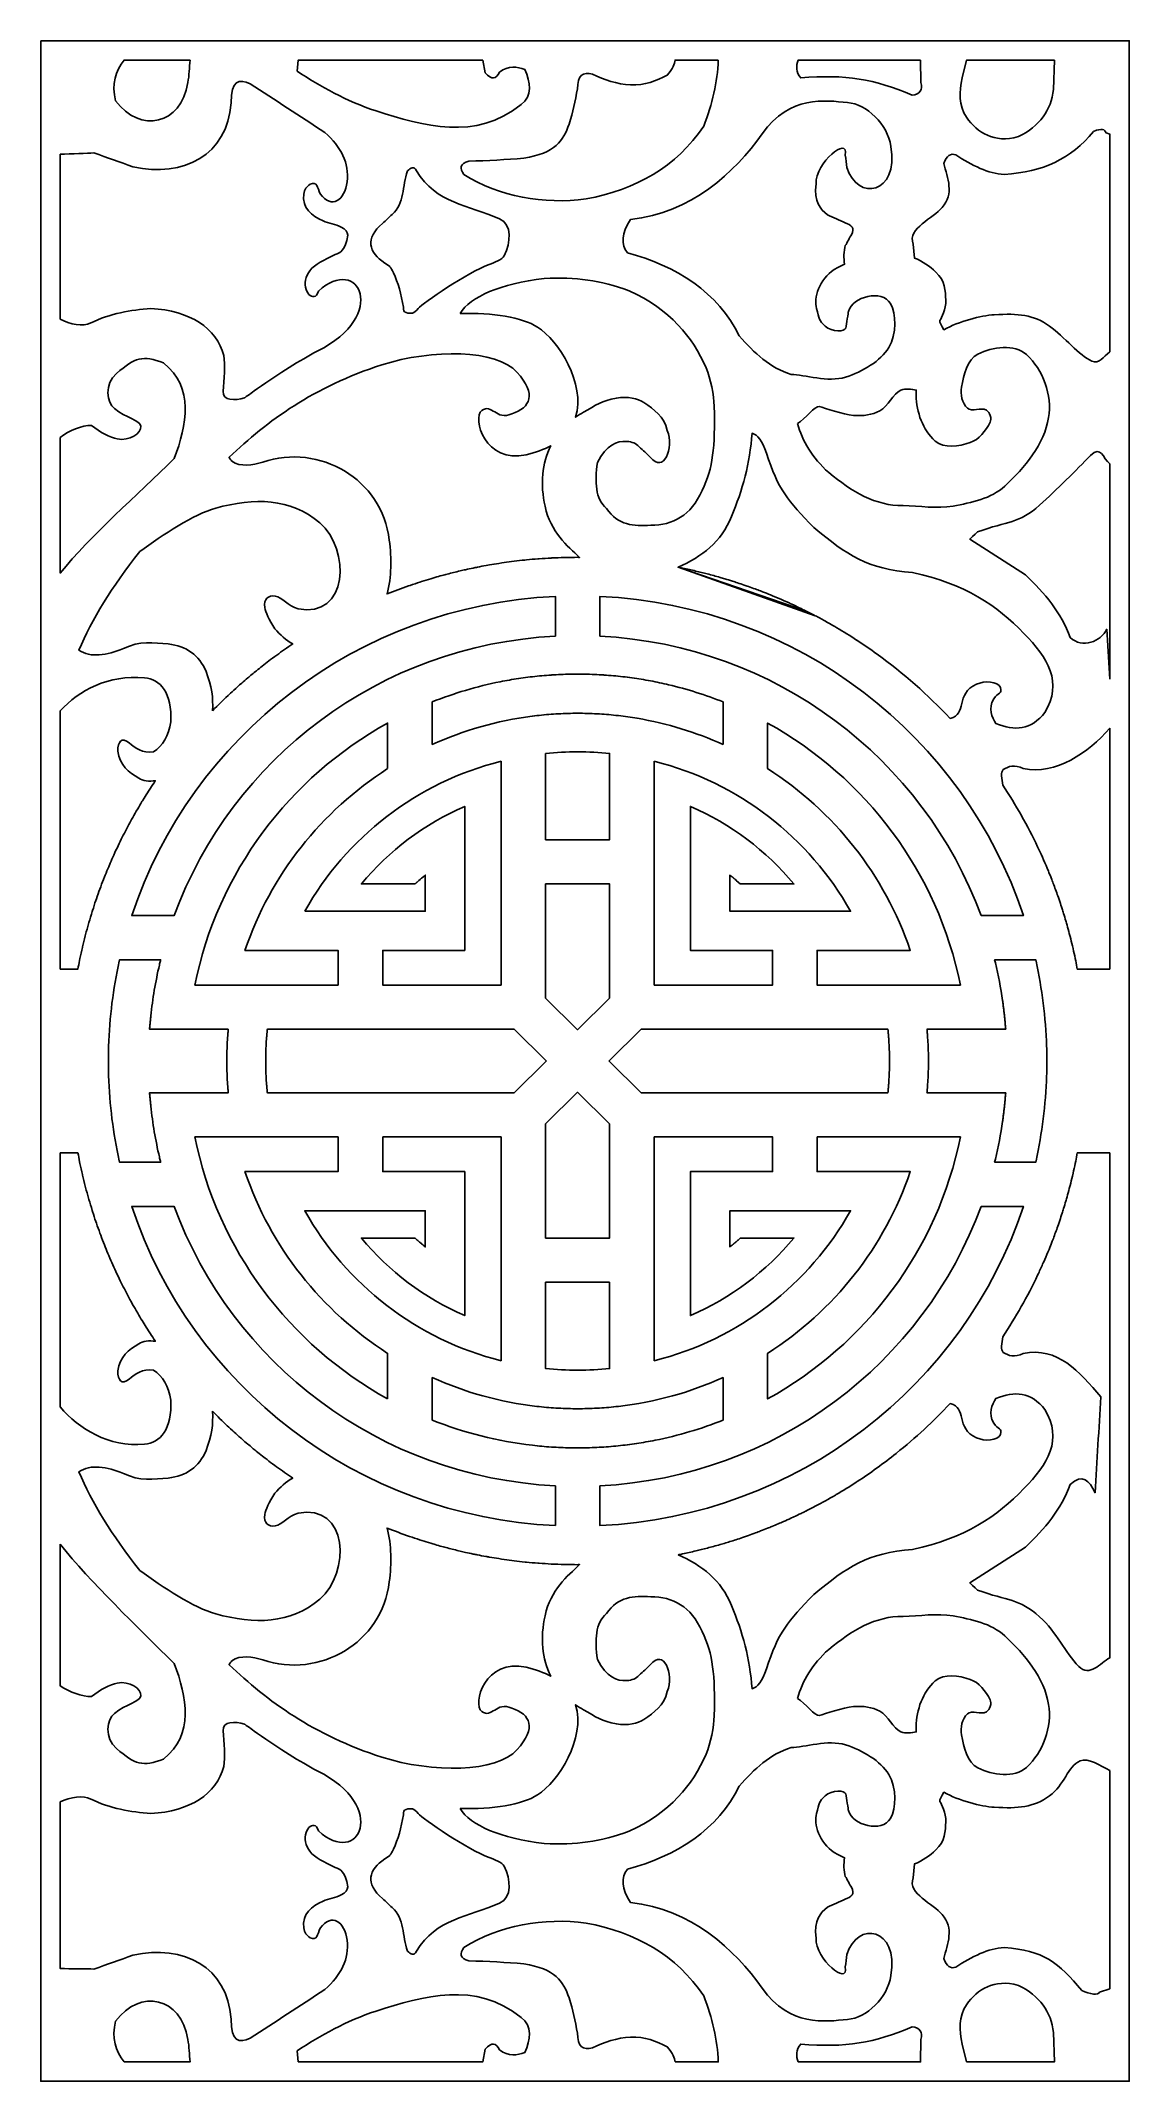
# Model space of a CAD drawing. Header units: centimetres. Extents: x -2.27 to 2.27, y -4.26 to 4.26.
import ezdxf

# ---------------------------------------------------------------- set-up
doc = ezdxf.new("R2010")
doc.units = ezdxf.units.CM
doc.header["$MEASUREMENT"] = 0
doc.layers.add('Layer 1', color=7, linetype='Continuous')

msp = doc.modelspace()

# ---------------------------------------------------------------- linework, layer by layer
at = {"layer": 'Layer 1', "color": 242}
for points, knots in [([(-2.27305, 4.26053), (-2.27305, 4.26053), (-2.19175, 4.26053), (-2.19175, 4.26053), (-2.19175, 4.26053), (-2.19175, 4.26053), (2.19175, 4.26053), (2.19175, 4.26053), (2.19175, 4.26053), (2.19175, 4.26053), (2.27305, 4.26053), (2.27305, 4.26053), (2.27305, 4.26053), (2.27305, 4.26053), (2.27305, 4.17999), (2.27305, 4.17999), (2.27305, 4.17999), (2.27305, 4.17999), (2.27305, -4.18), (2.27305, -4.18), (2.27305, -4.18), (2.27305, -4.18), (2.27305, -4.26054), (2.27305, -4.26054), (2.27305, -4.26054), (2.27305, -4.26054), (2.19175, -4.26054), (2.19175, -4.26054), (2.19175, -4.26054), (2.19175, -4.26054), (-2.19175, -4.26054), (-2.19175, -4.26054), (-2.19175, -4.26054), (-2.19175, -4.26054), (-2.27305, -4.26054), (-2.27305, -4.26054), (-2.27305, -4.26054), (-2.27305, -4.26054), (-2.27305, -4.18), (-2.27305, -4.18), (-2.27305, -4.18), (-2.27305, -4.18), (-2.27305, -0.38382), (-2.27305, -0.38382), (-2.27305, -0.38382), (-2.27305, -0.38382), (-2.27305, 0.38381), (-2.27305, 0.38381), (-2.27305, 0.38381), (-2.27305, 0.38381), (-2.27305, 4.17999), (-2.27305, 4.17999), (-2.27305, 4.17999), (-2.27305, 4.17999), (-2.27305, 4.26053), (-2.27305, 4.26053)], [0, 0, 0, 0, 0.0666667, 0.0666667, 0.0666667, 0.0666667, 0.1333333, 0.1333333, 0.1333333, 0.1333333, 0.2, 0.2, 0.2, 0.2, 0.2666667, 0.2666667, 0.2666667, 0.2666667, 0.3333333, 0.3333333, 0.3333333, 0.3333333, 0.4, 0.4, 0.4, 0.4, 0.4666667, 0.4666667, 0.4666667, 0.4666667, 0.5333333, 0.5333333, 0.5333333, 0.5333333, 0.6, 0.6, 0.6, 0.6, 0.6666667, 0.6666667, 0.6666667, 0.6666667, 0.7333333, 0.7333333, 0.7333333, 0.7333333, 0.8, 0.8, 0.8, 0.8, 0.8666667, 0.8666667, 0.8666667, 0.8666667, 1, 1, 1, 1]), ([(-1.64985, 4.17999), (-1.64985, 4.17999), (-1.92545, 4.17999), (-1.92545, 4.17999), (-1.92545, 4.17999), (-1.96138, 4.1346), (-1.97804, 4.07999), (-1.96081, 4.00918), (-1.96081, 4.00918), (-1.85762, 3.87329), (-1.68642, 3.90822), (-1.65896, 4.08577), (-1.65896, 4.08577), (-1.65278, 4.11592), (-1.65297, 4.14863), (-1.64985, 4.17999)], [0, 0, 0, 0, 0.2, 0.2, 0.2, 0.2, 0.4, 0.4, 0.4, 0.4, 0.6, 0.6, 0.6, 0.6, 1, 1, 1, 1]), ([(-0.4272, 4.17999), (-0.4272, 4.17999), (-1.19756, 4.17999), (-1.19756, 4.17999), (-1.19756, 4.17999), (-1.19756, 4.17999), (-1.20287, 4.13391), (-1.20287, 4.13391), (-1.20287, 4.13391), (-1.10348, 4.069), (-0.99832, 4.00917), (-0.87243, 3.9676), (-0.87243, 3.9676), (-0.67362, 3.90597), (-0.45694, 3.83966), (-0.2666, 3.99495), (-0.2666, 3.99495), (-0.21813, 4.02815), (-0.2291, 4.08979), (-0.25115, 4.14048), (-0.25115, 4.14048), (-0.28418, 4.15222), (-0.31795, 4.15884), (-0.35692, 4.12954), (-0.35692, 4.12954), (-0.3716, 4.10201), (-0.38996, 4.09361), (-0.41642, 4.12735), (-0.41642, 4.12735), (-0.41642, 4.12735), (-0.4272, 4.17999), (-0.4272, 4.17999)], [0, 0, 0, 0, 0.1111111, 0.1111111, 0.1111111, 0.1111111, 0.2222222, 0.2222222, 0.2222222, 0.2222222, 0.3333333, 0.3333333, 0.3333333, 0.3333333, 0.4444444, 0.4444444, 0.4444444, 0.4444444, 0.5555556, 0.5555556, 0.5555556, 0.5555556, 0.6666667, 0.6666667, 0.6666667, 0.6666667, 0.7777778, 0.7777778, 0.7777778, 0.7777778, 1, 1, 1, 1]), ([(0.55679, 4.17999), (0.55679, 4.17999), (0.37623, 4.17999), (0.37623, 4.17999), (0.37623, 4.17999), (0.37313, 4.16395), (0.36756, 4.14623), (0.34371, 4.1164), (0.34371, 4.1164), (0.29734, 4.09417), (0.25063, 4.07274), (0.18945, 4.07702), (0.18945, 4.07702), (0.13292, 4.07882), (0.08154, 4.09851), (0.0309, 4.12079), (0.0309, 4.12079), (-0.00896, 4.13184), (-0.0321, 4.1156), (-0.03083, 4.05951), (-0.03083, 4.05951), (-0.04256, 4.01063), (-0.04936, 3.96176), (-0.06609, 3.91289), (-0.06609, 3.91289), (-0.09233, 3.84232), (-0.12302, 3.7918), (-0.25553, 3.77065), (-0.25553, 3.77065), (-0.32863, 3.76354), (-0.40702, 3.76081), (-0.48468, 3.75752), (-0.48468, 3.75752), (-0.52344, 3.7475), (-0.52377, 3.72744), (-0.50671, 3.70281), (-0.50671, 3.70281), (-0.35815, 3.60735), (-0.17126, 3.57745), (0.00443, 3.59995), (0.00443, 3.59995), (0.21219, 3.63981), (0.38187, 3.73299), (0.49569, 3.90413), (0.49569, 3.90413), (0.53185, 3.9961), (0.55317, 4.08803), (0.55679, 4.17999)], [0, 0, 0, 0, 0.0769231, 0.0769231, 0.0769231, 0.0769231, 0.1538462, 0.1538462, 0.1538462, 0.1538462, 0.2307692, 0.2307692, 0.2307692, 0.2307692, 0.3076923, 0.3076923, 0.3076923, 0.3076923, 0.3846154, 0.3846154, 0.3846154, 0.3846154, 0.4615385, 0.4615385, 0.4615385, 0.4615385, 0.5384615, 0.5384615, 0.5384615, 0.5384615, 0.6153846, 0.6153846, 0.6153846, 0.6153846, 0.6923077, 0.6923077, 0.6923077, 0.6923077, 0.7692308, 0.7692308, 0.7692308, 0.7692308, 0.8461538, 0.8461538, 0.8461538, 0.8461538, 1, 1, 1, 1]), ([(1.40156, 4.17999), (1.40156, 4.17999), (0.89074, 4.17999), (0.89074, 4.17999), (0.89074, 4.17999), (0.88107, 4.15514), (0.87974, 4.13031), (0.90102, 4.10547), (0.90102, 4.10547), (1.08974, 4.12174), (1.20743, 4.10128), (1.36592, 4.03325), (1.36592, 4.03325), (1.39898, 4.03763), (1.41144, 4.05514), (1.40332, 4.08577), (1.40332, 4.08577), (1.40332, 4.08577), (1.40156, 4.17999), (1.40156, 4.17999)], [0, 0, 0, 0, 0.1666667, 0.1666667, 0.1666667, 0.1666667, 0.3333333, 0.3333333, 0.3333333, 0.3333333, 0.5, 0.5, 0.5, 0.5, 0.6666667, 0.6666667, 0.6666667, 0.6666667, 1, 1, 1, 1]), ([(1.96036, 4.17999), (1.96036, 4.17999), (1.59396, 4.17999), (1.59396, 4.17999), (1.59396, 4.17999), (1.59396, 4.17999), (1.57523, 4.10547), (1.57523, 4.10547), (1.57523, 4.10547), (1.56109, 4.04682), (1.56288, 3.99128), (1.59283, 3.94134), (1.59283, 3.94134), (1.64284, 3.87637), (1.70505, 3.83185), (1.81095, 3.86036), (1.81095, 3.86036), (1.89903, 3.90415), (1.94753, 3.96979), (1.95633, 4.05733), (1.95633, 4.05733), (1.95633, 4.05733), (1.96036, 4.17999), (1.96036, 4.17999)], [0, 0, 0, 0, 0.1428571, 0.1428571, 0.1428571, 0.1428571, 0.2857143, 0.2857143, 0.2857143, 0.2857143, 0.4285714, 0.4285714, 0.4285714, 0.4285714, 0.5714286, 0.5714286, 0.5714286, 0.5714286, 0.7142857, 0.7142857, 0.7142857, 0.7142857, 1, 1, 1, 1]), ([(-2.19175, 3.78668), (-2.19175, 3.78668), (-2.19175, 3.09858), (-2.19175, 3.09858), (-2.19175, 3.09858), (-2.15317, 3.07486), (-2.09396, 3.06576), (-2.0665, 3.08131), (-2.0665, 3.08131), (-1.98197, 3.12255), (-1.89759, 3.1364), (-1.81317, 3.14258), (-1.81317, 3.14258), (-1.65081, 3.13397), (-1.53742, 3.06167), (-1.50915, 2.94563), (-1.50915, 2.94563), (-1.49991, 2.90774), (-1.50877, 2.8461), (-1.51133, 2.79682), (-1.51133, 2.79682), (-1.51341, 2.75699), (-1.46319, 2.75686), (-1.42179, 2.76945), (-1.42179, 2.76945), (-1.42179, 2.76945), (-1.42146, 2.76968), (-1.42146, 2.76968), (-1.42146, 2.76968), (-1.40363, 2.78272), (-1.38626, 2.79522), (-1.36932, 2.80719), (-1.36932, 2.80719), (-1.36932, 2.80719), (-1.36845, 2.8078), (-1.36845, 2.8078), (-1.36845, 2.8078), (-1.27364, 2.87467), (-1.1915, 2.92539), (-1.11821, 2.9646), (-1.11821, 2.9646), (-0.81603, 3.11234), (-0.94491, 3.37242), (-1.11314, 3.2148), (-1.11314, 3.2148), (-1.13099, 3.15896), (-1.18435, 3.21599), (-1.16436, 3.27142), (-1.16436, 3.27142), (-1.14822, 3.31603), (-1.11854, 3.32884), (-1.07642, 3.35149), (-1.07642, 3.35149), (-1.06497, 3.35767), (-1.05395, 3.36305), (-1.04319, 3.36777), (-1.04319, 3.36777), (-1.02083, 3.37577), (-1.00167, 3.38404), (-0.99027, 3.44896), (-0.99027, 3.44896), (-0.99243, 3.46246), (-0.99956, 3.47413), (-1.01779, 3.48178), (-1.01779, 3.48178), (-1.04263, 3.49613), (-1.06924, 3.49791), (-1.09414, 3.50872), (-1.09414, 3.50872), (-1.14185, 3.52944), (-1.18377, 3.5628), (-1.17372, 3.62074), (-1.17372, 3.62074), (-1.17266, 3.63994), (-1.1612, 3.6514), (-1.1484, 3.66178), (-1.1484, 3.66178), (-1.11784, 3.67569), (-1.11828, 3.64721), (-1.10594, 3.62183), (-1.10594, 3.62183), (-1.05697, 3.55543), (-1.00335, 3.5952), (-0.99357, 3.67217), (-0.99357, 3.67217), (-0.98384, 3.75005), (-1.01952, 3.81752), (-1.08616, 3.87787), (-1.08616, 3.87787), (-1.19041, 3.94572), (-1.29464, 4.01356), (-1.39897, 4.08139), (-1.39897, 4.08139), (-1.44368, 4.10029), (-1.48033, 4.09906), (-1.47788, 4.00094), (-1.47788, 4.00094), (-1.49422, 3.78219), (-1.67573, 3.68841), (-1.88804, 3.73454), (-1.88804, 3.73454), (-1.94244, 3.75387), (-1.99674, 3.7732), (-2.05115, 3.79253), (-2.05115, 3.79253), (-2.07946, 3.79058), (-2.14545, 3.78862), (-2.19175, 3.78668)], [0, 0, 0, 0, 0.0357143, 0.0357143, 0.0357143, 0.0357143, 0.0714286, 0.0714286, 0.0714286, 0.0714286, 0.1071429, 0.1071429, 0.1071429, 0.1071429, 0.1428571, 0.1428571, 0.1428571, 0.1428571, 0.1785714, 0.1785714, 0.1785714, 0.1785714, 0.2142857, 0.2142857, 0.2142857, 0.2142857, 0.25, 0.25, 0.25, 0.25, 0.2857143, 0.2857143, 0.2857143, 0.2857143, 0.3214286, 0.3214286, 0.3214286, 0.3214286, 0.3571429, 0.3571429, 0.3571429, 0.3571429, 0.3928571, 0.3928571, 0.3928571, 0.3928571, 0.4285714, 0.4285714, 0.4285714, 0.4285714, 0.4642857, 0.4642857, 0.4642857, 0.4642857, 0.5, 0.5, 0.5, 0.5, 0.5357143, 0.5357143, 0.5357143, 0.5357143, 0.5714286, 0.5714286, 0.5714286, 0.5714286, 0.6071429, 0.6071429, 0.6071429, 0.6071429, 0.6428571, 0.6428571, 0.6428571, 0.6428571, 0.6785714, 0.6785714, 0.6785714, 0.6785714, 0.7142857, 0.7142857, 0.7142857, 0.7142857, 0.75, 0.75, 0.75, 0.75, 0.7857143, 0.7857143, 0.7857143, 0.7857143, 0.8214286, 0.8214286, 0.8214286, 0.8214286, 0.8571429, 0.8571429, 0.8571429, 0.8571429, 0.8928571, 0.8928571, 0.8928571, 0.8928571, 0.9285714, 0.9285714, 0.9285714, 0.9285714, 1, 1, 1, 1]), ([(0.17714, 3.37478), (0.37731, 3.32377), (0.55981, 3.20699), (0.64434, 3.02801), (0.64434, 3.02801), (0.7063, 2.9572), (0.77358, 2.89501), (0.86145, 2.86685), (0.86145, 2.86685), (0.91511, 2.86613), (1.01591, 2.83273), (1.08835, 2.85591), (1.08835, 2.85591), (1.16081, 2.87908), (1.2341, 2.92347), (1.26847, 2.97955), (1.26847, 2.97955), (1.3027, 3.03562), (1.30032, 3.12221), (1.2761, 3.16282), (1.2761, 3.16282), (1.23924, 3.22471), (1.11791, 3.19213), (1.10043, 3.13), (1.10043, 3.13), (1.09937, 3.12618), (1.09253, 3.0771), (1.08945, 3.06106), (1.08945, 3.06106), (1.08635, 3.04501), (1.03046, 3.04331), (1.00357, 3.06818), (1.00357, 3.06818), (0.97659, 3.09305), (0.97989, 3.09951), (0.96714, 3.14258), (0.96714, 3.14258), (0.95449, 3.18566), (0.97863, 3.26433), (1.04096, 3.30562), (1.04096, 3.30562), (1.05316, 3.31371), (1.06783, 3.32092), (1.08416, 3.32733), (1.08416, 3.32733), (1.0798, 3.35217), (1.08069, 3.38202), (1.08735, 3.40613), (1.08735, 3.40613), (1.09465, 3.41598), (1.10524, 3.44021), (1.11259, 3.45005), (1.11259, 3.45005), (1.12998, 3.47966), (1.11115, 3.4913), (1.08728, 3.50038), (1.08728, 3.50038), (1.0623, 3.51169), (1.03732, 3.523), (1.01235, 3.5343), (1.01235, 3.5343), (0.98214, 3.55759), (0.95676, 3.58744), (0.96496, 3.66341), (0.96496, 3.66341), (0.96202, 3.75079), (1.1016, 3.86716), (1.08728, 3.78268), (1.08728, 3.78268), (1.08945, 3.76554), (1.09162, 3.7484), (1.09386, 3.73125), (1.09386, 3.73125), (1.13672, 3.59033), (1.31233, 3.61748), (1.27746, 3.81977), (1.27746, 3.81977), (1.26433, 3.91298), (1.17545, 3.99582), (1.09686, 4.00282), (1.09686, 4.00282), (1.00361, 4.01112), (0.85594, 4.03578), (0.74003, 3.87216), (0.74003, 3.87216), (0.6242, 3.70853), (0.44495, 3.54325), (0.18945, 3.51419), (0.18945, 3.51419), (0.1531, 3.45608), (0.14917, 3.40961), (0.17744, 3.3748), (0.17744, 3.3748), (0.17744, 3.3748), (0.17714, 3.37478), (0.17714, 3.37478)], [0, 0, 0, 0, 0.04, 0.04, 0.04, 0.04, 0.08, 0.08, 0.08, 0.08, 0.12, 0.12, 0.12, 0.12, 0.16, 0.16, 0.16, 0.16, 0.2, 0.2, 0.2, 0.2, 0.24, 0.24, 0.24, 0.24, 0.28, 0.28, 0.28, 0.28, 0.32, 0.32, 0.32, 0.32, 0.36, 0.36, 0.36, 0.36, 0.4, 0.4, 0.4, 0.4, 0.44, 0.44, 0.44, 0.44, 0.48, 0.48, 0.48, 0.48, 0.52, 0.52, 0.52, 0.52, 0.56, 0.56, 0.56, 0.56, 0.6, 0.6, 0.6, 0.6, 0.64, 0.64, 0.64, 0.64, 0.68, 0.68, 0.68, 0.68, 0.72, 0.72, 0.72, 0.72, 0.76, 0.76, 0.76, 0.76, 0.8, 0.8, 0.8, 0.8, 0.84, 0.84, 0.84, 0.84, 0.88, 0.88, 0.88, 0.88, 0.92, 0.92, 0.92, 0.92, 1, 1, 1, 1]), ([(2.19175, 2.96125), (2.19175, 2.96125), (2.19175, 3.87077), (2.19175, 3.87077), (2.19175, 3.87077), (2.19175, 3.87077), (2.17698, 3.87568), (2.17698, 3.87568), (2.17698, 3.87568), (2.17218, 3.89064), (2.15817, 3.89648), (2.12404, 3.88225), (2.12404, 3.88225), (2.02827, 3.7671), (1.91432, 3.71229), (1.75151, 3.70281), (1.75151, 3.70281), (1.68391, 3.70417), (1.61634, 3.74141), (1.54883, 3.78378), (1.54883, 3.78378), (1.52746, 3.79254), (1.51059, 3.78087), (1.49811, 3.74876), (1.49811, 3.74876), (1.51534, 3.68682), (1.54238, 3.62028), (1.49156, 3.56494), (1.49156, 3.56494), (1.45528, 3.51833), (1.34649, 3.47896), (1.37033, 3.41175), (1.37033, 3.41175), (1.37033, 3.41175), (1.37566, 3.35341), (1.37566, 3.35341), (1.37566, 3.35341), (1.41139, 3.34033), (1.43967, 3.31839), (1.46509, 3.29467), (1.46509, 3.29467), (1.50535, 3.25711), (1.50535, 3.21635), (1.50698, 3.1776), (1.50698, 3.1776), (1.50851, 3.13886), (1.48892, 3.10429), (1.4827, 3.09225), (1.4827, 3.09225), (1.47959, 3.08628), (1.48877, 3.07008), (1.49884, 3.05366), (1.49884, 3.05366), (1.56136, 3.08925), (1.65377, 3.11329), (1.70948, 3.11642), (1.70948, 3.11642), (1.81095, 3.12213), (1.87259, 3.11772), (1.93981, 3.06927), (1.93981, 3.06927), (2.00199, 3.02455), (2.06478, 2.94581), (2.11683, 2.92267), (2.11683, 2.92267), (2.14785, 2.90888), (2.16516, 2.94102), (2.19175, 2.96125)], [0, 0, 0, 0, 0.0555556, 0.0555556, 0.0555556, 0.0555556, 0.1111111, 0.1111111, 0.1111111, 0.1111111, 0.1666667, 0.1666667, 0.1666667, 0.1666667, 0.2222222, 0.2222222, 0.2222222, 0.2222222, 0.2777778, 0.2777778, 0.2777778, 0.2777778, 0.3333333, 0.3333333, 0.3333333, 0.3333333, 0.3888889, 0.3888889, 0.3888889, 0.3888889, 0.4444444, 0.4444444, 0.4444444, 0.4444444, 0.5, 0.5, 0.5, 0.5, 0.5555556, 0.5555556, 0.5555556, 0.5555556, 0.6111111, 0.6111111, 0.6111111, 0.6111111, 0.6666667, 0.6666667, 0.6666667, 0.6666667, 0.7222222, 0.7222222, 0.7222222, 0.7222222, 0.7777778, 0.7777778, 0.7777778, 0.7777778, 0.8333333, 0.8333333, 0.8333333, 0.8333333, 0.8888889, 0.8888889, 0.8888889, 0.8888889, 1, 1, 1, 1]), ([(-0.8003, 3.29156), (-0.78083, 3.25129), (-0.76755, 3.20163), (-0.75844, 3.14753), (-0.75844, 3.14753), (-0.75634, 3.13473), (-0.75934, 3.1291), (-0.74632, 3.12533), (-0.74632, 3.12533), (-0.72834, 3.12011), (-0.71348, 3.11973), (-0.69619, 3.14258), (-0.69619, 3.14258), (-0.67831, 3.16621), (-0.48884, 3.29349), (-0.40046, 3.32633), (-0.40046, 3.32633), (-0.37938, 3.33416), (-0.34562, 3.34585), (-0.33736, 3.3631), (-0.33736, 3.3631), (-0.31046, 3.41914), (-0.30307, 3.49218), (-0.35692, 3.5168), (-0.35692, 3.5168), (-0.48593, 3.57584), (-0.62123, 3.57945), (-0.70392, 3.71812), (-0.70392, 3.71812), (-0.71452, 3.73791), (-0.72779, 3.72949), (-0.74132, 3.71703), (-0.74132, 3.71703), (-0.7647, 3.65406), (-0.7526, 3.58081), (-0.80529, 3.53566), (-0.80529, 3.53566), (-0.82136, 3.52187), (-0.82887, 3.51168), (-0.84613, 3.49745), (-0.84613, 3.49745), (-0.92024, 3.43628), (-0.90341, 3.37675), (-0.83657, 3.3325), (-0.83657, 3.3325), (-0.81391, 3.31753), (-0.81347, 3.3186), (-0.8003, 3.29156)], [0, 0, 0, 0, 0.0769231, 0.0769231, 0.0769231, 0.0769231, 0.1538462, 0.1538462, 0.1538462, 0.1538462, 0.2307692, 0.2307692, 0.2307692, 0.2307692, 0.3076923, 0.3076923, 0.3076923, 0.3076923, 0.3846154, 0.3846154, 0.3846154, 0.3846154, 0.4615385, 0.4615385, 0.4615385, 0.4615385, 0.5384615, 0.5384615, 0.5384615, 0.5384615, 0.6153846, 0.6153846, 0.6153846, 0.6153846, 0.6923077, 0.6923077, 0.6923077, 0.6923077, 0.7692308, 0.7692308, 0.7692308, 0.7692308, 0.8461538, 0.8461538, 0.8461538, 0.8461538, 1, 1, 1, 1]), ([(-0.52165, 3.1217), (-0.38528, 3.12493), (-0.26226, 3.10685), (-0.19824, 3.06455), (-0.19824, 3.06455), (-0.11076, 3.01008), (0.00421, 2.82852), (-0.0398, 2.68867), (-0.0398, 2.68867), (-0.02929, 2.69603), (-0.0182, 2.70299), (-0.00659, 2.7095), (-0.00659, 2.7095), (0.0459, 2.73877), (0.06968, 2.75812), (0.13139, 2.76848), (0.13139, 2.76848), (0.17878, 2.77646), (0.22024, 2.7667), (0.24564, 2.74984), (0.24564, 2.74984), (0.28925, 2.72096), (0.33061, 2.69195), (0.34371, 2.63379), (0.34371, 2.63379), (0.37164, 2.56049), (0.32942, 2.45016), (0.27211, 2.52218), (0.27211, 2.52218), (0.257, 2.53637), (0.2419, 2.55058), (0.22677, 2.56477), (0.22677, 2.56477), (0.20956, 2.58095), (0.19904, 2.58538), (0.1744, 2.58745), (0.1744, 2.58745), (0.13176, 2.59101), (0.09029, 2.57319), (0.05174, 2.4992), (0.05174, 2.4992), (0.04074, 2.41876), (0.04251, 2.34727), (0.0904, 2.30772), (0.0904, 2.30772), (0.13688, 2.23678), (0.20403, 2.23248), (0.27431, 2.23769), (0.27431, 2.23769), (0.36793, 2.2366), (0.44248, 2.27818), (0.48906, 2.38212), (0.48906, 2.38212), (0.53542, 2.48082), (0.54356, 2.55913), (0.53969, 2.73437), (0.53969, 2.73437), (0.53863, 2.78017), (0.52548, 2.85063), (0.50574, 2.89493), (0.50574, 2.89493), (0.44803, 3.02487), (0.35655, 3.13687), (0.18506, 3.21699), (0.18506, 3.21699), (0.06148, 3.26089), (-0.03545, 3.27407), (-0.17076, 3.26838), (-0.17076, 3.26838), (-0.35307, 3.24511), (-0.47856, 3.19307), (-0.52165, 3.1217)], [0, 0, 0, 0, 0.0526316, 0.0526316, 0.0526316, 0.0526316, 0.1052632, 0.1052632, 0.1052632, 0.1052632, 0.1578947, 0.1578947, 0.1578947, 0.1578947, 0.2105263, 0.2105263, 0.2105263, 0.2105263, 0.2631579, 0.2631579, 0.2631579, 0.2631579, 0.3157895, 0.3157895, 0.3157895, 0.3157895, 0.3684211, 0.3684211, 0.3684211, 0.3684211, 0.4210526, 0.4210526, 0.4210526, 0.4210526, 0.4736842, 0.4736842, 0.4736842, 0.4736842, 0.5263158, 0.5263158, 0.5263158, 0.5263158, 0.5789474, 0.5789474, 0.5789474, 0.5789474, 0.6315789, 0.6315789, 0.6315789, 0.6315789, 0.6842105, 0.6842105, 0.6842105, 0.6842105, 0.7368421, 0.7368421, 0.7368421, 0.7368421, 0.7894737, 0.7894737, 0.7894737, 0.7894737, 0.8421053, 0.8421053, 0.8421053, 0.8421053, 0.8947368, 0.8947368, 0.8947368, 0.8947368, 1, 1, 1, 1]), ([(0.88771, 2.66194), (0.90907, 2.58887), (0.94777, 2.51972), (1.0178, 2.45763), (1.0178, 2.45763), (1.1142, 2.37846), (1.21448, 2.31717), (1.3284, 2.31976), (1.3284, 2.31976), (1.39823, 2.31903), (1.46927, 2.30454), (1.53775, 2.31757), (1.53775, 2.31757), (1.61355, 2.33199), (1.69729, 2.34845), (1.75367, 2.40072), (1.75367, 2.40072), (1.83697, 2.47795), (1.91821, 2.57583), (1.9365, 2.6874), (1.9365, 2.6874), (1.95159, 2.77891), (1.91337, 2.8878), (1.844, 2.95), (1.844, 2.95), (1.79397, 2.99493), (1.70162, 2.98238), (1.64133, 2.9522), (1.64133, 2.9522), (1.59516, 2.92912), (1.58285, 2.86458), (1.57303, 2.81433), (1.57303, 2.81433), (1.56724, 2.78463), (1.575, 2.74749), (1.59722, 2.72679), (1.59722, 2.72679), (1.6167, 2.70876), (1.65406, 2.73208), (1.67655, 2.71804), (1.67655, 2.71804), (1.69151, 2.7087), (1.69992, 2.6834), (1.69201, 2.66771), (1.69201, 2.66771), (1.67416, 2.6322), (1.64607, 2.59536), (1.60829, 2.58236), (1.60829, 2.58236), (1.56241, 2.5666), (1.49923, 2.55707), (1.46287, 2.58893), (1.46287, 2.58893), (1.41094, 2.6344), (1.38388, 2.71067), (1.38354, 2.77932), (1.38354, 2.77932), (1.3835, 2.787), (1.3835, 2.79451), (1.38358, 2.80189), (1.38358, 2.80189), (1.36363, 2.80629), (1.33939, 2.80959), (1.31963, 2.8012), (1.31963, 2.8012), (1.28586, 2.78683), (1.26612, 2.73416), (1.23152, 2.71585), (1.23152, 2.71585), (1.19701, 2.69754), (1.16458, 2.69318), (1.1214, 2.69616), (1.1214, 2.69616), (1.07821, 2.69914), (1.00201, 2.72716), (0.97819, 2.73336), (0.97819, 2.73336), (0.96117, 2.73779), (0.92021, 2.68108), (0.88771, 2.66194)], [0, 0, 0, 0, 0.047619, 0.047619, 0.047619, 0.047619, 0.0952381, 0.0952381, 0.0952381, 0.0952381, 0.1428571, 0.1428571, 0.1428571, 0.1428571, 0.1904762, 0.1904762, 0.1904762, 0.1904762, 0.2380952, 0.2380952, 0.2380952, 0.2380952, 0.2857143, 0.2857143, 0.2857143, 0.2857143, 0.3333333, 0.3333333, 0.3333333, 0.3333333, 0.3809524, 0.3809524, 0.3809524, 0.3809524, 0.4285714, 0.4285714, 0.4285714, 0.4285714, 0.4761905, 0.4761905, 0.4761905, 0.4761905, 0.5238095, 0.5238095, 0.5238095, 0.5238095, 0.5714286, 0.5714286, 0.5714286, 0.5714286, 0.6190476, 0.6190476, 0.6190476, 0.6190476, 0.6666667, 0.6666667, 0.6666667, 0.6666667, 0.7142857, 0.7142857, 0.7142857, 0.7142857, 0.7619048, 0.7619048, 0.7619048, 0.7619048, 0.8095238, 0.8095238, 0.8095238, 0.8095238, 0.8571429, 0.8571429, 0.8571429, 0.8571429, 0.9047619, 0.9047619, 0.9047619, 0.9047619, 1, 1, 1, 1]), ([(-2.19175, 2.60423), (-2.19175, 2.60423), (-2.19175, 2.03763), (-2.19175, 2.03763), (-2.19175, 2.03763), (-2.06588, 2.19328), (-1.87069, 2.36281), (-1.71545, 2.5161), (-1.71545, 2.5161), (-1.66283, 2.65706), (-1.631, 2.81271), (-1.76026, 2.91499), (-1.76026, 2.91499), (-1.84815, 2.94853), (-1.87888, 2.93887), (-1.95632, 2.87122), (-1.95632, 2.87122), (-2.00885, 2.82892), (-1.99747, 2.74686), (-1.96512, 2.7246), (-1.96512, 2.7246), (-1.91727, 2.68554), (-1.85925, 2.67683), (-1.85592, 2.65169), (-1.85592, 2.65169), (-1.85171, 2.61935), (-1.9034, 2.58836), (-1.95399, 2.59783), (-1.95399, 2.59783), (-1.98395, 2.60344), (-2.02414, 2.62547), (-2.06101, 2.65457), (-2.06101, 2.65457), (-2.10285, 2.65319), (-2.15488, 2.63562), (-2.19175, 2.60423)], [0, 0, 0, 0, 0.1, 0.1, 0.1, 0.1, 0.2, 0.2, 0.2, 0.2, 0.3, 0.3, 0.3, 0.3, 0.4, 0.4, 0.4, 0.4, 0.5, 0.5, 0.5, 0.5, 0.6, 0.6, 0.6, 0.6, 0.7, 0.7, 0.7, 0.7, 0.8, 0.8, 0.8, 0.8, 1, 1, 1, 1]), ([(-0.8262, 1.95053), (-0.79691, 1.9623), (-0.76714, 1.97341), (-0.7372, 1.98391), (-0.7372, 1.98391), (-0.7372, 1.98391), (-0.73071, 1.98616), (-0.73071, 1.98616), (-0.73071, 1.98616), (-0.71696, 1.99092), (-0.70317, 1.99553), (-0.68929, 2.00002), (-0.68929, 2.00002), (-0.68929, 2.00002), (-0.68317, 2.002), (-0.68317, 2.002), (-0.68317, 2.002), (-0.67032, 2.00611), (-0.65739, 2.01012), (-0.64441, 2.014), (-0.64441, 2.014), (-0.63859, 2.01574), (-0.6327, 2.01747), (-0.6269, 2.01916), (-0.6269, 2.01916), (-0.61691, 2.02205), (-0.60692, 2.02486), (-0.59689, 2.0276), (-0.59689, 2.0276), (-0.58966, 2.02958), (-0.58242, 2.03153), (-0.57528, 2.03343), (-0.57528, 2.03343), (-0.56636, 2.03575), (-0.55747, 2.03802), (-0.54857, 2.04023), (-0.54857, 2.04023), (-0.53968, 2.04246), (-0.53072, 2.04461), (-0.52175, 2.04672), (-0.52175, 2.04672), (-0.51428, 2.04848), (-0.50681, 2.0502), (-0.49939, 2.05187), (-0.49939, 2.05187), (-0.48865, 2.05426), (-0.47795, 2.05657), (-0.46727, 2.05881), (-0.46727, 2.05881), (-0.46123, 2.06005), (-0.45528, 2.06125), (-0.44933, 2.06244), (-0.44933, 2.06244), (-0.43739, 2.06481), (-0.42545, 2.06708), (-0.41342, 2.06924), (-0.41342, 2.06924), (-0.41342, 2.06924), (-0.39934, 2.07174), (-0.39934, 2.07174), (-0.39934, 2.07174), (-0.38644, 2.07398), (-0.37358, 2.0761), (-0.36056, 2.07811), (-0.36056, 2.07811), (-0.36056, 2.07811), (-0.34789, 2.08004), (-0.34789, 2.08004), (-0.34789, 2.08004), (-0.33424, 2.08207), (-0.32045, 2.08398), (-0.30667, 2.08576), (-0.30667, 2.08576), (-0.30667, 2.08576), (-0.29611, 2.08709), (-0.29611, 2.08709), (-0.29611, 2.08709), (-0.28129, 2.08894), (-0.26634, 2.09064), (-0.25137, 2.09217), (-0.25137, 2.09217), (-0.25137, 2.09217), (-0.24405, 2.09291), (-0.24405, 2.09291), (-0.24405, 2.09291), (-0.22831, 2.09446), (-0.21253, 2.09584), (-0.19681, 2.09706), (-0.19681, 2.09706), (-0.19681, 2.09706), (-0.19163, 2.09745), (-0.19163, 2.09745), (-0.19163, 2.09745), (-0.17509, 2.09867), (-0.15855, 2.09971), (-0.1419, 2.10058), (-0.1419, 2.10058), (-0.1419, 2.10058), (-0.13874, 2.10074), (-0.13874, 2.10074), (-0.13874, 2.10074), (-0.12145, 2.10161), (-0.1041, 2.10225), (-0.08673, 2.1027), (-0.08673, 2.1027), (-0.08673, 2.1027), (-0.08475, 2.10276), (-0.08475, 2.10276), (-0.08475, 2.10276), (-0.06684, 2.10321), (-0.04887, 2.10344), (-0.03085, 2.10344), (-0.03085, 2.10344), (-0.03085, 2.10344), (-0.0301, 2.10343), (-0.0301, 2.10343), (-0.0301, 2.10343), (-0.0301, 2.10343), (-0.03, 2.10343), (-0.03, 2.10343), (-0.03, 2.10343), (-0.03, 2.10343), (-0.02977, 2.10343), (-0.02977, 2.10343), (-0.02977, 2.10343), (-0.02977, 2.10343), (-0.02943, 2.10342), (-0.02943, 2.10342), (-0.02943, 2.10342), (-0.02943, 2.10342), (-0.02933, 2.10342), (-0.02933, 2.10342), (-0.02933, 2.10342), (-0.02933, 2.10342), (-0.02921, 2.10342), (-0.02921, 2.10342), (-0.02921, 2.10342), (-0.02921, 2.10342), (-0.02906, 2.10342), (-0.02906, 2.10342), (-0.02906, 2.10342), (-0.02906, 2.10342), (-0.02895, 2.10342), (-0.02895, 2.10342), (-0.02895, 2.10342), (-0.02895, 2.10342), (-0.02881, 2.10342), (-0.02881, 2.10342), (-0.02881, 2.10342), (-0.02881, 2.10342), (-0.02881, 2.10342), (-0.02881, 2.10342), (-0.02881, 2.10342), (-0.02881, 2.10342), (-0.0269, 2.10339), (-0.0269, 2.10339), (-0.0269, 2.10339), (-0.0269, 2.10339), (-0.02675, 2.10339), (-0.02675, 2.10339), (-0.02675, 2.10339), (-0.02675, 2.10339), (-0.02318, 2.10334), (-0.02318, 2.10334), (-0.02318, 2.10334), (-0.02318, 2.10334), (-0.02303, 2.10334), (-0.02303, 2.10334), (-0.02303, 2.10334), (-0.02303, 2.10334), (-0.02296, 2.10334), (-0.02296, 2.10334), (-0.02296, 2.10334), (-0.02296, 2.10334), (-0.02278, 2.10334), (-0.02278, 2.10334), (-0.02278, 2.10334), (-0.07336, 2.15031), (-0.14377, 2.20908), (-0.16706, 2.31641), (-0.16706, 2.31641), (-0.18705, 2.40892), (-0.17945, 2.49613), (-0.1434, 2.56906), (-0.1434, 2.56906), (-0.17126, 2.55381), (-0.20505, 2.54119), (-0.24553, 2.53191), (-0.24553, 2.53191), (-0.41713, 2.49261), (-0.47282, 2.68502), (-0.43094, 2.71669), (-0.43094, 2.71669), (-0.38896, 2.74837), (-0.37075, 2.673), (-0.30615, 2.70216), (-0.30615, 2.70216), (-0.22683, 2.73121), (-0.20089, 2.78245), (-0.28414, 2.87686), (-0.28414, 2.87686), (-0.36734, 2.97128), (-0.63924, 2.97427), (-0.84796, 2.90734), (-0.84796, 2.90734), (-1.13377, 2.81565), (-1.32665, 2.67282), (-1.48662, 2.52159), (-1.48662, 2.52159), (-1.4842, 2.51612), (-1.4804, 2.51049), (-1.47447, 2.50433), (-1.47447, 2.50433), (-1.43949, 2.47921), (-1.3873, 2.48913), (-1.34608, 2.50139), (-1.34608, 2.50139), (-1.1095, 2.58064), (-0.84796, 2.43161), (-0.81736, 2.17532), (-0.81736, 2.17532), (-0.80727, 2.09685), (-0.80777, 2.0227), (-0.82635, 1.95049), (-0.82635, 1.95049), (-0.82635, 1.95049), (-0.8262, 1.95053), (-0.8262, 1.95053)], [0, 0, 0, 0, 0.0172414, 0.0172414, 0.0172414, 0.0172414, 0.0344828, 0.0344828, 0.0344828, 0.0344828, 0.0517241, 0.0517241, 0.0517241, 0.0517241, 0.0689655, 0.0689655, 0.0689655, 0.0689655, 0.0862069, 0.0862069, 0.0862069, 0.0862069, 0.1034483, 0.1034483, 0.1034483, 0.1034483, 0.1206897, 0.1206897, 0.1206897, 0.1206897, 0.137931, 0.137931, 0.137931, 0.137931, 0.1551724, 0.1551724, 0.1551724, 0.1551724, 0.1724138, 0.1724138, 0.1724138, 0.1724138, 0.1896552, 0.1896552, 0.1896552, 0.1896552, 0.2068966, 0.2068966, 0.2068966, 0.2068966, 0.2241379, 0.2241379, 0.2241379, 0.2241379, 0.2413793, 0.2413793, 0.2413793, 0.2413793, 0.2586207, 0.2586207, 0.2586207, 0.2586207, 0.2758621, 0.2758621, 0.2758621, 0.2758621, 0.2931034, 0.2931034, 0.2931034, 0.2931034, 0.3103448, 0.3103448, 0.3103448, 0.3103448, 0.3275862, 0.3275862, 0.3275862, 0.3275862, 0.3448276, 0.3448276, 0.3448276, 0.3448276, 0.362069, 0.362069, 0.362069, 0.362069, 0.3793103, 0.3793103, 0.3793103, 0.3793103, 0.3965517, 0.3965517, 0.3965517, 0.3965517, 0.4137931, 0.4137931, 0.4137931, 0.4137931, 0.4310345, 0.4310345, 0.4310345, 0.4310345, 0.4482759, 0.4482759, 0.4482759, 0.4482759, 0.4655172, 0.4655172, 0.4655172, 0.4655172, 0.4827586, 0.4827586, 0.4827586, 0.4827586, 0.5, 0.5, 0.5, 0.5, 0.5172414, 0.5172414, 0.5172414, 0.5172414, 0.5344828, 0.5344828, 0.5344828, 0.5344828, 0.5517241, 0.5517241, 0.5517241, 0.5517241, 0.5689655, 0.5689655, 0.5689655, 0.5689655, 0.5862069, 0.5862069, 0.5862069, 0.5862069, 0.6034483, 0.6034483, 0.6034483, 0.6034483, 0.6206897, 0.6206897, 0.6206897, 0.6206897, 0.637931, 0.637931, 0.637931, 0.637931, 0.6551724, 0.6551724, 0.6551724, 0.6551724, 0.6724138, 0.6724138, 0.6724138, 0.6724138, 0.6896552, 0.6896552, 0.6896552, 0.6896552, 0.7068966, 0.7068966, 0.7068966, 0.7068966, 0.7241379, 0.7241379, 0.7241379, 0.7241379, 0.7413793, 0.7413793, 0.7413793, 0.7413793, 0.7586207, 0.7586207, 0.7586207, 0.7586207, 0.7758621, 0.7758621, 0.7758621, 0.7758621, 0.7931034, 0.7931034, 0.7931034, 0.7931034, 0.8103448, 0.8103448, 0.8103448, 0.8103448, 0.8275862, 0.8275862, 0.8275862, 0.8275862, 0.8448276, 0.8448276, 0.8448276, 0.8448276, 0.862069, 0.862069, 0.862069, 0.862069, 0.8793103, 0.8793103, 0.8793103, 0.8793103, 0.8965517, 0.8965517, 0.8965517, 0.8965517, 0.9137931, 0.9137931, 0.9137931, 0.9137931, 0.9310345, 0.9310345, 0.9310345, 0.9310345, 0.9482759, 0.9482759, 0.9482759, 0.9482759, 0.9655172, 0.9655172, 0.9655172, 0.9655172, 1, 1, 1, 1]), ([(0.9614, 1.85969), (0.97488, 1.85259), (0.98834, 1.84534), (1.00161, 1.83797), (1.00161, 1.83797), (1.00161, 1.83797), (1.01345, 1.83145), (1.01345, 1.83145), (1.01345, 1.83145), (1.02346, 1.82583), (1.03338, 1.82011), (1.04328, 1.81432), (1.04328, 1.81432), (1.04328, 1.81432), (1.0515, 1.80949), (1.0515, 1.80949), (1.0515, 1.80949), (1.07963, 1.79299), (1.10724, 1.77586), (1.13437, 1.75813), (1.13437, 1.75813), (1.13437, 1.75813), (1.1353, 1.75752), (1.1353, 1.75752), (1.1353, 1.75752), (1.16337, 1.73922), (1.19091, 1.7203), (1.21792, 1.70074), (1.21792, 1.70074), (1.21792, 1.70074), (1.22027, 1.69906), (1.22027, 1.69906), (1.22027, 1.69906), (1.33024, 1.61942), (1.43216, 1.52958), (1.52466, 1.43091), (1.52466, 1.43091), (1.59864, 1.44651), (1.54465, 1.53288), (1.6358, 1.57407), (1.6358, 1.57407), (1.66667, 1.58801), (1.72546, 1.58684), (1.73497, 1.55929), (1.73497, 1.55929), (1.74441, 1.53174), (1.72486, 1.54096), (1.70743, 1.51279), (1.70743, 1.51279), (1.68234, 1.47226), (1.70002, 1.43571), (1.71624, 1.40939), (1.71624, 1.40939), (1.79382, 1.37712), (1.86399, 1.38258), (1.92111, 1.45535), (1.92111, 1.45535), (1.99648, 1.57939), (1.93405, 1.68516), (1.83298, 1.7858), (1.83298, 1.7858), (1.72349, 1.90053), (1.58341, 1.99499), (1.36812, 2.03964), (1.36812, 2.03964), (1.18013, 2.05452), (1.09342, 2.11289), (0.95614, 2.22784), (0.95614, 2.22784), (0.8481, 2.33977), (0.80547, 2.38717), (0.75787, 2.53859), (0.75787, 2.53859), (0.7411, 2.5918), (0.71986, 2.6146), (0.69816, 2.62185), (0.69816, 2.62185), (0.68853, 2.49715), (0.65759, 2.38244), (0.61236, 2.2744), (0.61236, 2.2744), (0.56949, 2.16754), (0.48745, 2.10548), (0.38913, 2.06216), (0.38913, 2.06216), (0.38913, 2.06216), (0.9614, 1.85969), (0.9614, 1.85969)], [0, 0, 0, 0, 0.0434783, 0.0434783, 0.0434783, 0.0434783, 0.0869565, 0.0869565, 0.0869565, 0.0869565, 0.1304348, 0.1304348, 0.1304348, 0.1304348, 0.173913, 0.173913, 0.173913, 0.173913, 0.2173913, 0.2173913, 0.2173913, 0.2173913, 0.2608696, 0.2608696, 0.2608696, 0.2608696, 0.3043478, 0.3043478, 0.3043478, 0.3043478, 0.3478261, 0.3478261, 0.3478261, 0.3478261, 0.3913043, 0.3913043, 0.3913043, 0.3913043, 0.4347826, 0.4347826, 0.4347826, 0.4347826, 0.4782609, 0.4782609, 0.4782609, 0.4782609, 0.5217391, 0.5217391, 0.5217391, 0.5217391, 0.5652174, 0.5652174, 0.5652174, 0.5652174, 0.6086957, 0.6086957, 0.6086957, 0.6086957, 0.6521739, 0.6521739, 0.6521739, 0.6521739, 0.6956522, 0.6956522, 0.6956522, 0.6956522, 0.7391304, 0.7391304, 0.7391304, 0.7391304, 0.7826087, 0.7826087, 0.7826087, 0.7826087, 0.826087, 0.826087, 0.826087, 0.826087, 0.8695652, 0.8695652, 0.8695652, 0.8695652, 0.9130435, 0.9130435, 0.9130435, 0.9130435, 1, 1, 1, 1]), ([(2.19175, 1.59471), (2.19175, 1.59471), (2.19175, 2.49395), (2.19175, 2.49395), (2.19175, 2.49395), (2.16258, 2.51685), (2.15593, 2.57309), (2.11197, 2.52875), (2.11197, 2.52875), (2.05109, 2.46729), (1.97237, 2.38715), (1.89903, 2.32085), (1.89903, 2.32085), (1.81428, 2.24414), (1.76503, 2.25556), (1.63908, 2.20925), (1.63908, 2.20925), (1.63908, 2.20925), (1.6235, 2.19512), (1.60715, 2.17942), (1.60715, 2.17942), (1.60715, 2.17942), (1.83957, 2.03089), (1.83957, 2.03089), (1.83957, 2.03089), (1.91994, 1.95405), (1.99059, 1.87145), (2.02688, 1.76828), (2.02688, 1.76828), (2.07714, 1.72098), (2.15542, 1.75127), (2.17916, 1.8033), (2.17916, 1.8033), (2.17916, 1.8033), (2.19175, 1.59471), (2.19175, 1.59471)], [0, 0, 0, 0, 0.1, 0.1, 0.1, 0.1, 0.2, 0.2, 0.2, 0.2, 0.3, 0.3, 0.3, 0.3, 0.4, 0.4, 0.4, 0.4, 0.5, 0.5, 0.5, 0.5, 0.6, 0.6, 0.6, 0.6, 0.7, 0.7, 0.7, 0.7, 0.8, 0.8, 0.8, 0.8, 1, 1, 1, 1]), ([(-1.55623, 1.46231), (-1.53158, 1.4875), (-1.50634, 1.51207), (-1.48055, 1.53602), (-1.48055, 1.53602), (-1.48055, 1.53602), (-1.47434, 1.54174), (-1.47434, 1.54174), (-1.47434, 1.54174), (-1.46382, 1.55143), (-1.45316, 1.56102), (-1.44245, 1.57051), (-1.44245, 1.57051), (-1.44245, 1.57051), (-1.43332, 1.57852), (-1.43332, 1.57852), (-1.43332, 1.57852), (-1.42523, 1.5856), (-1.417, 1.59264), (-1.40881, 1.59962), (-1.40881, 1.59962), (-1.40269, 1.60476), (-1.39662, 1.60986), (-1.39056, 1.61493), (-1.39056, 1.61493), (-1.38444, 1.61998), (-1.37829, 1.62499), (-1.37224, 1.62998), (-1.37224, 1.62998), (-1.36413, 1.63649), (-1.35603, 1.64294), (-1.3479, 1.64935), (-1.3479, 1.64935), (-1.3479, 1.64935), (-1.33466, 1.65965), (-1.33466, 1.65965), (-1.33466, 1.65965), (-1.32509, 1.66707), (-1.31544, 1.6744), (-1.3057, 1.68166), (-1.3057, 1.68166), (-1.3057, 1.68166), (-1.29549, 1.68922), (-1.29549, 1.68922), (-1.29549, 1.68922), (-1.28486, 1.69705), (-1.27416, 1.70478), (-1.26345, 1.71242), (-1.26345, 1.71242), (-1.26345, 1.71242), (-1.25475, 1.71848), (-1.25475, 1.71848), (-1.25475, 1.71848), (-1.24339, 1.72646), (-1.23197, 1.73434), (-1.22041, 1.74209), (-1.22041, 1.74209), (-1.24874, 1.75728), (-1.27327, 1.77923), (-1.29545, 1.80549), (-1.29545, 1.80549), (-1.32102, 1.8437), (-1.3337, 1.87303), (-1.33712, 1.89455), (-1.33712, 1.89455), (-1.34286, 1.93039), (-1.32291, 1.94449), (-1.29405, 1.94177), (-1.29405, 1.94177), (-1.26553, 1.93906), (-1.24073, 1.89749), (-1.19848, 1.88865), (-1.19848, 1.88865), (-0.9894, 1.84484), (-0.9776, 2.13737), (-1.10815, 2.24754), (-1.10815, 2.24754), (-1.23148, 2.35157), (-1.38072, 2.35315), (-1.54218, 2.30881), (-1.54218, 2.30881), (-1.63429, 2.28352), (-1.76394, 2.19807), (-1.85962, 2.12729), (-1.85962, 2.12729), (-1.97864, 1.97908), (-2.05851, 1.8435), (-2.11425, 1.71576), (-2.11425, 1.71576), (-2.06394, 1.68251), (-1.99853, 1.69429), (-1.92772, 1.72233), (-1.92772, 1.72233), (-1.86118, 1.75595), (-1.80119, 1.74638), (-1.74043, 1.74203), (-1.74043, 1.74203), (-1.66558, 1.73273), (-1.61082, 1.6948), (-1.58294, 1.62713), (-1.58294, 1.62713), (-1.55919, 1.56573), (-1.55184, 1.51729), (-1.55623, 1.46231)], [0, 0, 0, 0, 0.037037, 0.037037, 0.037037, 0.037037, 0.0740741, 0.0740741, 0.0740741, 0.0740741, 0.1111111, 0.1111111, 0.1111111, 0.1111111, 0.1481481, 0.1481481, 0.1481481, 0.1481481, 0.1851852, 0.1851852, 0.1851852, 0.1851852, 0.2222222, 0.2222222, 0.2222222, 0.2222222, 0.2592593, 0.2592593, 0.2592593, 0.2592593, 0.2962963, 0.2962963, 0.2962963, 0.2962963, 0.3333333, 0.3333333, 0.3333333, 0.3333333, 0.3703704, 0.3703704, 0.3703704, 0.3703704, 0.4074074, 0.4074074, 0.4074074, 0.4074074, 0.4444444, 0.4444444, 0.4444444, 0.4444444, 0.4814815, 0.4814815, 0.4814815, 0.4814815, 0.5185185, 0.5185185, 0.5185185, 0.5185185, 0.5555556, 0.5555556, 0.5555556, 0.5555556, 0.5925926, 0.5925926, 0.5925926, 0.5925926, 0.6296296, 0.6296296, 0.6296296, 0.6296296, 0.6666667, 0.6666667, 0.6666667, 0.6666667, 0.7037037, 0.7037037, 0.7037037, 0.7037037, 0.7407407, 0.7407407, 0.7407407, 0.7407407, 0.7777778, 0.7777778, 0.7777778, 0.7777778, 0.8148148, 0.8148148, 0.8148148, 0.8148148, 0.8518519, 0.8518519, 0.8518519, 0.8518519, 0.8888889, 0.8888889, 0.8888889, 0.8888889, 0.9259259, 0.9259259, 0.9259259, 0.9259259, 1, 1, 1, 1]), ([(0.38913, 2.06216), (0.39541, 2.0609), (0.40174, 2.0596), (0.40797, 2.0583), (0.40797, 2.0583), (0.41728, 2.05635), (0.42655, 2.05434), (0.43584, 2.05228), (0.43584, 2.05228), (0.44457, 2.05033), (0.45327, 2.04833), (0.46197, 2.04628), (0.46197, 2.04628), (0.47014, 2.04436), (0.47824, 2.0424), (0.48637, 2.04038), (0.48637, 2.04038), (0.4945, 2.03836), (0.50266, 2.03629), (0.51081, 2.03418), (0.51081, 2.03418), (0.51972, 2.03185), (0.52856, 2.02946), (0.53746, 2.02702), (0.53746, 2.02702), (0.54656, 2.02453), (0.55555, 2.02197), (0.56458, 2.01936), (0.56458, 2.01936), (0.57092, 2.01752), (0.57729, 2.01565), (0.58369, 2.01375), (0.58369, 2.01375), (0.59459, 2.01046), (0.60551, 2.0071), (0.61644, 2.00365), (0.61644, 2.00365), (0.62312, 2.00152), (0.62992, 1.99935), (0.63664, 1.99715), (0.63664, 1.99715), (0.64619, 1.99401), (0.65569, 1.99078), (0.66523, 1.9875), (0.66523, 1.9875), (0.67093, 1.98556), (0.67657, 1.98359), (0.68225, 1.9816), (0.68225, 1.9816), (0.69171, 1.97822), (0.7013, 1.97481), (0.71078, 1.9713), (0.71078, 1.9713), (0.7182, 1.96856), (0.72556, 1.96577), (0.7329, 1.96295), (0.7329, 1.96295), (0.74399, 1.95871), (0.75504, 1.95437), (0.76604, 1.94994), (0.76604, 1.94994), (0.76604, 1.94994), (0.77495, 1.94633), (0.77495, 1.94633), (0.77495, 1.94633), (0.80379, 1.9346), (0.83227, 1.92228), (0.86041, 1.90935), (0.86041, 1.90935), (0.86041, 1.90935), (0.87098, 1.90446), (0.87098, 1.90446), (0.87098, 1.90446), (0.88155, 1.89951), (0.89212, 1.89449), (0.90269, 1.88937), (0.90269, 1.88937), (0.90884, 1.88637), (0.91502, 1.88332), (0.92121, 1.88026), (0.92121, 1.88026), (0.93213, 1.8748), (0.94299, 1.86924), (0.95391, 1.86359), (0.95391, 1.86359), (0.94299, 1.86924), (0.93213, 1.8748), (0.92121, 1.88026), (0.92121, 1.88026), (0.92121, 1.88026), (0.38913, 2.06216), (0.38913, 2.06216)], [0, 0, 0, 0, 0.0416667, 0.0416667, 0.0416667, 0.0416667, 0.0833333, 0.0833333, 0.0833333, 0.0833333, 0.125, 0.125, 0.125, 0.125, 0.1666667, 0.1666667, 0.1666667, 0.1666667, 0.2083333, 0.2083333, 0.2083333, 0.2083333, 0.25, 0.25, 0.25, 0.25, 0.2916667, 0.2916667, 0.2916667, 0.2916667, 0.3333333, 0.3333333, 0.3333333, 0.3333333, 0.375, 0.375, 0.375, 0.375, 0.4166667, 0.4166667, 0.4166667, 0.4166667, 0.4583333, 0.4583333, 0.4583333, 0.4583333, 0.5, 0.5, 0.5, 0.5, 0.5416667, 0.5416667, 0.5416667, 0.5416667, 0.5833333, 0.5833333, 0.5833333, 0.5833333, 0.625, 0.625, 0.625, 0.625, 0.6666667, 0.6666667, 0.6666667, 0.6666667, 0.7083333, 0.7083333, 0.7083333, 0.7083333, 0.75, 0.75, 0.75, 0.75, 0.7916667, 0.7916667, 0.7916667, 0.7916667, 0.8333333, 0.8333333, 0.8333333, 0.8333333, 0.875, 0.875, 0.875, 0.875, 0.9166667, 0.9166667, 0.9166667, 0.9166667, 1, 1, 1, 1]), ([(-0.12387, 1.77431), (-0.85801, 1.73707), (-1.47564, 1.26194), (-1.71601, 0.60733), (-1.71601, 0.60733), (-1.71601, 0.60733), (-1.8929, 0.60733), (-1.8929, 0.60733), (-1.8929, 0.60733), (-1.64473, 1.35465), (-0.95128, 1.90175), (-0.12387, 1.94011), (-0.12387, 1.94011), (-0.12387, 1.94011), (-0.12387, 1.77431), (-0.12387, 1.77431)], [0, 0, 0, 0, 0.2, 0.2, 0.2, 0.2, 0.4, 0.4, 0.4, 0.4, 0.6, 0.6, 0.6, 0.6, 1, 1, 1, 1]), ([(1.65431, 0.60733), (1.4141, 1.26193), (0.79646, 1.73707), (0.06219, 1.77431), (0.06219, 1.77431), (0.06219, 1.77431), (0.06219, 1.94011), (0.06219, 1.94011), (0.06219, 1.94011), (0.88974, 1.90174), (1.58311, 1.35464), (1.83125, 0.60733), (1.83125, 0.60733), (1.83125, 0.60733), (1.65431, 0.60733), (1.65431, 0.60733)], [0, 0, 0, 0, 0.2, 0.2, 0.2, 0.2, 0.4, 0.4, 0.4, 0.4, 0.6, 0.6, 0.6, 0.6, 1, 1, 1, 1]), ([(0.9614, 1.85969), (0.9614, 1.85969), (0.95391, 1.86359), (0.95391, 1.86359), (0.95391, 1.86359), (0.95391, 1.86359), (0.9614, 1.85969), (0.9614, 1.85969)], [0, 0, 0, 0, 0.3333333, 0.3333333, 0.3333333, 0.3333333, 1, 1, 1, 1]), ([(-2.19175, 0.38381), (-2.19175, 0.38381), (-2.11803, 0.38381), (-2.11803, 0.38381), (-2.11803, 0.38381), (-2.11571, 0.39599), (-2.1134, 0.40815), (-2.11094, 0.42025), (-2.11094, 0.42025), (-2.11094, 0.42025), (-2.10936, 0.42772), (-2.10936, 0.42772), (-2.10936, 0.42772), (-2.10609, 0.44327), (-2.10274, 0.45877), (-2.0991, 0.4742), (-2.0991, 0.4742), (-2.0991, 0.4742), (-2.09862, 0.47637), (-2.09862, 0.47637), (-2.09862, 0.47637), (-2.09506, 0.49174), (-2.09123, 0.50703), (-2.08736, 0.52226), (-2.08736, 0.52226), (-2.08736, 0.52226), (-2.08595, 0.52779), (-2.08595, 0.52779), (-2.08595, 0.52779), (-2.08192, 0.54301), (-2.07784, 0.55816), (-2.07349, 0.57324), (-2.07349, 0.57324), (-2.07349, 0.57324), (-2.07208, 0.57816), (-2.07208, 0.57816), (-2.07208, 0.57816), (-2.06769, 0.59348), (-2.06309, 0.60874), (-2.05837, 0.62391), (-2.05837, 0.62391), (-2.05837, 0.62391), (-2.05698, 0.6282), (-2.05698, 0.6282), (-2.05698, 0.6282), (-2.05252, 0.64236), (-2.04791, 0.65644), (-2.04316, 0.67047), (-2.04316, 0.67047), (-2.04316, 0.67047), (-2.04079, 0.67725), (-2.04079, 0.67725), (-2.04079, 0.67725), (-2.03613, 0.69099), (-2.03124, 0.70464), (-2.02633, 0.71826), (-2.02633, 0.71826), (-2.02633, 0.71826), (-2.02275, 0.72777), (-2.02275, 0.72777), (-2.02275, 0.72777), (-2.01774, 0.74141), (-2.01249, 0.75499), (-2.00711, 0.7685), (-2.00711, 0.7685), (-2.00711, 0.7685), (-2.00405, 0.77624), (-2.00405, 0.77624), (-2.00405, 0.77624), (-1.99924, 0.78804), (-1.99447, 0.79979), (-1.98948, 0.81148), (-1.98948, 0.81148), (-1.98948, 0.81148), (-1.98347, 0.82555), (-1.98347, 0.82555), (-1.98347, 0.82555), (-1.97858, 0.83694), (-1.97359, 0.84825), (-1.96849, 0.85953), (-1.96849, 0.85953), (-1.96849, 0.85953), (-1.96352, 0.87038), (-1.96352, 0.87038), (-1.96352, 0.87038), (-1.95771, 0.88308), (-1.95176, 0.89572), (-1.94571, 0.90828), (-1.94571, 0.90828), (-1.94571, 0.90828), (-1.94122, 0.91735), (-1.94122, 0.91735), (-1.94122, 0.91735), (-1.93564, 0.9288), (-1.92986, 0.94017), (-1.92411, 0.95151), (-1.92411, 0.95151), (-1.92411, 0.95151), (-1.91829, 0.96285), (-1.91829, 0.96285), (-1.91829, 0.96285), (-1.91259, 0.97366), (-1.90684, 0.9844), (-1.90113, 0.9951), (-1.90113, 0.9951), (-1.90113, 0.9951), (-1.89386, 1.00838), (-1.89386, 1.00838), (-1.89386, 1.00838), (-1.88742, 1.01995), (-1.88095, 1.03146), (-1.87427, 1.0429), (-1.87427, 1.0429), (-1.87427, 1.0429), (-1.86834, 1.05316), (-1.86834, 1.05316), (-1.86834, 1.05316), (-1.86241, 1.06327), (-1.85644, 1.07332), (-1.85037, 1.08333), (-1.85037, 1.08333), (-1.84741, 1.08814), (-1.8445, 1.09293), (-1.84152, 1.0977), (-1.84152, 1.0977), (-1.83553, 1.10743), (-1.82941, 1.11711), (-1.82324, 1.12673), (-1.82324, 1.12673), (-1.82324, 1.12673), (-1.81547, 1.1388), (-1.81547, 1.1388), (-1.81547, 1.1388), (-1.8087, 1.14928), (-1.80176, 1.15971), (-1.79473, 1.17005), (-1.79473, 1.17005), (-1.79473, 1.17005), (-1.79432, 1.17065), (-1.79432, 1.17065), (-1.79432, 1.17065), (-1.82085, 1.16689), (-1.84659, 1.16894), (-1.86382, 1.1818), (-1.86382, 1.1818), (-1.90535, 1.20582), (-1.9429, 1.23425), (-1.95199, 1.29341), (-1.95199, 1.29341), (-1.94995, 1.33446), (-1.93783, 1.35452), (-1.90345, 1.32842), (-1.90345, 1.32842), (-1.87745, 1.30503), (-1.8488, 1.28532), (-1.80216, 1.29122), (-1.80216, 1.29122), (-1.76225, 1.31574), (-1.73991, 1.35933), (-1.72939, 1.41595), (-1.72939, 1.41595), (-1.72605, 1.53803), (-1.77306, 1.59501), (-1.83965, 1.60052), (-1.83965, 1.60052), (-1.99117, 1.61306), (-2.11368, 1.54863), (-2.19175, 1.46231), (-2.19175, 1.46231), (-2.19175, 1.46231), (-2.19175, 0.38381), (-2.19175, 0.38381)], [0, 0, 0, 0, 0.0227273, 0.0227273, 0.0227273, 0.0227273, 0.0454545, 0.0454545, 0.0454545, 0.0454545, 0.0681818, 0.0681818, 0.0681818, 0.0681818, 0.0909091, 0.0909091, 0.0909091, 0.0909091, 0.1136364, 0.1136364, 0.1136364, 0.1136364, 0.1363636, 0.1363636, 0.1363636, 0.1363636, 0.1590909, 0.1590909, 0.1590909, 0.1590909, 0.1818182, 0.1818182, 0.1818182, 0.1818182, 0.2045455, 0.2045455, 0.2045455, 0.2045455, 0.2272727, 0.2272727, 0.2272727, 0.2272727, 0.25, 0.25, 0.25, 0.25, 0.2727273, 0.2727273, 0.2727273, 0.2727273, 0.2954545, 0.2954545, 0.2954545, 0.2954545, 0.3181818, 0.3181818, 0.3181818, 0.3181818, 0.3409091, 0.3409091, 0.3409091, 0.3409091, 0.3636364, 0.3636364, 0.3636364, 0.3636364, 0.3863636, 0.3863636, 0.3863636, 0.3863636, 0.4090909, 0.4090909, 0.4090909, 0.4090909, 0.4318182, 0.4318182, 0.4318182, 0.4318182, 0.4545455, 0.4545455, 0.4545455, 0.4545455, 0.4772727, 0.4772727, 0.4772727, 0.4772727, 0.5, 0.5, 0.5, 0.5, 0.5227273, 0.5227273, 0.5227273, 0.5227273, 0.5454545, 0.5454545, 0.5454545, 0.5454545, 0.5681818, 0.5681818, 0.5681818, 0.5681818, 0.5909091, 0.5909091, 0.5909091, 0.5909091, 0.6136364, 0.6136364, 0.6136364, 0.6136364, 0.6363636, 0.6363636, 0.6363636, 0.6363636, 0.6590909, 0.6590909, 0.6590909, 0.6590909, 0.6818182, 0.6818182, 0.6818182, 0.6818182, 0.7045455, 0.7045455, 0.7045455, 0.7045455, 0.7272727, 0.7272727, 0.7272727, 0.7272727, 0.75, 0.75, 0.75, 0.75, 0.7727273, 0.7727273, 0.7727273, 0.7727273, 0.7954545, 0.7954545, 0.7954545, 0.7954545, 0.8181818, 0.8181818, 0.8181818, 0.8181818, 0.8409091, 0.8409091, 0.8409091, 0.8409091, 0.8636364, 0.8636364, 0.8636364, 0.8636364, 0.8863636, 0.8863636, 0.8863636, 0.8863636, 0.9090909, 0.9090909, 0.9090909, 0.9090909, 0.9318182, 0.9318182, 0.9318182, 0.9318182, 0.9545455, 0.9545455, 0.9545455, 0.9545455, 1, 1, 1, 1]), ([(0.57658, 1.32182), (0.46382, 1.37281), (0.34336, 1.41003), (0.2175, 1.43135), (0.2175, 1.43135), (0.2175, 1.43135), (0.21747, 1.43135), (0.21747, 1.43135), (0.21747, 1.43135), (0.21747, 1.43135), (0.20778, 1.43297), (0.20778, 1.43297), (0.20778, 1.43297), (0.20778, 1.43297), (0.20778, 1.43297), (0.20778, 1.43297), (0.20778, 1.43297), (0.20778, 1.43297), (0.19806, 1.4345), (0.19806, 1.4345), (0.19806, 1.4345), (0.19806, 1.4345), (0.19806, 1.4345), (0.19806, 1.4345), (0.19806, 1.4345), (0.19806, 1.4345), (0.1883, 1.43599), (0.1883, 1.43599), (0.1883, 1.43599), (0.1883, 1.43599), (0.1883, 1.43599), (0.1883, 1.43599), (0.1883, 1.43599), (0.1883, 1.43599), (0.17853, 1.4374), (0.17853, 1.4374), (0.17853, 1.4374), (0.17853, 1.4374), (0.17853, 1.4374), (0.17853, 1.4374), (0.17853, 1.4374), (0.17853, 1.4374), (0.16877, 1.43876), (0.16877, 1.43876), (0.16877, 1.43876), (0.16877, 1.43876), (0.16875, 1.43877), (0.16875, 1.43877), (0.16875, 1.43877), (0.16875, 1.43877), (0.15899, 1.44005), (0.15899, 1.44005), (0.15899, 1.44005), (0.15899, 1.44005), (0.15897, 1.44005), (0.15897, 1.44005), (0.15897, 1.44005), (0.15897, 1.44005), (0.14921, 1.44129), (0.14921, 1.44129), (0.14921, 1.44129), (0.14921, 1.44129), (0.14921, 1.44129), (0.14921, 1.44129), (0.14921, 1.44129), (0.14921, 1.44129), (0.13935, 1.44245), (0.13935, 1.44245), (0.13935, 1.44245), (0.13935, 1.44245), (0.13933, 1.44245), (0.13933, 1.44245), (0.13933, 1.44245), (0.13933, 1.44245), (0.12947, 1.44356), (0.12947, 1.44356), (0.12947, 1.44356), (0.12947, 1.44356), (0.12947, 1.44356), (0.12947, 1.44356), (0.12947, 1.44356), (0.12947, 1.44356), (0.11954, 1.44458), (0.11954, 1.44458), (0.11954, 1.44458), (0.11954, 1.44458), (0.11954, 1.44458), (0.11954, 1.44458), (0.11954, 1.44458), (0.11954, 1.44458), (0.10966, 1.44555), (0.10966, 1.44555), (0.10966, 1.44555), (0.10966, 1.44555), (0.10966, 1.44555), (0.10966, 1.44555), (0.10966, 1.44555), (0.10966, 1.44555), (0.09979, 1.44645), (0.09979, 1.44645), (0.09979, 1.44645), (0.09979, 1.44645), (0.09979, 1.44645), (0.09979, 1.44645), (0.09979, 1.44645), (0.09979, 1.44645), (0.08988, 1.44729), (0.08988, 1.44729), (0.08988, 1.44729), (0.08988, 1.44729), (0.08984, 1.44729), (0.08984, 1.44729), (0.08984, 1.44729), (0.08984, 1.44729), (0.07991, 1.44805), (0.07991, 1.44805), (0.07991, 1.44805), (0.07991, 1.44805), (0.07991, 1.44805), (0.07991, 1.44805), (0.07991, 1.44805), (0.07991, 1.44805), (0.06988, 1.44877), (0.06988, 1.44877), (0.06988, 1.44877), (0.06988, 1.44877), (0.06988, 1.44877), (0.06988, 1.44877), (0.06988, 1.44877), (0.06988, 1.44877), (0.05992, 1.4494), (0.05992, 1.4494), (0.05992, 1.4494), (0.05992, 1.4494), (0.05988, 1.4494), (0.05988, 1.4494), (0.05988, 1.4494), (0.05988, 1.4494), (0.04992, 1.44999), (0.04992, 1.44999), (0.04992, 1.44999), (0.04992, 1.44999), (0.04992, 1.44999), (0.04992, 1.44999), (0.04992, 1.44999), (0.04992, 1.44999), (0.03986, 1.45048), (0.03986, 1.45048), (0.03986, 1.45048), (0.03986, 1.45048), (0.03986, 1.45048), (0.03986, 1.45048), (0.03986, 1.45048), (0.03986, 1.45048), (0.02988, 1.45093), (0.02988, 1.45093), (0.02988, 1.45093), (0.02988, 1.45093), (0.02977, 1.45093), (0.02977, 1.45093), (0.02977, 1.45093), (0.02977, 1.45093), (0.01975, 1.4513), (0.01975, 1.4513), (0.01975, 1.4513), (0.01975, 1.4513), (0.0197, 1.4513), (0.0197, 1.4513), (0.0197, 1.4513), (0.0197, 1.4513), (0.00966, 1.45161), (0.00966, 1.45161), (0.00966, 1.45161), (0.00966, 1.45161), (-0.00039, 1.45185), (-0.00039, 1.45185), (-0.00039, 1.45185), (-0.00039, 1.45185), (-0.01052, 1.45202), (-0.01052, 1.45202), (-0.01052, 1.45202), (-0.01052, 1.45202), (-0.02066, 1.45213), (-0.02066, 1.45213), (-0.02066, 1.45213), (-0.02066, 1.45213), (-0.03085, 1.45217), (-0.03085, 1.45217), (-0.03085, 1.45217), (-0.03085, 1.45217), (-0.04092, 1.45213), (-0.04092, 1.45213), (-0.04092, 1.45213), (-0.04092, 1.45213), (-0.05105, 1.45202), (-0.05105, 1.45202), (-0.05105, 1.45202), (-0.05105, 1.45202), (-0.06118, 1.45185), (-0.06118, 1.45185), (-0.06118, 1.45185), (-0.06118, 1.45185), (-0.07129, 1.45161), (-0.07129, 1.45161), (-0.07129, 1.45161), (-0.07129, 1.45161), (-0.08136, 1.4513), (-0.08136, 1.4513), (-0.08136, 1.4513), (-0.08136, 1.4513), (-0.08136, 1.4513), (-0.08136, 1.4513), (-0.08136, 1.4513), (-0.08136, 1.4513), (-0.09147, 1.45093), (-0.09147, 1.45093), (-0.09147, 1.45093), (-0.09147, 1.45093), (-0.09147, 1.45093), (-0.09147, 1.45093), (-0.09147, 1.45093), (-0.09147, 1.45093), (-0.10148, 1.45048), (-0.10148, 1.45048), (-0.10148, 1.45048), (-0.10148, 1.45048), (-0.10148, 1.45048), (-0.10148, 1.45048), (-0.10148, 1.45048), (-0.10148, 1.45048), (-0.11153, 1.44999), (-0.11153, 1.44999), (-0.11153, 1.44999), (-0.11153, 1.44999), (-0.11153, 1.44998), (-0.11153, 1.44998), (-0.11153, 1.44998), (-0.11153, 1.44998), (-0.1215, 1.4494), (-0.1215, 1.4494), (-0.1215, 1.4494), (-0.1215, 1.4494), (-0.12154, 1.4494), (-0.12154, 1.4494), (-0.12154, 1.4494), (-0.12154, 1.4494), (-0.13154, 1.44877), (-0.13154, 1.44877), (-0.13154, 1.44877), (-0.13154, 1.44877), (-0.13158, 1.44876), (-0.13158, 1.44876), (-0.13158, 1.44876), (-0.13158, 1.44876), (-0.14149, 1.44805), (-0.14149, 1.44805), (-0.14149, 1.44805), (-0.14149, 1.44805), (-0.14149, 1.44804), (-0.14149, 1.44804), (-0.14149, 1.44804), (-0.14149, 1.44804), (-0.15147, 1.44729), (-0.15147, 1.44729), (-0.15147, 1.44729), (-0.15147, 1.44729), (-0.15147, 1.44729), (-0.15147, 1.44729), (-0.15147, 1.44729), (-0.15147, 1.44729), (-0.16135, 1.44645), (-0.16135, 1.44645), (-0.16135, 1.44645), (-0.16135, 1.44645), (-0.16135, 1.44644), (-0.16135, 1.44644), (-0.16135, 1.44644), (-0.16135, 1.44644), (-0.17126, 1.44555), (-0.17126, 1.44555), (-0.17126, 1.44555), (-0.17126, 1.44555), (-0.1713, 1.44554), (-0.1713, 1.44554), (-0.1713, 1.44554), (-0.1713, 1.44554), (-0.18122, 1.44458), (-0.18122, 1.44458), (-0.18122, 1.44458), (-0.18122, 1.44458), (-0.18122, 1.44457), (-0.18122, 1.44457), (-0.18122, 1.44457), (-0.18122, 1.44457), (-0.19112, 1.44356), (-0.19112, 1.44356), (-0.19112, 1.44356), (-0.19112, 1.44356), (-0.19112, 1.44355), (-0.19112, 1.44355), (-0.19112, 1.44355), (-0.19112, 1.44355), (-0.20095, 1.44245), (-0.20095, 1.44245), (-0.20095, 1.44245), (-0.20095, 1.44245), (-0.20095, 1.44244), (-0.20095, 1.44244), (-0.20095, 1.44244), (-0.20095, 1.44244), (-0.21074, 1.44129), (-0.21074, 1.44129), (-0.21074, 1.44129), (-0.21074, 1.44129), (-0.21074, 1.44128), (-0.21074, 1.44128), (-0.21074, 1.44128), (-0.21074, 1.44128), (-0.22059, 1.44005), (-0.22059, 1.44005), (-0.22059, 1.44005), (-0.22059, 1.44005), (-0.22059, 1.44005), (-0.22059, 1.44005), (-0.22059, 1.44005), (-0.36778, 1.42118), (-0.50812, 1.3807), (-0.63815, 1.32182), (-0.63815, 1.32182), (-0.63815, 1.32182), (-0.63815, 1.49963), (-0.63815, 1.49963), (-0.63815, 1.49963), (-0.54723, 1.53585), (-0.45226, 1.5642), (-0.35409, 1.5838), (-0.35409, 1.5838), (-0.35409, 1.5838), (-0.35409, 1.58381), (-0.35409, 1.58381), (-0.35409, 1.58381), (-0.35409, 1.58381), (-0.3446, 1.58568), (-0.3446, 1.58568), (-0.3446, 1.58568), (-0.3446, 1.58568), (-0.3446, 1.58569), (-0.3446, 1.58569), (-0.3446, 1.58569), (-0.3446, 1.58569), (-0.33503, 1.58749), (-0.33503, 1.58749), (-0.33503, 1.58749), (-0.33503, 1.58749), (-0.33503, 1.5875), (-0.33503, 1.5875), (-0.33503, 1.5875), (-0.33503, 1.5875), (-0.32552, 1.58925), (-0.32552, 1.58925), (-0.32552, 1.58925), (-0.32552, 1.58925), (-0.32552, 1.58926), (-0.32552, 1.58926), (-0.32552, 1.58926), (-0.32552, 1.58926), (-0.31596, 1.59094), (-0.31596, 1.59094), (-0.31596, 1.59094), (-0.31596, 1.59094), (-0.31596, 1.59095), (-0.31596, 1.59095), (-0.31596, 1.59095), (-0.31596, 1.59095), (-0.30636, 1.5926), (-0.30636, 1.5926), (-0.30636, 1.5926), (-0.30636, 1.5926), (-0.30636, 1.59261), (-0.30636, 1.59261), (-0.30636, 1.59261), (-0.30636, 1.59261), (-0.29671, 1.59419), (-0.29671, 1.59419), (-0.29671, 1.59419), (-0.29671, 1.59419), (-0.29671, 1.5942), (-0.29671, 1.5942), (-0.29671, 1.5942), (-0.29671, 1.5942), (-0.28708, 1.59574), (-0.28708, 1.59574), (-0.28708, 1.59574), (-0.28708, 1.59574), (-0.28708, 1.59574), (-0.28708, 1.59574), (-0.28708, 1.59574), (-0.28708, 1.59574), (-0.27746, 1.59721), (-0.27746, 1.59721), (-0.27746, 1.59721), (-0.27746, 1.59721), (-0.27746, 1.59722), (-0.27746, 1.59722), (-0.27746, 1.59722), (-0.27746, 1.59722), (-0.26782, 1.59865), (-0.26782, 1.59865), (-0.26782, 1.59865), (-0.26782, 1.59865), (-0.2581, 1.60001), (-0.2581, 1.60001), (-0.2581, 1.60001), (-0.2581, 1.60001), (-0.24842, 1.60133), (-0.24842, 1.60133), (-0.24842, 1.60133), (-0.24842, 1.60133), (-0.23869, 1.60258), (-0.23869, 1.60258), (-0.23869, 1.60258), (-0.23869, 1.60258), (-0.22899, 1.60379), (-0.22899, 1.60379), (-0.22899, 1.60379), (-0.22899, 1.60379), (-0.21921, 1.60493), (-0.21921, 1.60493), (-0.21921, 1.60493), (-0.21921, 1.60493), (-0.20948, 1.60602), (-0.20948, 1.60602), (-0.20948, 1.60602), (-0.20948, 1.60602), (-0.1997, 1.60704), (-0.1997, 1.60704), (-0.1997, 1.60704), (-0.1997, 1.60704), (-0.18988, 1.60804), (-0.18988, 1.60804), (-0.18988, 1.60804), (-0.18988, 1.60804), (-0.18004, 1.60894), (-0.18004, 1.60894), (-0.18004, 1.60894), (-0.18004, 1.60894), (-0.1702, 1.6098), (-0.1702, 1.6098), (-0.1702, 1.6098), (-0.1702, 1.6098), (-0.16034, 1.61059), (-0.16034, 1.61059), (-0.16034, 1.61059), (-0.16034, 1.61059), (-0.16034, 1.6106), (-0.16034, 1.6106), (-0.16034, 1.6106), (-0.16034, 1.6106), (-0.15048, 1.61134), (-0.15048, 1.61134), (-0.15048, 1.61134), (-0.15048, 1.61134), (-0.15048, 1.61135), (-0.15048, 1.61135), (-0.15048, 1.61135), (-0.15048, 1.61135), (-0.14059, 1.61201), (-0.14059, 1.61201), (-0.14059, 1.61201), (-0.14059, 1.61201), (-0.14059, 1.61202), (-0.14059, 1.61202), (-0.14059, 1.61202), (-0.14059, 1.61202), (-0.13071, 1.61264), (-0.13071, 1.61264), (-0.13071, 1.61264), (-0.13071, 1.61264), (-0.13071, 1.61265), (-0.13071, 1.61265), (-0.13071, 1.61265), (-0.13071, 1.61265), (-0.12072, 1.6132), (-0.12072, 1.6132), (-0.12072, 1.6132), (-0.12072, 1.6132), (-0.12072, 1.61321), (-0.12072, 1.61321), (-0.12072, 1.61321), (-0.12072, 1.61321), (-0.11082, 1.61372), (-0.11082, 1.61372), (-0.11082, 1.61372), (-0.11082, 1.61372), (-0.11082, 1.61373), (-0.11082, 1.61373), (-0.11082, 1.61373), (-0.11082, 1.61373), (-0.10086, 1.61416), (-0.10086, 1.61416), (-0.10086, 1.61416), (-0.10086, 1.61416), (-0.10086, 1.61416), (-0.10086, 1.61416), (-0.10086, 1.61416), (-0.10086, 1.61416), (-0.09091, 1.61456), (-0.09091, 1.61456), (-0.09091, 1.61456), (-0.09091, 1.61456), (-0.09091, 1.61457), (-0.09091, 1.61457), (-0.09091, 1.61457), (-0.09091, 1.61457), (-0.08095, 1.61488), (-0.08095, 1.61488), (-0.08095, 1.61488), (-0.08095, 1.61488), (-0.08095, 1.61489), (-0.08095, 1.61489), (-0.08095, 1.61489), (-0.08095, 1.61489), (-0.07092, 1.61516), (-0.07092, 1.61516), (-0.07092, 1.61516), (-0.07092, 1.61516), (-0.07092, 1.61517), (-0.07092, 1.61517), (-0.07092, 1.61517), (-0.07092, 1.61517), (-0.06085, 1.61536), (-0.06085, 1.61536), (-0.06085, 1.61536), (-0.06085, 1.61536), (-0.06085, 1.61537), (-0.06085, 1.61537), (-0.06085, 1.61537), (-0.06085, 1.61537), (-0.05088, 1.61553), (-0.05088, 1.61553), (-0.05088, 1.61553), (-0.05088, 1.61553), (-0.05088, 1.61553), (-0.05088, 1.61553), (-0.05088, 1.61553), (-0.05088, 1.61553), (-0.04088, 1.61561), (-0.04088, 1.61561), (-0.04088, 1.61561), (-0.04088, 1.61561), (-0.04088, 1.61561), (-0.04088, 1.61561), (-0.04088, 1.61561), (-0.04088, 1.61561), (-0.03083, 1.61565), (-0.03083, 1.61565), (-0.03083, 1.61565), (-0.03083, 1.61565), (-0.02074, 1.61561), (-0.02074, 1.61561), (-0.02074, 1.61561), (-0.02074, 1.61561), (-0.02074, 1.61561), (-0.02074, 1.61561), (-0.02074, 1.61561), (-0.02074, 1.61561), (-0.01071, 1.61553), (-0.01071, 1.61553), (-0.01071, 1.61553), (-0.01071, 1.61553), (-0.01071, 1.61553), (-0.01071, 1.61553), (-0.01071, 1.61553), (-0.01071, 1.61553), (-0.0007, 1.61537), (-0.0007, 1.61537), (-0.0007, 1.61537), (-0.0007, 1.61537), (-0.0007, 1.61536), (-0.0007, 1.61536), (-0.0007, 1.61536), (-0.0007, 1.61536), (0.00933, 1.61517), (0.00933, 1.61517), (0.00933, 1.61517), (0.00933, 1.61517), (0.00933, 1.61516), (0.00933, 1.61516), (0.00933, 1.61516), (0.00933, 1.61516), (0.01933, 1.61489), (0.01933, 1.61489), (0.01933, 1.61489), (0.01933, 1.61489), (0.01933, 1.61488), (0.01933, 1.61488), (0.01933, 1.61488), (0.01933, 1.61488), (0.02934, 1.61457), (0.02934, 1.61457), (0.02934, 1.61457), (0.02934, 1.61457), (0.02934, 1.61456), (0.02934, 1.61456), (0.02934, 1.61456), (0.02934, 1.61456), (0.0393, 1.61416), (0.0393, 1.61416), (0.0393, 1.61416), (0.0393, 1.61416), (0.0393, 1.61416), (0.0393, 1.61416), (0.0393, 1.61416), (0.0393, 1.61416), (0.04925, 1.61373), (0.04925, 1.61373), (0.04925, 1.61373), (0.04925, 1.61373), (0.04925, 1.61372), (0.04925, 1.61372), (0.04925, 1.61372), (0.04925, 1.61372), (0.05917, 1.61321), (0.05917, 1.61321), (0.05917, 1.61321), (0.05917, 1.61321), (0.05917, 1.6132), (0.05917, 1.6132), (0.05917, 1.6132), (0.05917, 1.6132), (0.06906, 1.61265), (0.06906, 1.61265), (0.06906, 1.61265), (0.06906, 1.61265), (0.06906, 1.61264), (0.06906, 1.61264), (0.06906, 1.61264), (0.06906, 1.61264), (0.07891, 1.61202), (0.07891, 1.61202), (0.07891, 1.61202), (0.07891, 1.61202), (0.07891, 1.61201), (0.07891, 1.61201), (0.07891, 1.61201), (0.07891, 1.61201), (0.0889, 1.61135), (0.0889, 1.61135), (0.0889, 1.61135), (0.0889, 1.61135), (0.0889, 1.61134), (0.0889, 1.61134), (0.0889, 1.61134), (0.0889, 1.61134), (0.09876, 1.6106), (0.09876, 1.6106), (0.09876, 1.6106), (0.09876, 1.6106), (0.09876, 1.61059), (0.09876, 1.61059), (0.09876, 1.61059), (0.09876, 1.61059), (0.10862, 1.60981), (0.10862, 1.60981), (0.10862, 1.60981), (0.10862, 1.60981), (0.10862, 1.6098), (0.10862, 1.6098), (0.10862, 1.6098), (0.10862, 1.6098), (0.11842, 1.60895), (0.11842, 1.60895), (0.11842, 1.60895), (0.11842, 1.60895), (0.11842, 1.60894), (0.11842, 1.60894), (0.11842, 1.60894), (0.11842, 1.60894), (0.12824, 1.60804), (0.12824, 1.60804), (0.12824, 1.60804), (0.12824, 1.60804), (0.12824, 1.60804), (0.12824, 1.60804), (0.12824, 1.60804), (0.12824, 1.60804), (0.13804, 1.60705), (0.13804, 1.60705), (0.13804, 1.60705), (0.13804, 1.60705), (0.13804, 1.60704), (0.13804, 1.60704), (0.13804, 1.60704), (0.13804, 1.60704), (0.14786, 1.60603), (0.14786, 1.60603), (0.14786, 1.60603), (0.14786, 1.60603), (0.14786, 1.60602), (0.14786, 1.60602), (0.14786, 1.60602), (0.14786, 1.60602), (0.15764, 1.60493), (0.15764, 1.60493), (0.15764, 1.60493), (0.15764, 1.60493), (0.15764, 1.60493), (0.15764, 1.60493), (0.15764, 1.60493), (0.15764, 1.60493), (0.16737, 1.6038), (0.16737, 1.6038), (0.16737, 1.6038), (0.16737, 1.6038), (0.16737, 1.60379), (0.16737, 1.60379), (0.16737, 1.60379), (0.16737, 1.60379), (0.17711, 1.60259), (0.17711, 1.60259), (0.17711, 1.60259), (0.17711, 1.60259), (0.17711, 1.60258), (0.17711, 1.60258), (0.17711, 1.60258), (0.17711, 1.60258), (0.18678, 1.60133), (0.18678, 1.60133), (0.18678, 1.60133), (0.18678, 1.60133), (0.18678, 1.60133), (0.18678, 1.60133), (0.18678, 1.60133), (0.18678, 1.60133), (0.1965, 1.60001), (0.1965, 1.60001), (0.1965, 1.60001), (0.1965, 1.60001), (0.1965, 1.60001), (0.1965, 1.60001), (0.1965, 1.60001), (0.1965, 1.60001), (0.20622, 1.59866), (0.20622, 1.59866), (0.20622, 1.59866), (0.20622, 1.59866), (0.20622, 1.59865), (0.20622, 1.59865), (0.20622, 1.59865), (0.20622, 1.59865), (0.21589, 1.59722), (0.21589, 1.59722), (0.21589, 1.59722), (0.21589, 1.59722), (0.2255, 1.59574), (0.2255, 1.59574), (0.2255, 1.59574), (0.2255, 1.59574), (0.23512, 1.5942), (0.23512, 1.5942), (0.23512, 1.5942), (0.23512, 1.5942), (0.24468, 1.59261), (0.24468, 1.59261), (0.24468, 1.59261), (0.24468, 1.59261), (0.25431, 1.59095), (0.25431, 1.59095), (0.25431, 1.59095), (0.25431, 1.59095), (0.26386, 1.58926), (0.26386, 1.58926), (0.26386, 1.58926), (0.26386, 1.58926), (0.27348, 1.5875), (0.27348, 1.5875), (0.27348, 1.5875), (0.27348, 1.5875), (0.28303, 1.5857), (0.28303, 1.5857), (0.28303, 1.5857), (0.28303, 1.5857), (0.28303, 1.58569), (0.28303, 1.58569), (0.28303, 1.58569), (0.28303, 1.58569), (0.29251, 1.58382), (0.29251, 1.58382), (0.29251, 1.58382), (0.29251, 1.58382), (0.29251, 1.58381), (0.29251, 1.58381), (0.29251, 1.58381), (0.29251, 1.58381), (0.30198, 1.5819), (0.30198, 1.5819), (0.30198, 1.5819), (0.30198, 1.5819), (0.30198, 1.58189), (0.30198, 1.58189), (0.30198, 1.58189), (0.30198, 1.58189), (0.31143, 1.57992), (0.31143, 1.57992), (0.31143, 1.57992), (0.31143, 1.57992), (0.31143, 1.57991), (0.31143, 1.57991), (0.31143, 1.57991), (0.31143, 1.57991), (0.32089, 1.57789), (0.32089, 1.57789), (0.32089, 1.57789), (0.32089, 1.57789), (0.32089, 1.57788), (0.32089, 1.57788), (0.32089, 1.57788), (0.32089, 1.57788), (0.33029, 1.57579), (0.33029, 1.57579), (0.33029, 1.57579), (0.33029, 1.57579), (0.33029, 1.57578), (0.33029, 1.57578), (0.33029, 1.57578), (0.33029, 1.57578), (0.33972, 1.57365), (0.33972, 1.57365), (0.33972, 1.57365), (0.33972, 1.57365), (0.33972, 1.57364), (0.33972, 1.57364), (0.33972, 1.57364), (0.33972, 1.57364), (0.34912, 1.57145), (0.34912, 1.57145), (0.34912, 1.57145), (0.34912, 1.57145), (0.34912, 1.57144), (0.34912, 1.57144), (0.34912, 1.57144), (0.42729, 1.55294), (0.50329, 1.52889), (0.57658, 1.49963), (0.57658, 1.49963), (0.57658, 1.49963), (0.57658, 1.32182), (0.57658, 1.32182)], [0, 0, 0, 0, 0.0046948, 0.0046948, 0.0046948, 0.0046948, 0.0093897, 0.0093897, 0.0093897, 0.0093897, 0.0140845, 0.0140845, 0.0140845, 0.0140845, 0.0187793, 0.0187793, 0.0187793, 0.0187793, 0.0234742, 0.0234742, 0.0234742, 0.0234742, 0.028169, 0.028169, 0.028169, 0.028169, 0.0328638, 0.0328638, 0.0328638, 0.0328638, 0.0375587, 0.0375587, 0.0375587, 0.0375587, 0.0422535, 0.0422535, 0.0422535, 0.0422535, 0.0469484, 0.0469484, 0.0469484, 0.0469484, 0.0516432, 0.0516432, 0.0516432, 0.0516432, 0.056338, 0.056338, 0.056338, 0.056338, 0.0610329, 0.0610329, 0.0610329, 0.0610329, 0.0657277, 0.0657277, 0.0657277, 0.0657277, 0.0704225, 0.0704225, 0.0704225, 0.0704225, 0.0751174, 0.0751174, 0.0751174, 0.0751174, 0.0798122, 0.0798122, 0.0798122, 0.0798122, 0.084507, 0.084507, 0.084507, 0.084507, 0.0892019, 0.0892019, 0.0892019, 0.0892019, 0.0938967, 0.0938967, 0.0938967, 0.0938967, 0.0985915, 0.0985915, 0.0985915, 0.0985915, 0.1032864, 0.1032864, 0.1032864, 0.1032864, 0.1079812, 0.1079812, 0.1079812, 0.1079812, 0.1126761, 0.1126761, 0.1126761, 0.1126761, 0.1173709, 0.1173709, 0.1173709, 0.1173709, 0.1220657, 0.1220657, 0.1220657, 0.1220657, 0.1267606, 0.1267606, 0.1267606, 0.1267606, 0.1314554, 0.1314554, 0.1314554, 0.1314554, 0.1361502, 0.1361502, 0.1361502, 0.1361502, 0.1408451, 0.1408451, 0.1408451, 0.1408451, 0.1455399, 0.1455399, 0.1455399, 0.1455399, 0.1502347, 0.1502347, 0.1502347, 0.1502347, 0.1549296, 0.1549296, 0.1549296, 0.1549296, 0.1596244, 0.1596244, 0.1596244, 0.1596244, 0.1643192, 0.1643192, 0.1643192, 0.1643192, 0.1690141, 0.1690141, 0.1690141, 0.1690141, 0.1737089, 0.1737089, 0.1737089, 0.1737089, 0.1784038, 0.1784038, 0.1784038, 0.1784038, 0.1830986, 0.1830986, 0.1830986, 0.1830986, 0.1877934, 0.1877934, 0.1877934, 0.1877934, 0.1924883, 0.1924883, 0.1924883, 0.1924883, 0.1971831, 0.1971831, 0.1971831, 0.1971831, 0.2018779, 0.2018779, 0.2018779, 0.2018779, 0.2065728, 0.2065728, 0.2065728, 0.2065728, 0.2112676, 0.2112676, 0.2112676, 0.2112676, 0.2159624, 0.2159624, 0.2159624, 0.2159624, 0.2206573, 0.2206573, 0.2206573, 0.2206573, 0.2253521, 0.2253521, 0.2253521, 0.2253521, 0.2300469, 0.2300469, 0.2300469, 0.2300469, 0.2347418, 0.2347418, 0.2347418, 0.2347418, 0.2394366, 0.2394366, 0.2394366, 0.2394366, 0.2441315, 0.2441315, 0.2441315, 0.2441315, 0.2488263, 0.2488263, 0.2488263, 0.2488263, 0.2535211, 0.2535211, 0.2535211, 0.2535211, 0.258216, 0.258216, 0.258216, 0.258216, 0.2629108, 0.2629108, 0.2629108, 0.2629108, 0.2676056, 0.2676056, 0.2676056, 0.2676056, 0.2723005, 0.2723005, 0.2723005, 0.2723005, 0.2769953, 0.2769953, 0.2769953, 0.2769953, 0.2816901, 0.2816901, 0.2816901, 0.2816901, 0.286385, 0.286385, 0.286385, 0.286385, 0.2910798, 0.2910798, 0.2910798, 0.2910798, 0.2957746, 0.2957746, 0.2957746, 0.2957746, 0.3004695, 0.3004695, 0.3004695, 0.3004695, 0.3051643, 0.3051643, 0.3051643, 0.3051643, 0.3098592, 0.3098592, 0.3098592, 0.3098592, 0.314554, 0.314554, 0.314554, 0.314554, 0.3192488, 0.3192488, 0.3192488, 0.3192488, 0.3239437, 0.3239437, 0.3239437, 0.3239437, 0.3286385, 0.3286385, 0.3286385, 0.3286385, 0.3333333, 0.3333333, 0.3333333, 0.3333333, 0.3380282, 0.3380282, 0.3380282, 0.3380282, 0.342723, 0.342723, 0.342723, 0.342723, 0.3474178, 0.3474178, 0.3474178, 0.3474178, 0.3521127, 0.3521127, 0.3521127, 0.3521127, 0.3568075, 0.3568075, 0.3568075, 0.3568075, 0.3615023, 0.3615023, 0.3615023, 0.3615023, 0.3661972, 0.3661972, 0.3661972, 0.3661972, 0.370892, 0.370892, 0.370892, 0.370892, 0.3755869, 0.3755869, 0.3755869, 0.3755869, 0.3802817, 0.3802817, 0.3802817, 0.3802817, 0.3849765, 0.3849765, 0.3849765, 0.3849765, 0.3896714, 0.3896714, 0.3896714, 0.3896714, 0.3943662, 0.3943662, 0.3943662, 0.3943662, 0.399061, 0.399061, 0.399061, 0.399061, 0.4037559, 0.4037559, 0.4037559, 0.4037559, 0.4084507, 0.4084507, 0.4084507, 0.4084507, 0.4131455, 0.4131455, 0.4131455, 0.4131455, 0.4178404, 0.4178404, 0.4178404, 0.4178404, 0.4225352, 0.4225352, 0.4225352, 0.4225352, 0.42723, 0.42723, 0.42723, 0.42723, 0.4319249, 0.4319249, 0.4319249, 0.4319249, 0.4366197, 0.4366197, 0.4366197, 0.4366197, 0.4413146, 0.4413146, 0.4413146, 0.4413146, 0.4460094, 0.4460094, 0.4460094, 0.4460094, 0.4507042, 0.4507042, 0.4507042, 0.4507042, 0.4553991, 0.4553991, 0.4553991, 0.4553991, 0.4600939, 0.4600939, 0.4600939, 0.4600939, 0.4647887, 0.4647887, 0.4647887, 0.4647887, 0.4694836, 0.4694836, 0.4694836, 0.4694836, 0.4741784, 0.4741784, 0.4741784, 0.4741784, 0.4788732, 0.4788732, 0.4788732, 0.4788732, 0.4835681, 0.4835681, 0.4835681, 0.4835681, 0.4882629, 0.4882629, 0.4882629, 0.4882629, 0.4929577, 0.4929577, 0.4929577, 0.4929577, 0.4976526, 0.4976526, 0.4976526, 0.4976526, 0.5023474, 0.5023474, 0.5023474, 0.5023474, 0.5070423, 0.5070423, 0.5070423, 0.5070423, 0.5117371, 0.5117371, 0.5117371, 0.5117371, 0.5164319, 0.5164319, 0.5164319, 0.5164319, 0.5211268, 0.5211268, 0.5211268, 0.5211268, 0.5258216, 0.5258216, 0.5258216, 0.5258216, 0.5305164, 0.5305164, 0.5305164, 0.5305164, 0.5352113, 0.5352113, 0.5352113, 0.5352113, 0.5399061, 0.5399061, 0.5399061, 0.5399061, 0.5446009, 0.5446009, 0.5446009, 0.5446009, 0.5492958, 0.5492958, 0.5492958, 0.5492958, 0.5539906, 0.5539906, 0.5539906, 0.5539906, 0.5586854, 0.5586854, 0.5586854, 0.5586854, 0.5633803, 0.5633803, 0.5633803, 0.5633803, 0.5680751, 0.5680751, 0.5680751, 0.5680751, 0.57277, 0.57277, 0.57277, 0.57277, 0.5774648, 0.5774648, 0.5774648, 0.5774648, 0.5821596, 0.5821596, 0.5821596, 0.5821596, 0.5868545, 0.5868545, 0.5868545, 0.5868545, 0.5915493, 0.5915493, 0.5915493, 0.5915493, 0.5962441, 0.5962441, 0.5962441, 0.5962441, 0.600939, 0.600939, 0.600939, 0.600939, 0.6056338, 0.6056338, 0.6056338, 0.6056338, 0.6103286, 0.6103286, 0.6103286, 0.6103286, 0.6150235, 0.6150235, 0.6150235, 0.6150235, 0.6197183, 0.6197183, 0.6197183, 0.6197183, 0.6244131, 0.6244131, 0.6244131, 0.6244131, 0.629108, 0.629108, 0.629108, 0.629108, 0.6338028, 0.6338028, 0.6338028, 0.6338028, 0.6384977, 0.6384977, 0.6384977, 0.6384977, 0.6431925, 0.6431925, 0.6431925, 0.6431925, 0.6478873, 0.6478873, 0.6478873, 0.6478873, 0.6525822, 0.6525822, 0.6525822, 0.6525822, 0.657277, 0.657277, 0.657277, 0.657277, 0.6619718, 0.6619718, 0.6619718, 0.6619718, 0.6666667, 0.6666667, 0.6666667, 0.6666667, 0.6713615, 0.6713615, 0.6713615, 0.6713615, 0.6760563, 0.6760563, 0.6760563, 0.6760563, 0.6807512, 0.6807512, 0.6807512, 0.6807512, 0.685446, 0.685446, 0.685446, 0.685446, 0.6901408, 0.6901408, 0.6901408, 0.6901408, 0.6948357, 0.6948357, 0.6948357, 0.6948357, 0.6995305, 0.6995305, 0.6995305, 0.6995305, 0.7042254, 0.7042254, 0.7042254, 0.7042254, 0.7089202, 0.7089202, 0.7089202, 0.7089202, 0.713615, 0.713615, 0.713615, 0.713615, 0.7183099, 0.7183099, 0.7183099, 0.7183099, 0.7230047, 0.7230047, 0.7230047, 0.7230047, 0.7276995, 0.7276995, 0.7276995, 0.7276995, 0.7323944, 0.7323944, 0.7323944, 0.7323944, 0.7370892, 0.7370892, 0.7370892, 0.7370892, 0.741784, 0.741784, 0.741784, 0.741784, 0.7464789, 0.7464789, 0.7464789, 0.7464789, 0.7511737, 0.7511737, 0.7511737, 0.7511737, 0.7558685, 0.7558685, 0.7558685, 0.7558685, 0.7605634, 0.7605634, 0.7605634, 0.7605634, 0.7652582, 0.7652582, 0.7652582, 0.7652582, 0.7699531, 0.7699531, 0.7699531, 0.7699531, 0.7746479, 0.7746479, 0.7746479, 0.7746479, 0.7793427, 0.7793427, 0.7793427, 0.7793427, 0.7840376, 0.7840376, 0.7840376, 0.7840376, 0.7887324, 0.7887324, 0.7887324, 0.7887324, 0.7934272, 0.7934272, 0.7934272, 0.7934272, 0.7981221, 0.7981221, 0.7981221, 0.7981221, 0.8028169, 0.8028169, 0.8028169, 0.8028169, 0.8075117, 0.8075117, 0.8075117, 0.8075117, 0.8122066, 0.8122066, 0.8122066, 0.8122066, 0.8169014, 0.8169014, 0.8169014, 0.8169014, 0.8215962, 0.8215962, 0.8215962, 0.8215962, 0.8262911, 0.8262911, 0.8262911, 0.8262911, 0.8309859, 0.8309859, 0.8309859, 0.8309859, 0.8356808, 0.8356808, 0.8356808, 0.8356808, 0.8403756, 0.8403756, 0.8403756, 0.8403756, 0.8450704, 0.8450704, 0.8450704, 0.8450704, 0.8497653, 0.8497653, 0.8497653, 0.8497653, 0.8544601, 0.8544601, 0.8544601, 0.8544601, 0.8591549, 0.8591549, 0.8591549, 0.8591549, 0.8638498, 0.8638498, 0.8638498, 0.8638498, 0.8685446, 0.8685446, 0.8685446, 0.8685446, 0.8732394, 0.8732394, 0.8732394, 0.8732394, 0.8779343, 0.8779343, 0.8779343, 0.8779343, 0.8826291, 0.8826291, 0.8826291, 0.8826291, 0.8873239, 0.8873239, 0.8873239, 0.8873239, 0.8920188, 0.8920188, 0.8920188, 0.8920188, 0.8967136, 0.8967136, 0.8967136, 0.8967136, 0.9014085, 0.9014085, 0.9014085, 0.9014085, 0.9061033, 0.9061033, 0.9061033, 0.9061033, 0.9107981, 0.9107981, 0.9107981, 0.9107981, 0.915493, 0.915493, 0.915493, 0.915493, 0.9201878, 0.9201878, 0.9201878, 0.9201878, 0.9248826, 0.9248826, 0.9248826, 0.9248826, 0.9295775, 0.9295775, 0.9295775, 0.9295775, 0.9342723, 0.9342723, 0.9342723, 0.9342723, 0.9389671, 0.9389671, 0.9389671, 0.9389671, 0.943662, 0.943662, 0.943662, 0.943662, 0.9483568, 0.9483568, 0.9483568, 0.9483568, 0.9530516, 0.9530516, 0.9530516, 0.9530516, 0.9577465, 0.9577465, 0.9577465, 0.9577465, 0.9624413, 0.9624413, 0.9624413, 0.9624413, 0.9671362, 0.9671362, 0.9671362, 0.9671362, 0.971831, 0.971831, 0.971831, 0.971831, 0.9765258, 0.9765258, 0.9765258, 0.9765258, 0.9812207, 0.9812207, 0.9812207, 0.9812207, 0.9859155, 0.9859155, 0.9859155, 0.9859155, 0.9906103, 0.9906103, 0.9906103, 0.9906103, 1, 1, 1, 1]), ([(-0.82424, 1.22095), (-1.10092, 1.04395), (-1.31365, 0.77708), (-1.42025, 0.46205), (-1.42025, 0.46205), (-1.42025, 0.46205), (-1.42017, 0.46205), (-1.42017, 0.46205), (-1.42017, 0.46205), (-1.42017, 0.46205), (-1.24759, 0.46205), (-1.24759, 0.46205), (-1.24759, 0.46205), (-1.24759, 0.46205), (-1.24759, 0.46205), (-1.24759, 0.46205), (-1.24759, 0.46205), (-1.24759, 0.46205), (-1.15002, 0.46205), (-1.15002, 0.46205), (-1.15002, 0.46205), (-1.15002, 0.46205), (-1.10153, 0.46205), (-1.10153, 0.46205), (-1.10153, 0.46205), (-1.10153, 0.46205), (-1.03103, 0.46205), (-1.03103, 0.46205), (-1.03103, 0.46205), (-1.03103, 0.46205), (-1.03103, 0.31703), (-1.03103, 0.31703), (-1.03103, 0.31703), (-1.03103, 0.31703), (-1.15002, 0.31703), (-1.15002, 0.31703), (-1.15002, 0.31703), (-1.15002, 0.31703), (-1.21171, 0.31703), (-1.21171, 0.31703), (-1.21171, 0.31703), (-1.21171, 0.31703), (-1.29393, 0.31703), (-1.29393, 0.31703), (-1.29393, 0.31703), (-1.29393, 0.31703), (-1.46101, 0.31703), (-1.46101, 0.31703), (-1.46101, 0.31703), (-1.46101, 0.31703), (-1.49587, 0.31703), (-1.49587, 0.31703), (-1.49587, 0.31703), (-1.49587, 0.31703), (-1.62956, 0.31703), (-1.62956, 0.31703), (-1.62956, 0.31703), (-1.53505, 0.78768), (-1.23408, 1.18468), (-0.82424, 1.41149), (-0.82424, 1.41149), (-0.82424, 1.41149), (-0.82424, 1.22095), (-0.82424, 1.22095)], [0, 0, 0, 0, 0.0588235, 0.0588235, 0.0588235, 0.0588235, 0.1176471, 0.1176471, 0.1176471, 0.1176471, 0.1764706, 0.1764706, 0.1764706, 0.1764706, 0.2352941, 0.2352941, 0.2352941, 0.2352941, 0.2941176, 0.2941176, 0.2941176, 0.2941176, 0.3529412, 0.3529412, 0.3529412, 0.3529412, 0.4117647, 0.4117647, 0.4117647, 0.4117647, 0.4705882, 0.4705882, 0.4705882, 0.4705882, 0.5294118, 0.5294118, 0.5294118, 0.5294118, 0.5882353, 0.5882353, 0.5882353, 0.5882353, 0.6470588, 0.6470588, 0.6470588, 0.6470588, 0.7058824, 0.7058824, 0.7058824, 0.7058824, 0.7647059, 0.7647059, 0.7647059, 0.7647059, 0.8235294, 0.8235294, 0.8235294, 0.8235294, 0.8823529, 0.8823529, 0.8823529, 0.8823529, 1, 1, 1, 1]), ([(1.35861, 0.46205), (1.35861, 0.46205), (1.35866, 0.46205), (1.35866, 0.46205), (1.35866, 0.46205), (1.25197, 0.77708), (1.03931, 1.04393), (0.76267, 1.22094), (0.76267, 1.22094), (0.76267, 1.22094), (0.76267, 1.41149), (0.76267, 1.41149), (0.76267, 1.41149), (1.17248, 1.18466), (1.47346, 0.78768), (1.56797, 0.31703), (1.56797, 0.31703), (1.56797, 0.31703), (1.47163, 0.31703), (1.47163, 0.31703), (1.47163, 0.31703), (1.47163, 0.31703), (1.39946, 0.31703), (1.39946, 0.31703), (1.39946, 0.31703), (1.39946, 0.31703), (1.23242, 0.31703), (1.23242, 0.31703), (1.23242, 0.31703), (1.23242, 0.31703), (1.13902, 0.31703), (1.13902, 0.31703), (1.13902, 0.31703), (1.13902, 0.31703), (1.12575, 0.31703), (1.12575, 0.31703), (1.12575, 0.31703), (1.12575, 0.31703), (0.96943, 0.31703), (0.96943, 0.31703), (0.96943, 0.31703), (0.96943, 0.31703), (0.96943, 0.46205), (0.96943, 0.46205), (0.96943, 0.46205), (0.96943, 0.46205), (1.08835, 0.46205), (1.08835, 0.46205), (1.08835, 0.46205), (1.08835, 0.46205), (1.12575, 0.46205), (1.12575, 0.46205), (1.12575, 0.46205), (1.12575, 0.46205), (1.18592, 0.46205), (1.18592, 0.46205), (1.18592, 0.46205), (1.18592, 0.46205), (1.18594, 0.46205), (1.18594, 0.46205), (1.18594, 0.46205), (1.18594, 0.46205), (1.35861, 0.46205), (1.35861, 0.46205)], [0, 0, 0, 0, 0.0588235, 0.0588235, 0.0588235, 0.0588235, 0.1176471, 0.1176471, 0.1176471, 0.1176471, 0.1764706, 0.1764706, 0.1764706, 0.1764706, 0.2352941, 0.2352941, 0.2352941, 0.2352941, 0.2941176, 0.2941176, 0.2941176, 0.2941176, 0.3529412, 0.3529412, 0.3529412, 0.3529412, 0.4117647, 0.4117647, 0.4117647, 0.4117647, 0.4705882, 0.4705882, 0.4705882, 0.4705882, 0.5294118, 0.5294118, 0.5294118, 0.5294118, 0.5882353, 0.5882353, 0.5882353, 0.5882353, 0.6470588, 0.6470588, 0.6470588, 0.6470588, 0.7058824, 0.7058824, 0.7058824, 0.7058824, 0.7647059, 0.7647059, 0.7647059, 0.7647059, 0.8235294, 0.8235294, 0.8235294, 0.8235294, 0.8823529, 0.8823529, 0.8823529, 0.8823529, 1, 1, 1, 1]), ([(2.05641, 0.38381), (2.05641, 0.38381), (2.19175, 0.38381), (2.19175, 0.38381), (2.19175, 0.38381), (2.19175, 0.38381), (2.19175, 1.38929), (2.19175, 1.38929), (2.19175, 1.38929), (2.102, 1.28724), (1.96775, 1.19401), (1.83078, 1.22119), (1.83078, 1.22119), (1.79462, 1.23781), (1.76854, 1.23234), (1.74701, 1.21682), (1.74701, 1.21682), (1.73438, 1.20765), (1.7418, 1.17781), (1.74516, 1.15188), (1.74516, 1.15188), (1.7724, 1.11069), (1.79827, 1.0685), (1.82262, 1.02537), (1.82262, 1.02537), (1.82262, 1.02537), (1.82318, 1.02427), (1.82318, 1.02427), (1.82318, 1.02427), (1.84702, 0.98207), (1.86945, 0.939), (1.89027, 0.89508), (1.89027, 0.89508), (1.89027, 0.89508), (1.89439, 0.88645), (1.89439, 0.88645), (1.89439, 0.88645), (1.90892, 0.85564), (1.92256, 0.8244), (1.93563, 0.7928), (1.93563, 0.7928), (1.93563, 0.7928), (1.93762, 0.78785), (1.93762, 0.78785), (1.93762, 0.78785), (1.94174, 0.77773), (1.9458, 0.76756), (1.94977, 0.75736), (1.94977, 0.75736), (1.9526, 0.75017), (1.95535, 0.74296), (1.95805, 0.73574), (1.95805, 0.73574), (1.96147, 0.72678), (1.96474, 0.71779), (1.96802, 0.70878), (1.96802, 0.70878), (1.97116, 0.70017), (1.9742, 0.69154), (1.97726, 0.68287), (1.97726, 0.68287), (1.97925, 0.67709), (1.98121, 0.67129), (1.98319, 0.66548), (1.98319, 0.66548), (1.98645, 0.65571), (1.98968, 0.6459), (1.99284, 0.63607), (1.99284, 0.63607), (1.99492, 0.62956), (1.99698, 0.62305), (1.99895, 0.61651), (1.99895, 0.61651), (2.00224, 0.60599), (2.00537, 0.59543), (2.00842, 0.58484), (2.00842, 0.58484), (2.01019, 0.57906), (2.01181, 0.57327), (2.01344, 0.56747), (2.01344, 0.56747), (2.0167, 0.55585), (2.01997, 0.5442), (2.02299, 0.5325), (2.02299, 0.5325), (2.02299, 0.5325), (2.02644, 0.51943), (2.02644, 0.51943), (2.02644, 0.51943), (2.02971, 0.50659), (2.03289, 0.49369), (2.03595, 0.48076), (2.03595, 0.48076), (2.03595, 0.48076), (2.03867, 0.46915), (2.03867, 0.46915), (2.03867, 0.46915), (2.04175, 0.45563), (2.04477, 0.44209), (2.04758, 0.42847), (2.04758, 0.42847), (2.04758, 0.42847), (2.04978, 0.41782), (2.04978, 0.41782), (2.04978, 0.41782), (2.05209, 0.40653), (2.05428, 0.39517), (2.05641, 0.38381)], [0, 0, 0, 0, 0.0357143, 0.0357143, 0.0357143, 0.0357143, 0.0714286, 0.0714286, 0.0714286, 0.0714286, 0.1071429, 0.1071429, 0.1071429, 0.1071429, 0.1428571, 0.1428571, 0.1428571, 0.1428571, 0.1785714, 0.1785714, 0.1785714, 0.1785714, 0.2142857, 0.2142857, 0.2142857, 0.2142857, 0.25, 0.25, 0.25, 0.25, 0.2857143, 0.2857143, 0.2857143, 0.2857143, 0.3214286, 0.3214286, 0.3214286, 0.3214286, 0.3571429, 0.3571429, 0.3571429, 0.3571429, 0.3928571, 0.3928571, 0.3928571, 0.3928571, 0.4285714, 0.4285714, 0.4285714, 0.4285714, 0.4642857, 0.4642857, 0.4642857, 0.4642857, 0.5, 0.5, 0.5, 0.5, 0.5357143, 0.5357143, 0.5357143, 0.5357143, 0.5714286, 0.5714286, 0.5714286, 0.5714286, 0.6071429, 0.6071429, 0.6071429, 0.6071429, 0.6428571, 0.6428571, 0.6428571, 0.6428571, 0.6785714, 0.6785714, 0.6785714, 0.6785714, 0.7142857, 0.7142857, 0.7142857, 0.7142857, 0.75, 0.75, 0.75, 0.75, 0.7857143, 0.7857143, 0.7857143, 0.7857143, 0.8214286, 0.8214286, 0.8214286, 0.8214286, 0.8571429, 0.8571429, 0.8571429, 0.8571429, 0.8928571, 0.8928571, 0.8928571, 0.8928571, 0.9285714, 0.9285714, 0.9285714, 0.9285714, 1, 1, 1, 1]), ([(-0.16464, 1.28427), (-0.1206, 1.28873), (-0.076, 1.29107), (-0.03083, 1.29107), (-0.03083, 1.29107), (0.01442, 1.29107), (0.059, 1.28874), (0.103, 1.28427), (0.103, 1.28427), (0.103, 1.28427), (0.103, 0.92383), (0.103, 0.92383), (0.103, 0.92383), (0.103, 0.92383), (-0.16464, 0.92383), (-0.16464, 0.92383), (-0.16464, 0.92383), (-0.16464, 0.92383), (-0.16464, 1.28427), (-0.16464, 1.28427)], [0, 0, 0, 0, 0.1666667, 0.1666667, 0.1666667, 0.1666667, 0.3333333, 0.3333333, 0.3333333, 0.3333333, 0.5, 0.5, 0.5, 0.5, 0.6666667, 0.6666667, 0.6666667, 0.6666667, 1, 1, 1, 1]), ([(-1.17072, 0.62539), (-0.9984, 0.93294), (-0.70313, 1.16352), (-0.35072, 1.25174), (-0.35072, 1.25174), (-0.35072, 1.25174), (-0.35072, 0.31703), (-0.35072, 0.31703), (-0.35072, 0.31703), (-0.35072, 0.31703), (-0.84493, 0.31703), (-0.84493, 0.31703), (-0.84493, 0.31703), (-0.84493, 0.31703), (-0.84493, 0.46205), (-0.84493, 0.46205), (-0.84493, 0.46205), (-0.84493, 0.46205), (-0.66701, 0.46205), (-0.66701, 0.46205), (-0.66701, 0.46205), (-0.66701, 0.46205), (-0.50217, 0.46205), (-0.50217, 0.46205), (-0.50217, 0.46205), (-0.50217, 0.46205), (-0.50217, 0.62539), (-0.50217, 0.62539), (-0.50217, 0.62539), (-0.50217, 0.62539), (-0.50217, 0.88445), (-0.50217, 0.88445), (-0.50217, 0.88445), (-0.50217, 0.88445), (-0.50217, 0.88451), (-0.50217, 0.88451), (-0.50217, 0.88451), (-0.50217, 0.88451), (-0.50217, 0.91701), (-0.50217, 0.91701), (-0.50217, 0.91701), (-0.50217, 0.91701), (-0.50217, 1.06331), (-0.50217, 1.06331), (-0.50217, 1.06331), (-0.50217, 1.06331), (-0.50217, 1.06334), (-0.50217, 1.06334), (-0.50217, 1.06334), (-0.67069, 0.98986), (-0.81844, 0.87821), (-0.93422, 0.73941), (-0.93422, 0.73941), (-0.93422, 0.73941), (-0.71028, 0.73941), (-0.71028, 0.73941), (-0.71028, 0.73941), (-0.71028, 0.73941), (-0.70987, 0.73975), (-0.70987, 0.73975), (-0.70987, 0.73975), (-0.70987, 0.73975), (-0.70964, 0.73999), (-0.70964, 0.73999), (-0.70964, 0.73999), (-0.70964, 0.73999), (-0.70924, 0.74033), (-0.70924, 0.74033), (-0.70924, 0.74033), (-0.70924, 0.74033), (-0.70462, 0.74444), (-0.70462, 0.74444), (-0.70462, 0.74444), (-0.70462, 0.74444), (-0.70429, 0.74473), (-0.70429, 0.74473), (-0.70429, 0.74473), (-0.70429, 0.74473), (-0.70396, 0.74502), (-0.70396, 0.74502), (-0.70396, 0.74502), (-0.70396, 0.74502), (-0.70362, 0.74531), (-0.70362, 0.74531), (-0.70362, 0.74531), (-0.70362, 0.74531), (-0.70329, 0.7456), (-0.70329, 0.7456), (-0.70329, 0.7456), (-0.70329, 0.7456), (-0.703, 0.74589), (-0.703, 0.74589), (-0.703, 0.74589), (-0.703, 0.74589), (-0.702, 0.74677), (-0.702, 0.74677), (-0.702, 0.74677), (-0.702, 0.74677), (-0.70165, 0.74707), (-0.70165, 0.74707), (-0.70165, 0.74707), (-0.70165, 0.74707), (-0.70137, 0.74735), (-0.70137, 0.74735), (-0.70137, 0.74735), (-0.70137, 0.74735), (-0.69495, 0.75292), (-0.69495, 0.75292), (-0.69495, 0.75292), (-0.69495, 0.75292), (-0.69466, 0.75315), (-0.69466, 0.75315), (-0.69466, 0.75315), (-0.69466, 0.75315), (-0.68866, 0.75832), (-0.68866, 0.75832), (-0.68866, 0.75832), (-0.68866, 0.75832), (-0.68819, 0.75871), (-0.68819, 0.75871), (-0.68819, 0.75871), (-0.68819, 0.75871), (-0.68798, 0.75888), (-0.68798, 0.75888), (-0.68798, 0.75888), (-0.68798, 0.75888), (-0.68754, 0.75929), (-0.68754, 0.75929), (-0.68754, 0.75929), (-0.68754, 0.75929), (-0.6873, 0.75946), (-0.6873, 0.75946), (-0.6873, 0.75946), (-0.6873, 0.75946), (-0.68598, 0.7606), (-0.68598, 0.7606), (-0.68598, 0.7606), (-0.68598, 0.7606), (-0.68552, 0.76101), (-0.68552, 0.76101), (-0.68552, 0.76101), (-0.68552, 0.76101), (-0.68482, 0.76159), (-0.68482, 0.76159), (-0.68482, 0.76159), (-0.68482, 0.76159), (-0.68467, 0.76173), (-0.68467, 0.76173), (-0.68467, 0.76173), (-0.68467, 0.76173), (-0.68326, 0.76288), (-0.68326, 0.76288), (-0.68326, 0.76288), (-0.68326, 0.76288), (-0.68278, 0.7633), (-0.68278, 0.7633), (-0.68278, 0.7633), (-0.68278, 0.7633), (-0.68257, 0.76343), (-0.68257, 0.76343), (-0.68257, 0.76343), (-0.68257, 0.76343), (-0.6807, 0.76502), (-0.6807, 0.76502), (-0.6807, 0.76502), (-0.6807, 0.76502), (-0.68057, 0.76513), (-0.68057, 0.76513), (-0.68057, 0.76513), (-0.68057, 0.76513), (-0.68003, 0.76557), (-0.68003, 0.76557), (-0.68003, 0.76557), (-0.68003, 0.76557), (-0.67988, 0.76569), (-0.67988, 0.76569), (-0.67988, 0.76569), (-0.67988, 0.76569), (-0.67932, 0.76615), (-0.67932, 0.76615), (-0.67932, 0.76615), (-0.67932, 0.76615), (-0.67924, 0.76626), (-0.67924, 0.76626), (-0.67924, 0.76626), (-0.67924, 0.76626), (-0.67799, 0.76731), (-0.67799, 0.76731), (-0.67799, 0.76731), (-0.67799, 0.76731), (-0.67791, 0.76739), (-0.67791, 0.76739), (-0.67791, 0.76739), (-0.67791, 0.76739), (-0.67523, 0.76956), (-0.67523, 0.76956), (-0.67523, 0.76956), (-0.67523, 0.76956), (-0.67516, 0.76963), (-0.67516, 0.76963), (-0.67516, 0.76963), (-0.67516, 0.76963), (-0.67397, 0.77058), (-0.67397, 0.77058), (-0.67397, 0.77058), (-0.67397, 0.77058), (-0.67379, 0.77069), (-0.67379, 0.77069), (-0.67379, 0.77069), (-0.67379, 0.77069), (-0.67379, 0.77074), (-0.67379, 0.77074), (-0.67379, 0.77074), (-0.67379, 0.77074), (-0.67316, 0.77124), (-0.67316, 0.77124), (-0.67316, 0.77124), (-0.67316, 0.77124), (-0.67308, 0.7713), (-0.67308, 0.7713), (-0.67308, 0.7713), (-0.67308, 0.7713), (-0.67245, 0.77182), (-0.67245, 0.77182), (-0.67245, 0.77182), (-0.67245, 0.77182), (-0.66701, 0.77632), (-0.66701, 0.77632), (-0.66701, 0.77632), (-0.66701, 0.77632), (-0.66701, 0.62539), (-0.66701, 0.62539), (-0.66701, 0.62539), (-0.66701, 0.62539), (-1.17072, 0.62539), (-1.17072, 0.62539)], [0, 0, 0, 0, 0.0166667, 0.0166667, 0.0166667, 0.0166667, 0.0333333, 0.0333333, 0.0333333, 0.0333333, 0.05, 0.05, 0.05, 0.05, 0.0666667, 0.0666667, 0.0666667, 0.0666667, 0.0833333, 0.0833333, 0.0833333, 0.0833333, 0.1, 0.1, 0.1, 0.1, 0.1166667, 0.1166667, 0.1166667, 0.1166667, 0.1333333, 0.1333333, 0.1333333, 0.1333333, 0.15, 0.15, 0.15, 0.15, 0.1666667, 0.1666667, 0.1666667, 0.1666667, 0.1833333, 0.1833333, 0.1833333, 0.1833333, 0.2, 0.2, 0.2, 0.2, 0.2166667, 0.2166667, 0.2166667, 0.2166667, 0.2333333, 0.2333333, 0.2333333, 0.2333333, 0.25, 0.25, 0.25, 0.25, 0.2666667, 0.2666667, 0.2666667, 0.2666667, 0.2833333, 0.2833333, 0.2833333, 0.2833333, 0.3, 0.3, 0.3, 0.3, 0.3166667, 0.3166667, 0.3166667, 0.3166667, 0.3333333, 0.3333333, 0.3333333, 0.3333333, 0.35, 0.35, 0.35, 0.35, 0.3666667, 0.3666667, 0.3666667, 0.3666667, 0.3833333, 0.3833333, 0.3833333, 0.3833333, 0.4, 0.4, 0.4, 0.4, 0.4166667, 0.4166667, 0.4166667, 0.4166667, 0.4333333, 0.4333333, 0.4333333, 0.4333333, 0.45, 0.45, 0.45, 0.45, 0.4666667, 0.4666667, 0.4666667, 0.4666667, 0.4833333, 0.4833333, 0.4833333, 0.4833333, 0.5, 0.5, 0.5, 0.5, 0.5166667, 0.5166667, 0.5166667, 0.5166667, 0.5333333, 0.5333333, 0.5333333, 0.5333333, 0.55, 0.55, 0.55, 0.55, 0.5666667, 0.5666667, 0.5666667, 0.5666667, 0.5833333, 0.5833333, 0.5833333, 0.5833333, 0.6, 0.6, 0.6, 0.6, 0.6166667, 0.6166667, 0.6166667, 0.6166667, 0.6333333, 0.6333333, 0.6333333, 0.6333333, 0.65, 0.65, 0.65, 0.65, 0.6666667, 0.6666667, 0.6666667, 0.6666667, 0.6833333, 0.6833333, 0.6833333, 0.6833333, 0.7, 0.7, 0.7, 0.7, 0.7166667, 0.7166667, 0.7166667, 0.7166667, 0.7333333, 0.7333333, 0.7333333, 0.7333333, 0.75, 0.75, 0.75, 0.75, 0.7666667, 0.7666667, 0.7666667, 0.7666667, 0.7833333, 0.7833333, 0.7833333, 0.7833333, 0.8, 0.8, 0.8, 0.8, 0.8166667, 0.8166667, 0.8166667, 0.8166667, 0.8333333, 0.8333333, 0.8333333, 0.8333333, 0.85, 0.85, 0.85, 0.85, 0.8666667, 0.8666667, 0.8666667, 0.8666667, 0.8833333, 0.8833333, 0.8833333, 0.8833333, 0.9, 0.9, 0.9, 0.9, 0.9166667, 0.9166667, 0.9166667, 0.9166667, 0.9333333, 0.9333333, 0.9333333, 0.9333333, 0.95, 0.95, 0.95, 0.95, 0.9666667, 0.9666667, 0.9666667, 0.9666667, 1, 1, 1, 1]), ([(0.2891, 1.25174), (0.64153, 1.16352), (0.93683, 0.93293), (1.109, 0.62539), (1.109, 0.62539), (1.109, 0.62539), (0.60537, 0.62539), (0.60537, 0.62539), (0.60537, 0.62539), (0.60537, 0.62539), (0.60537, 0.77631), (0.60537, 0.77631), (0.60537, 0.77631), (0.60929, 0.77318), (0.61311, 0.77), (0.61692, 0.76682), (0.61692, 0.76682), (0.61692, 0.76682), (0.61702, 0.76672), (0.61702, 0.76672), (0.61702, 0.76672), (0.61702, 0.76672), (0.61777, 0.76615), (0.61777, 0.76615), (0.61777, 0.76615), (0.61777, 0.76615), (0.61833, 0.76569), (0.61833, 0.76569), (0.61833, 0.76569), (0.61833, 0.76569), (0.6191, 0.76502), (0.6191, 0.76502), (0.6191, 0.76502), (0.6191, 0.76502), (0.61967, 0.76456), (0.61967, 0.76456), (0.61967, 0.76456), (0.61967, 0.76456), (0.61981, 0.76444), (0.61981, 0.76444), (0.61981, 0.76444), (0.61981, 0.76444), (0.62033, 0.764), (0.62033, 0.764), (0.62033, 0.764), (0.62033, 0.764), (0.62049, 0.76388), (0.62049, 0.76388), (0.62049, 0.76388), (0.62049, 0.76388), (0.62101, 0.76344), (0.62101, 0.76344), (0.62101, 0.76344), (0.62101, 0.76344), (0.62185, 0.76275), (0.62185, 0.76275), (0.62185, 0.76275), (0.62185, 0.76275), (0.62235, 0.7623), (0.62235, 0.7623), (0.62235, 0.7623), (0.62235, 0.7623), (0.62249, 0.76217), (0.62249, 0.76217), (0.62249, 0.76217), (0.62249, 0.76217), (0.62299, 0.76173), (0.62299, 0.76173), (0.62299, 0.76173), (0.62299, 0.76173), (0.6232, 0.76159), (0.6232, 0.76159), (0.6232, 0.76159), (0.6232, 0.76159), (0.62324, 0.76154), (0.62324, 0.76154), (0.62324, 0.76154), (0.62324, 0.76154), (0.62387, 0.76101), (0.62387, 0.76101), (0.62387, 0.76101), (0.62387, 0.76101), (0.62432, 0.7606), (0.62432, 0.7606), (0.62432, 0.7606), (0.62432, 0.7606), (0.62576, 0.75946), (0.62576, 0.75946), (0.62576, 0.75946), (0.62576, 0.75946), (0.62591, 0.75929), (0.62591, 0.75929), (0.62591, 0.75929), (0.62591, 0.75929), (0.62644, 0.75888), (0.62644, 0.75888), (0.62644, 0.75888), (0.62644, 0.75888), (0.62661, 0.75871), (0.62661, 0.75871), (0.62661, 0.75871), (0.62661, 0.75871), (0.62709, 0.75832), (0.62709, 0.75832), (0.62709, 0.75832), (0.62709, 0.75832), (0.63304, 0.75315), (0.63304, 0.75315), (0.63304, 0.75315), (0.63304, 0.75315), (0.63331, 0.75292), (0.63331, 0.75292), (0.63331, 0.75292), (0.63331, 0.75292), (0.63972, 0.74735), (0.63972, 0.74735), (0.63972, 0.74735), (0.63972, 0.74735), (0.63999, 0.74707), (0.63999, 0.74707), (0.63999, 0.74707), (0.63999, 0.74707), (0.64034, 0.74677), (0.64034, 0.74677), (0.64034, 0.74677), (0.64034, 0.74677), (0.6413, 0.74589), (0.6413, 0.74589), (0.6413, 0.74589), (0.6413, 0.74589), (0.64167, 0.7456), (0.64167, 0.7456), (0.64167, 0.7456), (0.64167, 0.7456), (0.64205, 0.74531), (0.64205, 0.74531), (0.64205, 0.74531), (0.64205, 0.74531), (0.64238, 0.74502), (0.64238, 0.74502), (0.64238, 0.74502), (0.64238, 0.74502), (0.64269, 0.74473), (0.64269, 0.74473), (0.64269, 0.74473), (0.64269, 0.74473), (0.64301, 0.74444), (0.64301, 0.74444), (0.64301, 0.74444), (0.64301, 0.74444), (0.64758, 0.74033), (0.64758, 0.74033), (0.64758, 0.74033), (0.64758, 0.74033), (0.64798, 0.73999), (0.64798, 0.73999), (0.64798, 0.73999), (0.64798, 0.73999), (0.64825, 0.73975), (0.64825, 0.73975), (0.64825, 0.73975), (0.64825, 0.73975), (0.64865, 0.73941), (0.64865, 0.73941), (0.64865, 0.73941), (0.64865, 0.73941), (0.87264, 0.73941), (0.87264, 0.73941), (0.87264, 0.73941), (0.75685, 0.87821), (0.60909, 0.98985), (0.44056, 1.06334), (0.44056, 1.06334), (0.44056, 1.06334), (0.44056, 1.06331), (0.44056, 1.06331), (0.44056, 1.06331), (0.44056, 1.06331), (0.44056, 0.91701), (0.44056, 0.91701), (0.44056, 0.91701), (0.44056, 0.91701), (0.44056, 0.88451), (0.44056, 0.88451), (0.44056, 0.88451), (0.44056, 0.88451), (0.44056, 0.88445), (0.44056, 0.88445), (0.44056, 0.88445), (0.44056, 0.88445), (0.44056, 0.62539), (0.44056, 0.62539), (0.44056, 0.62539), (0.44056, 0.62539), (0.44056, 0.46205), (0.44056, 0.46205), (0.44056, 0.46205), (0.44056, 0.46205), (0.60537, 0.46205), (0.60537, 0.46205), (0.60537, 0.46205), (0.60537, 0.46205), (0.78331, 0.46205), (0.78331, 0.46205), (0.78331, 0.46205), (0.78331, 0.46205), (0.78331, 0.31703), (0.78331, 0.31703), (0.78331, 0.31703), (0.78331, 0.31703), (0.2891, 0.31703), (0.2891, 0.31703), (0.2891, 0.31703), (0.2891, 0.31703), (0.2891, 1.25174), (0.2891, 1.25174)], [0, 0, 0, 0, 0.0181818, 0.0181818, 0.0181818, 0.0181818, 0.0363636, 0.0363636, 0.0363636, 0.0363636, 0.0545455, 0.0545455, 0.0545455, 0.0545455, 0.0727273, 0.0727273, 0.0727273, 0.0727273, 0.0909091, 0.0909091, 0.0909091, 0.0909091, 0.1090909, 0.1090909, 0.1090909, 0.1090909, 0.1272727, 0.1272727, 0.1272727, 0.1272727, 0.1454545, 0.1454545, 0.1454545, 0.1454545, 0.1636364, 0.1636364, 0.1636364, 0.1636364, 0.1818182, 0.1818182, 0.1818182, 0.1818182, 0.2, 0.2, 0.2, 0.2, 0.2181818, 0.2181818, 0.2181818, 0.2181818, 0.2363636, 0.2363636, 0.2363636, 0.2363636, 0.2545455, 0.2545455, 0.2545455, 0.2545455, 0.2727273, 0.2727273, 0.2727273, 0.2727273, 0.2909091, 0.2909091, 0.2909091, 0.2909091, 0.3090909, 0.3090909, 0.3090909, 0.3090909, 0.3272727, 0.3272727, 0.3272727, 0.3272727, 0.3454545, 0.3454545, 0.3454545, 0.3454545, 0.3636364, 0.3636364, 0.3636364, 0.3636364, 0.3818182, 0.3818182, 0.3818182, 0.3818182, 0.4, 0.4, 0.4, 0.4, 0.4181818, 0.4181818, 0.4181818, 0.4181818, 0.4363636, 0.4363636, 0.4363636, 0.4363636, 0.4545455, 0.4545455, 0.4545455, 0.4545455, 0.4727273, 0.4727273, 0.4727273, 0.4727273, 0.4909091, 0.4909091, 0.4909091, 0.4909091, 0.5090909, 0.5090909, 0.5090909, 0.5090909, 0.5272727, 0.5272727, 0.5272727, 0.5272727, 0.5454545, 0.5454545, 0.5454545, 0.5454545, 0.5636364, 0.5636364, 0.5636364, 0.5636364, 0.5818182, 0.5818182, 0.5818182, 0.5818182, 0.6, 0.6, 0.6, 0.6, 0.6181818, 0.6181818, 0.6181818, 0.6181818, 0.6363636, 0.6363636, 0.6363636, 0.6363636, 0.6545455, 0.6545455, 0.6545455, 0.6545455, 0.6727273, 0.6727273, 0.6727273, 0.6727273, 0.6909091, 0.6909091, 0.6909091, 0.6909091, 0.7090909, 0.7090909, 0.7090909, 0.7090909, 0.7272727, 0.7272727, 0.7272727, 0.7272727, 0.7454545, 0.7454545, 0.7454545, 0.7454545, 0.7636364, 0.7636364, 0.7636364, 0.7636364, 0.7818182, 0.7818182, 0.7818182, 0.7818182, 0.8, 0.8, 0.8, 0.8, 0.8181818, 0.8181818, 0.8181818, 0.8181818, 0.8363636, 0.8363636, 0.8363636, 0.8363636, 0.8545455, 0.8545455, 0.8545455, 0.8545455, 0.8727273, 0.8727273, 0.8727273, 0.8727273, 0.8909091, 0.8909091, 0.8909091, 0.8909091, 0.9090909, 0.9090909, 0.9090909, 0.9090909, 0.9272727, 0.9272727, 0.9272727, 0.9272727, 0.9454545, 0.9454545, 0.9454545, 0.9454545, 0.9636364, 0.9636364, 0.9636364, 0.9636364, 1, 1, 1, 1]), ([(-0.16464, 0.7394), (-0.16464, 0.7394), (0.103, 0.7394), (0.103, 0.7394), (0.103, 0.7394), (0.103, 0.7394), (0.103, 0.59313), (0.103, 0.59313), (0.103, 0.59313), (0.103, 0.59313), (0.103, 0.56013), (0.103, 0.56013), (0.103, 0.56013), (0.103, 0.56013), (0.103, 0.31703), (0.103, 0.31703), (0.103, 0.31703), (0.103, 0.31703), (0.103, 0.31702), (0.103, 0.31702), (0.103, 0.31702), (0.103, 0.31702), (0.103, 0.26301), (0.103, 0.26301), (0.103, 0.26301), (0.103, 0.26301), (0.103, 0.26301), (0.103, 0.26301), (0.103, 0.26301), (0.103, 0.26301), (-0.03083, 0.1304), (-0.03083, 0.1304), (-0.03083, 0.1304), (-0.03083, 0.1304), (-0.16464, 0.26301), (-0.16464, 0.26301), (-0.16464, 0.26301), (-0.16464, 0.26301), (-0.16464, 0.26301), (-0.16464, 0.26301), (-0.16464, 0.26301), (-0.16464, 0.26301), (-0.16464, 0.31702), (-0.16464, 0.31702), (-0.16464, 0.31702), (-0.16464, 0.31702), (-0.16464, 0.31703), (-0.16464, 0.31703), (-0.16464, 0.31703), (-0.16464, 0.31703), (-0.16464, 0.56013), (-0.16464, 0.56013), (-0.16464, 0.56013), (-0.16464, 0.56013), (-0.16464, 0.59313), (-0.16464, 0.59313), (-0.16464, 0.59313), (-0.16464, 0.59313), (-0.16464, 0.7394), (-0.16464, 0.7394)], [0, 0, 0, 0, 0.0625, 0.0625, 0.0625, 0.0625, 0.125, 0.125, 0.125, 0.125, 0.1875, 0.1875, 0.1875, 0.1875, 0.25, 0.25, 0.25, 0.25, 0.3125, 0.3125, 0.3125, 0.3125, 0.375, 0.375, 0.375, 0.375, 0.4375, 0.4375, 0.4375, 0.4375, 0.5, 0.5, 0.5, 0.5, 0.5625, 0.5625, 0.5625, 0.5625, 0.625, 0.625, 0.625, 0.625, 0.6875, 0.6875, 0.6875, 0.6875, 0.75, 0.75, 0.75, 0.75, 0.8125, 0.8125, 0.8125, 0.8125, 0.875, 0.875, 0.875, 0.875, 1, 1, 1, 1]), ([(-1.49005, 0.13261), (-1.49005, 0.13261), (-1.65555, 0.13261), (-1.65555, 0.13261), (-1.65555, 0.13261), (-1.65555, 0.13261), (-1.73117, 0.13261), (-1.73117, 0.13261), (-1.73117, 0.13261), (-1.73117, 0.13261), (-1.81874, 0.13261), (-1.81874, 0.13261), (-1.81874, 0.13261), (-1.81874, 0.13261), (-1.81874, 0.13261), (-1.81874, 0.13261), (-1.81874, 0.13261), (-1.81874, 0.13261), (-1.81834, 0.13724), (-1.81834, 0.13724), (-1.81834, 0.13724), (-1.81834, 0.13724), (-1.81834, 0.13725), (-1.81834, 0.13725), (-1.81834, 0.13725), (-1.81834, 0.13725), (-1.81799, 0.14189), (-1.81799, 0.14189), (-1.81799, 0.14189), (-1.81799, 0.14189), (-1.81799, 0.1419), (-1.81799, 0.1419), (-1.81799, 0.1419), (-1.81799, 0.1419), (-1.81764, 0.14653), (-1.81764, 0.14653), (-1.81764, 0.14653), (-1.81764, 0.14653), (-1.81764, 0.14654), (-1.81764, 0.14654), (-1.81764, 0.14654), (-1.81764, 0.14654), (-1.8172, 0.15117), (-1.8172, 0.15117), (-1.8172, 0.15117), (-1.8172, 0.15117), (-1.8172, 0.15119), (-1.8172, 0.15119), (-1.8172, 0.15119), (-1.8172, 0.15119), (-1.81687, 0.15579), (-1.81687, 0.15579), (-1.81687, 0.15579), (-1.81687, 0.15579), (-1.81687, 0.15581), (-1.81687, 0.15581), (-1.81687, 0.15581), (-1.81687, 0.15581), (-1.81643, 0.16043), (-1.81643, 0.16043), (-1.81643, 0.16043), (-1.81643, 0.16043), (-1.81643, 0.16045), (-1.81643, 0.16045), (-1.81643, 0.16045), (-1.81643, 0.16045), (-1.81599, 0.16506), (-1.81599, 0.16506), (-1.81599, 0.16506), (-1.81599, 0.16506), (-1.81599, 0.16508), (-1.81599, 0.16508), (-1.81599, 0.16508), (-1.81599, 0.16508), (-1.81551, 0.1697), (-1.81551, 0.1697), (-1.81551, 0.1697), (-1.81551, 0.1697), (-1.81551, 0.16972), (-1.81551, 0.16972), (-1.81551, 0.16972), (-1.81551, 0.16972), (-1.81503, 0.17432), (-1.81503, 0.17432), (-1.81503, 0.17432), (-1.81503, 0.17432), (-1.81503, 0.17434), (-1.81503, 0.17434), (-1.81503, 0.17434), (-1.81503, 0.17434), (-1.81456, 0.17894), (-1.81456, 0.17894), (-1.81456, 0.17894), (-1.81456, 0.17894), (-1.81456, 0.17896), (-1.81456, 0.17896), (-1.81456, 0.17896), (-1.81456, 0.17896), (-1.81414, 0.18356), (-1.81414, 0.18356), (-1.81414, 0.18356), (-1.81414, 0.18356), (-1.81414, 0.18357), (-1.81414, 0.18357), (-1.81414, 0.18357), (-1.81414, 0.18357), (-1.81366, 0.18817), (-1.81366, 0.18817), (-1.81366, 0.18817), (-1.81366, 0.18817), (-1.81366, 0.18819), (-1.81366, 0.18819), (-1.81366, 0.18819), (-1.80591, 0.26043), (-1.7939, 0.33138), (-1.77774, 0.40078), (-1.77774, 0.40078), (-1.77774, 0.40078), (-1.77774, 0.4008), (-1.77774, 0.4008), (-1.77774, 0.4008), (-1.77774, 0.4008), (-1.77674, 0.40523), (-1.77674, 0.40523), (-1.77674, 0.40523), (-1.77674, 0.40523), (-1.77674, 0.40524), (-1.77674, 0.40524), (-1.77674, 0.40524), (-1.77674, 0.40524), (-1.77567, 0.40965), (-1.77567, 0.40965), (-1.77567, 0.40965), (-1.77567, 0.40965), (-1.77563, 0.40966), (-1.77563, 0.40966), (-1.77563, 0.40966), (-1.77563, 0.40966), (-1.77459, 0.41407), (-1.77459, 0.41407), (-1.77459, 0.41407), (-1.77459, 0.41407), (-1.77459, 0.41408), (-1.77459, 0.41408), (-1.77459, 0.41408), (-1.77459, 0.41408), (-1.77351, 0.41849), (-1.77351, 0.41849), (-1.77351, 0.41849), (-1.77351, 0.41849), (-1.77351, 0.41849), (-1.77351, 0.41849), (-1.77351, 0.41849), (-1.77351, 0.41849), (-1.77239, 0.42291), (-1.77239, 0.42291), (-1.77239, 0.42291), (-1.77239, 0.42291), (-1.94408, 0.42291), (-1.94408, 0.42291), (-1.94408, 0.42291), (-1.94408, 0.42291), (-1.94408, 0.42291), (-1.94408, 0.42291), (-1.94408, 0.42291), (-1.94408, 0.42291), (-1.94544, 0.41651), (-1.94544, 0.41651), (-1.94544, 0.41651), (-1.94544, 0.41651), (-1.94544, 0.41651), (-1.94544, 0.41651), (-1.94544, 0.41651), (-1.97084, 0.30149), (-1.98607, 0.18266), (-1.98982, 0.06103), (-1.98982, 0.06103), (-1.98982, 0.06103), (-1.98982, 0.06101), (-1.98982, 0.06101), (-1.98982, 0.06101), (-1.98982, 0.06101), (-1.99002, 0.05428), (-1.99002, 0.05428), (-1.99002, 0.05428), (-1.99002, 0.05428), (-1.99002, 0.05427), (-1.99002, 0.05427), (-1.99002, 0.05427), (-1.99002, 0.05427), (-1.99021, 0.0475), (-1.99021, 0.0475), (-1.99021, 0.0475), (-1.99021, 0.0475), (-1.99021, 0.04749), (-1.99021, 0.04749), (-1.99021, 0.04749), (-1.99021, 0.04749), (-1.99034, 0.04074), (-1.99034, 0.04074), (-1.99034, 0.04074), (-1.99034, 0.04074), (-1.99034, 0.04072), (-1.99034, 0.04072), (-1.99034, 0.04072), (-1.99034, 0.04072), (-1.99046, 0.03395), (-1.99046, 0.03395), (-1.99046, 0.03395), (-1.99046, 0.03395), (-1.99046, 0.03394), (-1.99046, 0.03394), (-1.99046, 0.03394), (-1.99046, 0.03394), (-1.99058, 0.02718), (-1.99058, 0.02718), (-1.99058, 0.02718), (-1.99058, 0.02718), (-1.99058, 0.02717), (-1.99058, 0.02717), (-1.99058, 0.02717), (-1.99058, 0.02717), (-1.99069, 0.02038), (-1.99069, 0.02038), (-1.99069, 0.02038), (-1.99069, 0.02038), (-1.99069, 0.02038), (-1.99069, 0.02038), (-1.99069, 0.02038), (-1.99069, 0.02038), (-1.99077, 0.01359), (-1.99077, 0.01359), (-1.99077, 0.01359), (-1.99077, 0.01359), (-1.99077, 0.01359), (-1.99077, 0.01359), (-1.99077, 0.01359), (-1.99077, 0.01359), (-1.99077, 0.00679), (-1.99077, 0.00679), (-1.99077, 0.00679), (-1.99077, 0.00679), (-1.99077, 0.00678), (-1.99077, 0.00678), (-1.99077, 0.00678), (-1.99077, 0.00678), (-1.99079, 0), (-1.99079, 0), (-1.99079, 0), (-1.99079, 0), (-1.99079, -0.00001), (-1.99079, -0.00001), (-1.99079, -0.00001), (-1.99079, -0.00001), (-1.99077, -0.00682), (-1.99077, -0.00682), (-1.99077, -0.00682), (-1.99077, -0.00682), (-1.99077, -0.00682), (-1.99077, -0.00682), (-1.99077, -0.00682), (-1.99077, -0.00682), (-1.99077, -0.01362), (-1.99077, -0.01362), (-1.99077, -0.01362), (-1.99077, -0.01362), (-1.99077, -0.01363), (-1.99077, -0.01363), (-1.99077, -0.01363), (-1.99077, -0.01363), (-1.99069, -0.02042), (-1.99069, -0.02042), (-1.99069, -0.02042), (-1.99069, -0.02042), (-1.99069, -0.02043), (-1.99069, -0.02043), (-1.99069, -0.02043), (-1.99069, -0.02043), (-1.99058, -0.02721), (-1.99058, -0.02721), (-1.99058, -0.02721), (-1.99058, -0.02721), (-1.99058, -0.02722), (-1.99058, -0.02722), (-1.99058, -0.02722), (-1.99058, -0.02722), (-1.99046, -0.034), (-1.99046, -0.034), (-1.99046, -0.034), (-1.99046, -0.034), (-1.99046, -0.03401), (-1.99046, -0.03401), (-1.99046, -0.03401), (-1.99046, -0.03401), (-1.99034, -0.04077), (-1.99034, -0.04077), (-1.99034, -0.04077), (-1.99034, -0.04077), (-1.99034, -0.04078), (-1.99034, -0.04078), (-1.99034, -0.04078), (-1.99034, -0.04078), (-1.99021, -0.04754), (-1.99021, -0.04754), (-1.99021, -0.04754), (-1.99021, -0.04754), (-1.99021, -0.04755), (-1.99021, -0.04755), (-1.99021, -0.04755), (-1.99021, -0.04755), (-1.99002, -0.0543), (-1.99002, -0.0543), (-1.99002, -0.0543), (-1.99002, -0.0543), (-1.99002, -0.05431), (-1.99002, -0.05431), (-1.99002, -0.05431), (-1.99002, -0.05431), (-1.98982, -0.06107), (-1.98982, -0.06107), (-1.98982, -0.06107), (-1.98982, -0.06107), (-1.98982, -0.06108), (-1.98982, -0.06108), (-1.98982, -0.06108), (-1.98607, -0.18272), (-1.97084, -0.30151), (-1.94544, -0.41654), (-1.94544, -0.41654), (-1.94544, -0.41654), (-1.94544, -0.41655), (-1.94544, -0.41655), (-1.94544, -0.41655), (-1.94544, -0.41655), (-1.94408, -0.42292), (-1.94408, -0.42292), (-1.94408, -0.42292), (-1.94408, -0.42292), (-1.94408, -0.42292), (-1.94408, -0.42292), (-1.94408, -0.42292), (-1.94408, -0.42292), (-1.77239, -0.42292), (-1.77239, -0.42292), (-1.77239, -0.42292), (-1.77239, -0.42292), (-1.77351, -0.41853), (-1.77351, -0.41853), (-1.77351, -0.41853), (-1.77351, -0.41853), (-1.77351, -0.41852), (-1.77351, -0.41852), (-1.77351, -0.41852), (-1.77351, -0.41852), (-1.77459, -0.41412), (-1.77459, -0.41412), (-1.77459, -0.41412), (-1.77459, -0.41412), (-1.77459, -0.41411), (-1.77459, -0.41411), (-1.77459, -0.41411), (-1.77459, -0.41411), (-1.77563, -0.40969), (-1.77563, -0.40969), (-1.77563, -0.40969), (-1.77563, -0.40969), (-1.77567, -0.40969), (-1.77567, -0.40969), (-1.77567, -0.40969), (-1.77567, -0.40969), (-1.77674, -0.40527), (-1.77674, -0.40527), (-1.77674, -0.40527), (-1.77674, -0.40527), (-1.77674, -0.40526), (-1.77674, -0.40526), (-1.77674, -0.40526), (-1.77674, -0.40526), (-1.77774, -0.40085), (-1.77774, -0.40085), (-1.77774, -0.40085), (-1.77774, -0.40085), (-1.77774, -0.40084), (-1.77774, -0.40084), (-1.77774, -0.40084), (-1.7939, -0.33145), (-1.80591, -0.2605), (-1.81366, -0.18824), (-1.81366, -0.18824), (-1.81366, -0.18824), (-1.81366, -0.18822), (-1.81366, -0.18822), (-1.81366, -0.18822), (-1.81366, -0.18822), (-1.81414, -0.18362), (-1.81414, -0.18362), (-1.81414, -0.18362), (-1.81414, -0.18362), (-1.81414, -0.18361), (-1.81414, -0.18361), (-1.81414, -0.18361), (-1.81414, -0.18361), (-1.81456, -0.17901), (-1.81456, -0.17901), (-1.81456, -0.17901), (-1.81456, -0.17901), (-1.81456, -0.17899), (-1.81456, -0.17899), (-1.81456, -0.17899), (-1.81456, -0.17899), (-1.81503, -0.17439), (-1.81503, -0.17439), (-1.81503, -0.17439), (-1.81503, -0.17439), (-1.81503, -0.17438), (-1.81503, -0.17438), (-1.81503, -0.17438), (-1.81503, -0.17438), (-1.81551, -0.16976), (-1.81551, -0.16976), (-1.81551, -0.16976), (-1.81551, -0.16976), (-1.81551, -0.16974), (-1.81551, -0.16974), (-1.81551, -0.16974), (-1.81551, -0.16974), (-1.81599, -0.16514), (-1.81599, -0.16514), (-1.81599, -0.16514), (-1.81599, -0.16514), (-1.81599, -0.16512), (-1.81599, -0.16512), (-1.81599, -0.16512), (-1.81599, -0.16512), (-1.81643, -0.1605), (-1.81643, -0.1605), (-1.81643, -0.1605), (-1.81643, -0.1605), (-1.81643, -0.16048), (-1.81643, -0.16048), (-1.81643, -0.16048), (-1.81643, -0.16048), (-1.81687, -0.15586), (-1.81687, -0.15586), (-1.81687, -0.15586), (-1.81687, -0.15586), (-1.81687, -0.15585), (-1.81687, -0.15585), (-1.81687, -0.15585), (-1.81687, -0.15585), (-1.8172, -0.15122), (-1.8172, -0.15122), (-1.8172, -0.15122), (-1.8172, -0.15122), (-1.8172, -0.15121), (-1.8172, -0.15121), (-1.8172, -0.15121), (-1.8172, -0.15121), (-1.81764, -0.14658), (-1.81764, -0.14658), (-1.81764, -0.14658), (-1.81764, -0.14658), (-1.81764, -0.14657), (-1.81764, -0.14657), (-1.81764, -0.14657), (-1.81764, -0.14657), (-1.81799, -0.14194), (-1.81799, -0.14194), (-1.81799, -0.14194), (-1.81799, -0.14194), (-1.81799, -0.14193), (-1.81799, -0.14193), (-1.81799, -0.14193), (-1.81799, -0.14193), (-1.81834, -0.13729), (-1.81834, -0.13729), (-1.81834, -0.13729), (-1.81834, -0.13729), (-1.81834, -0.13728), (-1.81834, -0.13728), (-1.81834, -0.13728), (-1.81834, -0.13728), (-1.81874, -0.13262), (-1.81874, -0.13262), (-1.81874, -0.13262), (-1.81874, -0.13262), (-1.81874, -0.13262), (-1.81874, -0.13262), (-1.81874, -0.13262), (-1.81874, -0.13262), (-1.73117, -0.13262), (-1.73117, -0.13262), (-1.73117, -0.13262), (-1.73117, -0.13262), (-1.65555, -0.13262), (-1.65555, -0.13262), (-1.65555, -0.13262), (-1.65555, -0.13262), (-1.49005, -0.13262), (-1.49005, -0.13262), (-1.49005, -0.13262), (-1.49005, -0.13262), (-1.49024, -0.13059), (-1.49024, -0.13059), (-1.49024, -0.13059), (-1.49024, -0.13059), (-1.49024, -0.13059), (-1.49024, -0.13059), (-1.49024, -0.13059), (-1.49024, -0.13059), (-1.4904, -0.12854), (-1.4904, -0.12854), (-1.4904, -0.12854), (-1.4904, -0.12854), (-1.4904, -0.12853), (-1.4904, -0.12853), (-1.4904, -0.12853), (-1.4904, -0.12853), (-1.49059, -0.1265), (-1.49059, -0.1265), (-1.49059, -0.1265), (-1.49059, -0.1265), (-1.49059, -0.12649), (-1.49059, -0.12649), (-1.49059, -0.12649), (-1.49059, -0.12649), (-1.4908, -0.12444), (-1.4908, -0.12444), (-1.4908, -0.12444), (-1.4908, -0.12444), (-1.4908, -0.12443), (-1.4908, -0.12443), (-1.4908, -0.12443), (-1.4908, -0.12443), (-1.49091, -0.12239), (-1.49091, -0.12239), (-1.49091, -0.12239), (-1.49091, -0.12239), (-1.49091, -0.12238), (-1.49091, -0.12238), (-1.49091, -0.12238), (-1.49091, -0.12238), (-1.49109, -0.12033), (-1.49109, -0.12033), (-1.49109, -0.12033), (-1.49109, -0.12033), (-1.49109, -0.12033), (-1.49109, -0.12033), (-1.49109, -0.12033), (-1.49109, -0.12033), (-1.4913, -0.11828), (-1.4913, -0.11828), (-1.4913, -0.11828), (-1.4913, -0.11828), (-1.4913, -0.11827), (-1.4913, -0.11827), (-1.4913, -0.11827), (-1.4913, -0.11827), (-1.49144, -0.11623), (-1.49144, -0.11623), (-1.49144, -0.11623), (-1.49144, -0.11623), (-1.49144, -0.11622), (-1.49144, -0.11622), (-1.49144, -0.11622), (-1.49144, -0.11622), (-1.49157, -0.11417), (-1.49157, -0.11417), (-1.49157, -0.11417), (-1.49157, -0.11417), (-1.49157, -0.11416), (-1.49157, -0.11416), (-1.49157, -0.11416), (-1.49157, -0.11416), (-1.49174, -0.11212), (-1.49174, -0.11212), (-1.49174, -0.11212), (-1.49174, -0.11212), (-1.49174, -0.11211), (-1.49174, -0.11211), (-1.49174, -0.11211), (-1.49174, -0.11211), (-1.4919, -0.11006), (-1.4919, -0.11006), (-1.4919, -0.11006), (-1.4919, -0.11006), (-1.4919, -0.11006), (-1.4919, -0.11006), (-1.4919, -0.11006), (-1.4919, -0.11006), (-1.49205, -0.10801), (-1.49205, -0.10801), (-1.49205, -0.10801), (-1.49205, -0.10801), (-1.49205, -0.108), (-1.49205, -0.108), (-1.49205, -0.108), (-1.49205, -0.108), (-1.49218, -0.10596), (-1.49218, -0.10596), (-1.49218, -0.10596), (-1.49218, -0.10596), (-1.49218, -0.10595), (-1.49218, -0.10595), (-1.49218, -0.10595), (-1.49396, -0.08193), (-1.49517, -0.05778), (-1.49578, -0.03347), (-1.49578, -0.03347), (-1.49578, -0.03347), (-1.49578, -0.03346), (-1.49578, -0.03346), (-1.49578, -0.03346), (-1.49578, -0.03346), (-1.49583, -0.03139), (-1.49583, -0.03139), (-1.49583, -0.03139), (-1.49583, -0.03139), (-1.49583, -0.03138), (-1.49583, -0.03138), (-1.49583, -0.03138), (-1.49583, -0.03138), (-1.49583, -0.02931), (-1.49583, -0.02931), (-1.49583, -0.02931), (-1.49583, -0.02931), (-1.49583, -0.0293), (-1.49583, -0.0293), (-1.49583, -0.0293), (-1.49583, -0.0293), (-1.49587, -0.02723), (-1.49587, -0.02723), (-1.49587, -0.02723), (-1.49587, -0.02723), (-1.49587, -0.02723), (-1.49587, -0.02723), (-1.49587, -0.02723), (-1.49587, -0.02723), (-1.49591, -0.02513), (-1.49591, -0.02513), (-1.49591, -0.02513), (-1.49591, -0.02513), (-1.49591, -0.02512), (-1.49591, -0.02512), (-1.49591, -0.02512), (-1.49591, -0.02512), (-1.49594, -0.02305), (-1.49594, -0.02305), (-1.49594, -0.02305), (-1.49594, -0.02305), (-1.49594, -0.02305), (-1.49594, -0.02305), (-1.49594, -0.02305), (-1.49594, -0.02305), (-1.49598, -0.02095), (-1.49598, -0.02095), (-1.49598, -0.02095), (-1.49598, -0.02095), (-1.49598, -0.02094), (-1.49598, -0.02094), (-1.49598, -0.02094), (-1.49598, -0.02094), (-1.49598, -0.01887), (-1.49598, -0.01887), (-1.49598, -0.01887), (-1.49598, -0.01887), (-1.49598, -0.01886), (-1.49598, -0.01886), (-1.49598, -0.01886), (-1.49598, -0.01886), (-1.49602, -0.01677), (-1.49602, -0.01677), (-1.49602, -0.01677), (-1.49602, -0.01677), (-1.49602, -0.01676), (-1.49602, -0.01676), (-1.49602, -0.01676), (-1.49602, -0.01676), (-1.49602, -0.01469), (-1.49602, -0.01469), (-1.49602, -0.01469), (-1.49602, -0.01469), (-1.49602, -0.01468), (-1.49602, -0.01468), (-1.49602, -0.01468), (-1.49602, -0.01468), (-1.49606, -0.01259), (-1.49606, -0.01259), (-1.49606, -0.01259), (-1.49606, -0.01259), (-1.49606, -0.01258), (-1.49606, -0.01258), (-1.49606, -0.01258), (-1.49606, -0.01258), (-1.49606, -0.0105), (-1.49606, -0.0105), (-1.49606, -0.0105), (-1.49606, -0.0105), (-1.49606, -0.01049), (-1.49606, -0.01049), (-1.49606, -0.01049), (-1.49606, -0.01049), (-1.49611, -0.00839), (-1.49611, -0.00839), (-1.49611, -0.00839), (-1.49611, -0.00839), (-1.49611, -0.00839), (-1.49611, -0.00839), (-1.49611, -0.00839), (-1.49611, -0.00839), (-1.49611, -0.00632), (-1.49611, -0.00632), (-1.49611, -0.00632), (-1.49611, -0.00632), (-1.49611, -0.00631), (-1.49611, -0.00631), (-1.49611, -0.00631), (-1.49611, -0.00631), (-1.49613, -0.00421), (-1.49613, -0.00421), (-1.49613, -0.00421), (-1.49613, -0.00421), (-1.49613, -0.00421), (-1.49613, -0.00421), (-1.49613, -0.00421), (-1.49613, -0.00421), (-1.49613, -0.00211), (-1.49613, -0.00211), (-1.49613, -0.00211), (-1.49613, -0.00211), (-1.49613, -0.0021), (-1.49613, -0.0021), (-1.49613, -0.0021), (-1.49613, -0.0021), (-1.49619, -0.00001), (-1.49619, -0.00001), (-1.49619, -0.00001), (-1.49619, -0.00001), (-1.49619, 0), (-1.49619, 0), (-1.49619, 0), (-1.49619, 0), (-1.49613, 0.00207), (-1.49613, 0.00207), (-1.49613, 0.00207), (-1.49613, 0.00207), (-1.49613, 0.00208), (-1.49613, 0.00208), (-1.49613, 0.00208), (-1.49613, 0.00208), (-1.49613, 0.00417), (-1.49613, 0.00417), (-1.49613, 0.00417), (-1.49613, 0.00417), (-1.49613, 0.00418), (-1.49613, 0.00418), (-1.49613, 0.00418), (-1.49613, 0.00418), (-1.49611, 0.00625), (-1.49611, 0.00625), (-1.49611, 0.00625), (-1.49611, 0.00625), (-1.49611, 0.00626), (-1.49611, 0.00626), (-1.49611, 0.00626), (-1.49611, 0.00626), (-1.49611, 0.00835), (-1.49611, 0.00835), (-1.49611, 0.00835), (-1.49611, 0.00835), (-1.49611, 0.00837), (-1.49611, 0.00837), (-1.49611, 0.00837), (-1.49611, 0.00837), (-1.49606, 0.01043), (-1.49606, 0.01043), (-1.49606, 0.01043), (-1.49606, 0.01043), (-1.49606, 0.01044), (-1.49606, 0.01044), (-1.49606, 0.01044), (-1.49606, 0.01044), (-1.49606, 0.01253), (-1.49606, 0.01253), (-1.49606, 0.01253), (-1.49606, 0.01253), (-1.49606, 0.01255), (-1.49606, 0.01255), (-1.49606, 0.01255), (-1.49606, 0.01255), (-1.49602, 0.01463), (-1.49602, 0.01463), (-1.49602, 0.01463), (-1.49602, 0.01463), (-1.49602, 0.01464), (-1.49602, 0.01464), (-1.49602, 0.01464), (-1.49602, 0.01464), (-1.49602, 0.01673), (-1.49602, 0.01673), (-1.49602, 0.01673), (-1.49602, 0.01673), (-1.49602, 0.01674), (-1.49602, 0.01674), (-1.49602, 0.01674), (-1.49602, 0.01674), (-1.49598, 0.01881), (-1.49598, 0.01881), (-1.49598, 0.01881), (-1.49598, 0.01881), (-1.49598, 0.01882), (-1.49598, 0.01882), (-1.49598, 0.01882), (-1.49598, 0.01882), (-1.49598, 0.02089), (-1.49598, 0.02089), (-1.49598, 0.02089), (-1.49598, 0.02089), (-1.49598, 0.02091), (-1.49598, 0.02091), (-1.49598, 0.02091), (-1.49598, 0.02091), (-1.49594, 0.02297), (-1.49594, 0.02297), (-1.49594, 0.02297), (-1.49594, 0.02297), (-1.49594, 0.02299), (-1.49594, 0.02299), (-1.49594, 0.02299), (-1.49594, 0.02299), (-1.49591, 0.02507), (-1.49591, 0.02507), (-1.49591, 0.02507), (-1.49591, 0.02507), (-1.49591, 0.02509), (-1.49591, 0.02509), (-1.49591, 0.02509), (-1.49591, 0.02509), (-1.49587, 0.02715), (-1.49587, 0.02715), (-1.49587, 0.02715), (-1.49587, 0.02715), (-1.49587, 0.02717), (-1.49587, 0.02717), (-1.49587, 0.02717), (-1.49587, 0.02717), (-1.49583, 0.02924), (-1.49583, 0.02924), (-1.49583, 0.02924), (-1.49583, 0.02924), (-1.49583, 0.02926), (-1.49583, 0.02926), (-1.49583, 0.02926), (-1.49583, 0.02926), (-1.49583, 0.03132), (-1.49583, 0.03132), (-1.49583, 0.03132), (-1.49583, 0.03132), (-1.49583, 0.03134), (-1.49583, 0.03134), (-1.49583, 0.03134), (-1.49583, 0.03134), (-1.49578, 0.03342), (-1.49578, 0.03342), (-1.49578, 0.03342), (-1.49578, 0.03342), (-1.49578, 0.03344), (-1.49578, 0.03344), (-1.49578, 0.03344), (-1.49517, 0.05774), (-1.49396, 0.08189), (-1.49218, 0.10589), (-1.49218, 0.10589), (-1.49218, 0.10589), (-1.49218, 0.10591), (-1.49218, 0.10591), (-1.49218, 0.10591), (-1.49218, 0.10591), (-1.49205, 0.10795), (-1.49205, 0.10795), (-1.49205, 0.10795), (-1.49205, 0.10795), (-1.49205, 0.10797), (-1.49205, 0.10797), (-1.49205, 0.10797), (-1.49205, 0.10797), (-1.4919, 0.11), (-1.4919, 0.11), (-1.4919, 0.11), (-1.4919, 0.11), (-1.4919, 0.11002), (-1.4919, 0.11002), (-1.4919, 0.11002), (-1.4919, 0.11002), (-1.49174, 0.11206), (-1.49174, 0.11206), (-1.49174, 0.11206), (-1.49174, 0.11206), (-1.49174, 0.11207), (-1.49174, 0.11207), (-1.49174, 0.11207), (-1.49174, 0.11207), (-1.49157, 0.11411), (-1.49157, 0.11411), (-1.49157, 0.11411), (-1.49157, 0.11411), (-1.49157, 0.11413), (-1.49157, 0.11413), (-1.49157, 0.11413), (-1.49157, 0.11413), (-1.49144, 0.11618), (-1.49144, 0.11618), (-1.49144, 0.11618), (-1.49144, 0.11618), (-1.49144, 0.1162), (-1.49144, 0.1162), (-1.49144, 0.1162), (-1.49144, 0.1162), (-1.4913, 0.11824), (-1.4913, 0.11824), (-1.4913, 0.11824), (-1.4913, 0.11824), (-1.4913, 0.11824), (-1.4913, 0.11824), (-1.4913, 0.11824), (-1.4913, 0.11824), (-1.49109, 0.12029), (-1.49109, 0.12029), (-1.49109, 0.12029), (-1.49109, 0.12029), (-1.49109, 0.1203), (-1.49109, 0.1203), (-1.49109, 0.1203), (-1.49109, 0.1203), (-1.49091, 0.12234), (-1.49091, 0.12234), (-1.49091, 0.12234), (-1.49091, 0.12234), (-1.49091, 0.12235), (-1.49091, 0.12235), (-1.49091, 0.12235), (-1.49091, 0.12235), (-1.4908, 0.1244), (-1.4908, 0.1244), (-1.4908, 0.1244), (-1.4908, 0.1244), (-1.4908, 0.12441), (-1.4908, 0.12441), (-1.4908, 0.12441), (-1.4908, 0.12441), (-1.49059, 0.12644), (-1.49059, 0.12644), (-1.49059, 0.12644), (-1.49059, 0.12644), (-1.49059, 0.12645), (-1.49059, 0.12645), (-1.49059, 0.12645), (-1.49059, 0.12645), (-1.4904, 0.1285), (-1.4904, 0.1285), (-1.4904, 0.1285), (-1.4904, 0.1285), (-1.4904, 0.12851), (-1.4904, 0.12851), (-1.4904, 0.12851), (-1.4904, 0.12851), (-1.49024, 0.13055), (-1.49024, 0.13055), (-1.49024, 0.13055), (-1.49024, 0.13055), (-1.49024, 0.13056), (-1.49024, 0.13056), (-1.49024, 0.13056), (-1.49024, 0.13056), (-1.49005, 0.13261), (-1.49005, 0.13261)], [0, 0, 0, 0, 0.0040816, 0.0040816, 0.0040816, 0.0040816, 0.0081633, 0.0081633, 0.0081633, 0.0081633, 0.0122449, 0.0122449, 0.0122449, 0.0122449, 0.0163265, 0.0163265, 0.0163265, 0.0163265, 0.0204082, 0.0204082, 0.0204082, 0.0204082, 0.0244898, 0.0244898, 0.0244898, 0.0244898, 0.0285714, 0.0285714, 0.0285714, 0.0285714, 0.0326531, 0.0326531, 0.0326531, 0.0326531, 0.0367347, 0.0367347, 0.0367347, 0.0367347, 0.0408163, 0.0408163, 0.0408163, 0.0408163, 0.044898, 0.044898, 0.044898, 0.044898, 0.0489796, 0.0489796, 0.0489796, 0.0489796, 0.0530612, 0.0530612, 0.0530612, 0.0530612, 0.0571429, 0.0571429, 0.0571429, 0.0571429, 0.0612245, 0.0612245, 0.0612245, 0.0612245, 0.0653061, 0.0653061, 0.0653061, 0.0653061, 0.0693878, 0.0693878, 0.0693878, 0.0693878, 0.0734694, 0.0734694, 0.0734694, 0.0734694, 0.077551, 0.077551, 0.077551, 0.077551, 0.0816327, 0.0816327, 0.0816327, 0.0816327, 0.0857143, 0.0857143, 0.0857143, 0.0857143, 0.0897959, 0.0897959, 0.0897959, 0.0897959, 0.0938776, 0.0938776, 0.0938776, 0.0938776, 0.0979592, 0.0979592, 0.0979592, 0.0979592, 0.1020408, 0.1020408, 0.1020408, 0.1020408, 0.1061224, 0.1061224, 0.1061224, 0.1061224, 0.1102041, 0.1102041, 0.1102041, 0.1102041, 0.1142857, 0.1142857, 0.1142857, 0.1142857, 0.1183673, 0.1183673, 0.1183673, 0.1183673, 0.122449, 0.122449, 0.122449, 0.122449, 0.1265306, 0.1265306, 0.1265306, 0.1265306, 0.1306122, 0.1306122, 0.1306122, 0.1306122, 0.1346939, 0.1346939, 0.1346939, 0.1346939, 0.1387755, 0.1387755, 0.1387755, 0.1387755, 0.1428571, 0.1428571, 0.1428571, 0.1428571, 0.1469388, 0.1469388, 0.1469388, 0.1469388, 0.1510204, 0.1510204, 0.1510204, 0.1510204, 0.155102, 0.155102, 0.155102, 0.155102, 0.1591837, 0.1591837, 0.1591837, 0.1591837, 0.1632653, 0.1632653, 0.1632653, 0.1632653, 0.1673469, 0.1673469, 0.1673469, 0.1673469, 0.1714286, 0.1714286, 0.1714286, 0.1714286, 0.1755102, 0.1755102, 0.1755102, 0.1755102, 0.1795918, 0.1795918, 0.1795918, 0.1795918, 0.1836735, 0.1836735, 0.1836735, 0.1836735, 0.1877551, 0.1877551, 0.1877551, 0.1877551, 0.1918367, 0.1918367, 0.1918367, 0.1918367, 0.1959184, 0.1959184, 0.1959184, 0.1959184, 0.2, 0.2, 0.2, 0.2, 0.2040816, 0.2040816, 0.2040816, 0.2040816, 0.2081633, 0.2081633, 0.2081633, 0.2081633, 0.2122449, 0.2122449, 0.2122449, 0.2122449, 0.2163265, 0.2163265, 0.2163265, 0.2163265, 0.2204082, 0.2204082, 0.2204082, 0.2204082, 0.2244898, 0.2244898, 0.2244898, 0.2244898, 0.2285714, 0.2285714, 0.2285714, 0.2285714, 0.2326531, 0.2326531, 0.2326531, 0.2326531, 0.2367347, 0.2367347, 0.2367347, 0.2367347, 0.2408163, 0.2408163, 0.2408163, 0.2408163, 0.244898, 0.244898, 0.244898, 0.244898, 0.2489796, 0.2489796, 0.2489796, 0.2489796, 0.2530612, 0.2530612, 0.2530612, 0.2530612, 0.2571429, 0.2571429, 0.2571429, 0.2571429, 0.2612245, 0.2612245, 0.2612245, 0.2612245, 0.2653061, 0.2653061, 0.2653061, 0.2653061, 0.2693878, 0.2693878, 0.2693878, 0.2693878, 0.2734694, 0.2734694, 0.2734694, 0.2734694, 0.277551, 0.277551, 0.277551, 0.277551, 0.2816327, 0.2816327, 0.2816327, 0.2816327, 0.2857143, 0.2857143, 0.2857143, 0.2857143, 0.2897959, 0.2897959, 0.2897959, 0.2897959, 0.2938776, 0.2938776, 0.2938776, 0.2938776, 0.2979592, 0.2979592, 0.2979592, 0.2979592, 0.3020408, 0.3020408, 0.3020408, 0.3020408, 0.3061224, 0.3061224, 0.3061224, 0.3061224, 0.3102041, 0.3102041, 0.3102041, 0.3102041, 0.3142857, 0.3142857, 0.3142857, 0.3142857, 0.3183673, 0.3183673, 0.3183673, 0.3183673, 0.322449, 0.322449, 0.322449, 0.322449, 0.3265306, 0.3265306, 0.3265306, 0.3265306, 0.3306122, 0.3306122, 0.3306122, 0.3306122, 0.3346939, 0.3346939, 0.3346939, 0.3346939, 0.3387755, 0.3387755, 0.3387755, 0.3387755, 0.3428571, 0.3428571, 0.3428571, 0.3428571, 0.3469388, 0.3469388, 0.3469388, 0.3469388, 0.3510204, 0.3510204, 0.3510204, 0.3510204, 0.355102, 0.355102, 0.355102, 0.355102, 0.3591837, 0.3591837, 0.3591837, 0.3591837, 0.3632653, 0.3632653, 0.3632653, 0.3632653, 0.3673469, 0.3673469, 0.3673469, 0.3673469, 0.3714286, 0.3714286, 0.3714286, 0.3714286, 0.3755102, 0.3755102, 0.3755102, 0.3755102, 0.3795918, 0.3795918, 0.3795918, 0.3795918, 0.3836735, 0.3836735, 0.3836735, 0.3836735, 0.3877551, 0.3877551, 0.3877551, 0.3877551, 0.3918367, 0.3918367, 0.3918367, 0.3918367, 0.3959184, 0.3959184, 0.3959184, 0.3959184, 0.4, 0.4, 0.4, 0.4, 0.4040816, 0.4040816, 0.4040816, 0.4040816, 0.4081633, 0.4081633, 0.4081633, 0.4081633, 0.4122449, 0.4122449, 0.4122449, 0.4122449, 0.4163265, 0.4163265, 0.4163265, 0.4163265, 0.4204082, 0.4204082, 0.4204082, 0.4204082, 0.4244898, 0.4244898, 0.4244898, 0.4244898, 0.4285714, 0.4285714, 0.4285714, 0.4285714, 0.4326531, 0.4326531, 0.4326531, 0.4326531, 0.4367347, 0.4367347, 0.4367347, 0.4367347, 0.4408163, 0.4408163, 0.4408163, 0.4408163, 0.444898, 0.444898, 0.444898, 0.444898, 0.4489796, 0.4489796, 0.4489796, 0.4489796, 0.4530612, 0.4530612, 0.4530612, 0.4530612, 0.4571429, 0.4571429, 0.4571429, 0.4571429, 0.4612245, 0.4612245, 0.4612245, 0.4612245, 0.4653061, 0.4653061, 0.4653061, 0.4653061, 0.4693878, 0.4693878, 0.4693878, 0.4693878, 0.4734694, 0.4734694, 0.4734694, 0.4734694, 0.477551, 0.477551, 0.477551, 0.477551, 0.4816327, 0.4816327, 0.4816327, 0.4816327, 0.4857143, 0.4857143, 0.4857143, 0.4857143, 0.4897959, 0.4897959, 0.4897959, 0.4897959, 0.4938776, 0.4938776, 0.4938776, 0.4938776, 0.4979592, 0.4979592, 0.4979592, 0.4979592, 0.5020408, 0.5020408, 0.5020408, 0.5020408, 0.5061224, 0.5061224, 0.5061224, 0.5061224, 0.5102041, 0.5102041, 0.5102041, 0.5102041, 0.5142857, 0.5142857, 0.5142857, 0.5142857, 0.5183673, 0.5183673, 0.5183673, 0.5183673, 0.522449, 0.522449, 0.522449, 0.522449, 0.5265306, 0.5265306, 0.5265306, 0.5265306, 0.5306122, 0.5306122, 0.5306122, 0.5306122, 0.5346939, 0.5346939, 0.5346939, 0.5346939, 0.5387755, 0.5387755, 0.5387755, 0.5387755, 0.5428571, 0.5428571, 0.5428571, 0.5428571, 0.5469388, 0.5469388, 0.5469388, 0.5469388, 0.5510204, 0.5510204, 0.5510204, 0.5510204, 0.555102, 0.555102, 0.555102, 0.555102, 0.5591837, 0.5591837, 0.5591837, 0.5591837, 0.5632653, 0.5632653, 0.5632653, 0.5632653, 0.5673469, 0.5673469, 0.5673469, 0.5673469, 0.5714286, 0.5714286, 0.5714286, 0.5714286, 0.5755102, 0.5755102, 0.5755102, 0.5755102, 0.5795918, 0.5795918, 0.5795918, 0.5795918, 0.5836735, 0.5836735, 0.5836735, 0.5836735, 0.5877551, 0.5877551, 0.5877551, 0.5877551, 0.5918367, 0.5918367, 0.5918367, 0.5918367, 0.5959184, 0.5959184, 0.5959184, 0.5959184, 0.6, 0.6, 0.6, 0.6, 0.6040816, 0.6040816, 0.6040816, 0.6040816, 0.6081633, 0.6081633, 0.6081633, 0.6081633, 0.6122449, 0.6122449, 0.6122449, 0.6122449, 0.6163265, 0.6163265, 0.6163265, 0.6163265, 0.6204082, 0.6204082, 0.6204082, 0.6204082, 0.6244898, 0.6244898, 0.6244898, 0.6244898, 0.6285714, 0.6285714, 0.6285714, 0.6285714, 0.6326531, 0.6326531, 0.6326531, 0.6326531, 0.6367347, 0.6367347, 0.6367347, 0.6367347, 0.6408163, 0.6408163, 0.6408163, 0.6408163, 0.644898, 0.644898, 0.644898, 0.644898, 0.6489796, 0.6489796, 0.6489796, 0.6489796, 0.6530612, 0.6530612, 0.6530612, 0.6530612, 0.6571429, 0.6571429, 0.6571429, 0.6571429, 0.6612245, 0.6612245, 0.6612245, 0.6612245, 0.6653061, 0.6653061, 0.6653061, 0.6653061, 0.6693878, 0.6693878, 0.6693878, 0.6693878, 0.6734694, 0.6734694, 0.6734694, 0.6734694, 0.677551, 0.677551, 0.677551, 0.677551, 0.6816327, 0.6816327, 0.6816327, 0.6816327, 0.6857143, 0.6857143, 0.6857143, 0.6857143, 0.6897959, 0.6897959, 0.6897959, 0.6897959, 0.6938776, 0.6938776, 0.6938776, 0.6938776, 0.6979592, 0.6979592, 0.6979592, 0.6979592, 0.7020408, 0.7020408, 0.7020408, 0.7020408, 0.7061224, 0.7061224, 0.7061224, 0.7061224, 0.7102041, 0.7102041, 0.7102041, 0.7102041, 0.7142857, 0.7142857, 0.7142857, 0.7142857, 0.7183673, 0.7183673, 0.7183673, 0.7183673, 0.722449, 0.722449, 0.722449, 0.722449, 0.7265306, 0.7265306, 0.7265306, 0.7265306, 0.7306122, 0.7306122, 0.7306122, 0.7306122, 0.7346939, 0.7346939, 0.7346939, 0.7346939, 0.7387755, 0.7387755, 0.7387755, 0.7387755, 0.7428571, 0.7428571, 0.7428571, 0.7428571, 0.7469388, 0.7469388, 0.7469388, 0.7469388, 0.7510204, 0.7510204, 0.7510204, 0.7510204, 0.755102, 0.755102, 0.755102, 0.755102, 0.7591837, 0.7591837, 0.7591837, 0.7591837, 0.7632653, 0.7632653, 0.7632653, 0.7632653, 0.7673469, 0.7673469, 0.7673469, 0.7673469, 0.7714286, 0.7714286, 0.7714286, 0.7714286, 0.7755102, 0.7755102, 0.7755102, 0.7755102, 0.7795918, 0.7795918, 0.7795918, 0.7795918, 0.7836735, 0.7836735, 0.7836735, 0.7836735, 0.7877551, 0.7877551, 0.7877551, 0.7877551, 0.7918367, 0.7918367, 0.7918367, 0.7918367, 0.7959184, 0.7959184, 0.7959184, 0.7959184, 0.8, 0.8, 0.8, 0.8, 0.8040816, 0.8040816, 0.8040816, 0.8040816, 0.8081633, 0.8081633, 0.8081633, 0.8081633, 0.8122449, 0.8122449, 0.8122449, 0.8122449, 0.8163265, 0.8163265, 0.8163265, 0.8163265, 0.8204082, 0.8204082, 0.8204082, 0.8204082, 0.8244898, 0.8244898, 0.8244898, 0.8244898, 0.8285714, 0.8285714, 0.8285714, 0.8285714, 0.8326531, 0.8326531, 0.8326531, 0.8326531, 0.8367347, 0.8367347, 0.8367347, 0.8367347, 0.8408163, 0.8408163, 0.8408163, 0.8408163, 0.844898, 0.844898, 0.844898, 0.844898, 0.8489796, 0.8489796, 0.8489796, 0.8489796, 0.8530612, 0.8530612, 0.8530612, 0.8530612, 0.8571429, 0.8571429, 0.8571429, 0.8571429, 0.8612245, 0.8612245, 0.8612245, 0.8612245, 0.8653061, 0.8653061, 0.8653061, 0.8653061, 0.8693878, 0.8693878, 0.8693878, 0.8693878, 0.8734694, 0.8734694, 0.8734694, 0.8734694, 0.877551, 0.877551, 0.877551, 0.877551, 0.8816327, 0.8816327, 0.8816327, 0.8816327, 0.8857143, 0.8857143, 0.8857143, 0.8857143, 0.8897959, 0.8897959, 0.8897959, 0.8897959, 0.8938776, 0.8938776, 0.8938776, 0.8938776, 0.8979592, 0.8979592, 0.8979592, 0.8979592, 0.9020408, 0.9020408, 0.9020408, 0.9020408, 0.9061224, 0.9061224, 0.9061224, 0.9061224, 0.9102041, 0.9102041, 0.9102041, 0.9102041, 0.9142857, 0.9142857, 0.9142857, 0.9142857, 0.9183673, 0.9183673, 0.9183673, 0.9183673, 0.922449, 0.922449, 0.922449, 0.922449, 0.9265306, 0.9265306, 0.9265306, 0.9265306, 0.9306122, 0.9306122, 0.9306122, 0.9306122, 0.9346939, 0.9346939, 0.9346939, 0.9346939, 0.9387755, 0.9387755, 0.9387755, 0.9387755, 0.9428571, 0.9428571, 0.9428571, 0.9428571, 0.9469388, 0.9469388, 0.9469388, 0.9469388, 0.9510204, 0.9510204, 0.9510204, 0.9510204, 0.955102, 0.955102, 0.955102, 0.955102, 0.9591837, 0.9591837, 0.9591837, 0.9591837, 0.9632653, 0.9632653, 0.9632653, 0.9632653, 0.9673469, 0.9673469, 0.9673469, 0.9673469, 0.9714286, 0.9714286, 0.9714286, 0.9714286, 0.9755102, 0.9755102, 0.9755102, 0.9755102, 0.9795918, 0.9795918, 0.9795918, 0.9795918, 0.9836735, 0.9836735, 0.9836735, 0.9836735, 0.9877551, 0.9877551, 0.9877551, 0.9877551, 0.9918367, 0.9918367, 0.9918367, 0.9918367, 1, 1, 1, 1]), ([(1.42841, 0.13261), (1.42841, 0.13261), (1.59402, 0.13261), (1.59402, 0.13261), (1.59402, 0.13261), (1.59402, 0.13261), (1.64133, 0.13261), (1.64133, 0.13261), (1.64133, 0.13261), (1.64133, 0.13261), (1.75713, 0.13261), (1.75713, 0.13261), (1.75713, 0.13261), (1.75713, 0.13261), (1.75713, 0.13261), (1.75713, 0.13261), (1.75713, 0.13261), (1.75713, 0.13261), (1.75679, 0.13724), (1.75679, 0.13724), (1.75679, 0.13724), (1.75679, 0.13724), (1.75679, 0.13725), (1.75679, 0.13725), (1.75679, 0.13725), (1.75679, 0.13725), (1.75631, 0.14189), (1.75631, 0.14189), (1.75631, 0.14189), (1.75631, 0.14189), (1.75631, 0.1419), (1.75631, 0.1419), (1.75631, 0.1419), (1.75631, 0.1419), (1.75598, 0.14653), (1.75598, 0.14653), (1.75598, 0.14653), (1.75598, 0.14653), (1.75598, 0.14654), (1.75598, 0.14654), (1.75598, 0.14654), (1.75598, 0.14654), (1.75559, 0.15117), (1.75559, 0.15117), (1.75559, 0.15117), (1.75559, 0.15117), (1.75559, 0.15119), (1.75559, 0.15119), (1.75559, 0.15119), (1.75559, 0.15119), (1.75517, 0.15579), (1.75517, 0.15579), (1.75517, 0.15579), (1.75517, 0.15579), (1.75517, 0.15581), (1.75517, 0.15581), (1.75517, 0.15581), (1.75517, 0.15581), (1.75478, 0.16043), (1.75478, 0.16043), (1.75478, 0.16043), (1.75478, 0.16043), (1.75478, 0.16045), (1.75478, 0.16045), (1.75478, 0.16045), (1.75478, 0.16045), (1.75431, 0.16506), (1.75431, 0.16506), (1.75431, 0.16506), (1.75431, 0.16506), (1.75431, 0.16508), (1.75431, 0.16508), (1.75431, 0.16508), (1.75431, 0.16508), (1.75392, 0.1697), (1.75392, 0.1697), (1.75392, 0.1697), (1.75392, 0.1697), (1.75392, 0.16972), (1.75392, 0.16972), (1.75392, 0.16972), (1.75392, 0.16972), (1.75348, 0.17432), (1.75348, 0.17432), (1.75348, 0.17432), (1.75348, 0.17432), (1.75348, 0.17434), (1.75348, 0.17434), (1.75348, 0.17434), (1.75348, 0.17434), (1.753, 0.17894), (1.753, 0.17894), (1.753, 0.17894), (1.753, 0.17894), (1.753, 0.17896), (1.753, 0.17896), (1.753, 0.17896), (1.753, 0.17896), (1.75255, 0.18356), (1.75255, 0.18356), (1.75255, 0.18356), (1.75255, 0.18356), (1.75255, 0.18357), (1.75255, 0.18357), (1.75255, 0.18357), (1.75255, 0.18357), (1.75205, 0.18817), (1.75205, 0.18817), (1.75205, 0.18817), (1.75205, 0.18817), (1.75205, 0.18819), (1.75205, 0.18819), (1.75205, 0.18819), (1.75205, 0.18819), (1.75157, 0.19277), (1.75157, 0.19277), (1.75157, 0.19277), (1.75157, 0.19277), (1.75157, 0.19279), (1.75157, 0.19279), (1.75157, 0.19279), (1.75157, 0.19279), (1.75107, 0.19739), (1.75107, 0.19739), (1.75107, 0.19739), (1.75107, 0.19739), (1.75107, 0.1974), (1.75107, 0.1974), (1.75107, 0.1974), (1.75107, 0.1974), (1.75055, 0.20199), (1.75055, 0.20199), (1.75055, 0.20199), (1.75055, 0.20199), (1.75055, 0.202), (1.75055, 0.202), (1.75055, 0.202), (1.75055, 0.202), (1.75001, 0.2066), (1.75001, 0.2066), (1.75001, 0.2066), (1.75001, 0.2066), (1.75001, 0.20662), (1.75001, 0.20662), (1.75001, 0.20662), (1.75001, 0.20662), (1.74951, 0.21119), (1.74951, 0.21119), (1.74951, 0.21119), (1.74951, 0.21119), (1.74951, 0.2112), (1.74951, 0.2112), (1.74951, 0.2112), (1.74951, 0.2112), (1.74887, 0.21578), (1.74887, 0.21578), (1.74887, 0.21578), (1.74887, 0.21578), (1.74887, 0.21579), (1.74887, 0.21579), (1.74887, 0.21579), (1.74887, 0.21579), (1.74828, 0.22037), (1.74828, 0.22037), (1.74828, 0.22037), (1.74828, 0.22037), (1.74828, 0.22037), (1.74828, 0.22037), (1.74828, 0.22037), (1.74828, 0.22037), (1.74776, 0.22496), (1.74776, 0.22496), (1.74776, 0.22496), (1.74776, 0.22496), (1.74776, 0.22496), (1.74776, 0.22496), (1.74776, 0.22496), (1.74776, 0.22496), (1.74712, 0.22952), (1.74712, 0.22952), (1.74712, 0.22952), (1.74712, 0.22952), (1.74712, 0.22953), (1.74712, 0.22953), (1.74712, 0.22953), (1.74712, 0.22953), (1.74656, 0.23411), (1.74656, 0.23411), (1.74656, 0.23411), (1.74656, 0.23411), (1.74656, 0.23412), (1.74656, 0.23412), (1.74656, 0.23412), (1.74656, 0.23412), (1.74595, 0.23868), (1.74595, 0.23868), (1.74595, 0.23868), (1.74595, 0.23868), (1.74595, 0.23869), (1.74595, 0.23869), (1.74595, 0.23869), (1.74595, 0.23869), (1.74533, 0.24327), (1.74533, 0.24327), (1.74533, 0.24327), (1.74533, 0.24327), (1.74531, 0.24327), (1.74531, 0.24327), (1.74531, 0.24327), (1.74531, 0.24327), (1.74471, 0.24782), (1.74471, 0.24782), (1.74471, 0.24782), (1.74471, 0.24782), (1.74471, 0.24782), (1.74471, 0.24782), (1.74471, 0.24782), (1.74471, 0.24782), (1.74404, 0.25239), (1.74404, 0.25239), (1.74404, 0.25239), (1.74404, 0.25239), (1.74404, 0.25239), (1.74404, 0.25239), (1.74404, 0.25239), (1.73636, 0.30561), (1.72634, 0.35806), (1.71402, 0.40965), (1.71402, 0.40965), (1.71402, 0.40965), (1.71402, 0.40966), (1.71402, 0.40966), (1.71402, 0.40966), (1.71402, 0.40966), (1.713, 0.41407), (1.713, 0.41407), (1.713, 0.41407), (1.713, 0.41407), (1.713, 0.41408), (1.713, 0.41408), (1.713, 0.41408), (1.713, 0.41408), (1.71192, 0.41849), (1.71192, 0.41849), (1.71192, 0.41849), (1.71192, 0.41849), (1.7119, 0.41849), (1.7119, 0.41849), (1.7119, 0.41849), (1.7119, 0.41849), (1.71081, 0.42291), (1.71081, 0.42291), (1.71081, 0.42291), (1.71081, 0.42291), (1.88241, 0.42291), (1.88241, 0.42291), (1.88241, 0.42291), (1.88241, 0.42291), (1.88241, 0.42291), (1.88241, 0.42291), (1.88241, 0.42291), (1.88241, 0.42291), (1.88383, 0.41651), (1.88383, 0.41651), (1.88383, 0.41651), (1.88383, 0.41651), (1.88383, 0.41651), (1.88383, 0.41651), (1.88383, 0.41651), (1.90925, 0.30149), (1.92437, 0.18266), (1.92822, 0.06103), (1.92822, 0.06103), (1.92822, 0.06103), (1.92822, 0.06101), (1.92822, 0.06101), (1.92822, 0.06101), (1.92822, 0.06101), (1.92845, 0.05428), (1.92845, 0.05428), (1.92845, 0.05428), (1.92845, 0.05428), (1.92845, 0.05427), (1.92845, 0.05427), (1.92845, 0.05427), (1.92845, 0.05427), (1.92862, 0.0475), (1.92862, 0.0475), (1.92862, 0.0475), (1.92862, 0.0475), (1.92862, 0.04749), (1.92862, 0.04749), (1.92862, 0.04749), (1.92862, 0.04749), (1.92878, 0.04074), (1.92878, 0.04074), (1.92878, 0.04074), (1.92878, 0.04074), (1.92878, 0.04072), (1.92878, 0.04072), (1.92878, 0.04072), (1.92878, 0.04072), (1.92893, 0.03395), (1.92893, 0.03395), (1.92893, 0.03395), (1.92893, 0.03395), (1.92893, 0.03394), (1.92893, 0.03394), (1.92893, 0.03394), (1.92893, 0.03394), (1.92899, 0.02718), (1.92899, 0.02718), (1.92899, 0.02718), (1.92899, 0.02718), (1.92899, 0.02717), (1.92899, 0.02717), (1.92899, 0.02717), (1.92899, 0.02717), (1.9291, 0.02038), (1.9291, 0.02038), (1.9291, 0.02038), (1.9291, 0.02038), (1.9291, 0.02038), (1.9291, 0.02038), (1.9291, 0.02038), (1.9291, 0.02038), (1.92916, 0.01359), (1.92916, 0.01359), (1.92916, 0.01359), (1.92916, 0.01359), (1.92916, 0.01359), (1.92916, 0.01359), (1.92916, 0.01359), (1.92916, 0.01359), (1.92922, 0.00679), (1.92922, 0.00679), (1.92922, 0.00679), (1.92922, 0.00679), (1.92922, 0.00678), (1.92922, 0.00678), (1.92922, 0.00678), (1.92922, 0.00678), (1.92922, 0), (1.92922, 0), (1.92922, 0), (1.92922, 0), (1.92922, -0.00001), (1.92922, -0.00001), (1.92922, -0.00001), (1.92922, -0.00001), (1.92922, -0.00682), (1.92922, -0.00682), (1.92922, -0.00682), (1.92922, -0.00682), (1.92922, -0.00682), (1.92922, -0.00682), (1.92922, -0.00682), (1.92922, -0.00682), (1.92916, -0.01362), (1.92916, -0.01362), (1.92916, -0.01362), (1.92916, -0.01362), (1.92916, -0.01363), (1.92916, -0.01363), (1.92916, -0.01363), (1.92916, -0.01363), (1.9291, -0.02042), (1.9291, -0.02042), (1.9291, -0.02042), (1.9291, -0.02042), (1.9291, -0.02043), (1.9291, -0.02043), (1.9291, -0.02043), (1.9291, -0.02043), (1.92899, -0.02721), (1.92899, -0.02721), (1.92899, -0.02721), (1.92899, -0.02721), (1.92899, -0.02722), (1.92899, -0.02722), (1.92899, -0.02722), (1.92899, -0.02722), (1.92893, -0.034), (1.92893, -0.034), (1.92893, -0.034), (1.92893, -0.034), (1.92893, -0.03401), (1.92893, -0.03401), (1.92893, -0.03401), (1.92893, -0.03401), (1.92878, -0.04077), (1.92878, -0.04077), (1.92878, -0.04077), (1.92878, -0.04077), (1.92878, -0.04078), (1.92878, -0.04078), (1.92878, -0.04078), (1.92878, -0.04078), (1.92862, -0.04754), (1.92862, -0.04754), (1.92862, -0.04754), (1.92862, -0.04754), (1.92862, -0.04755), (1.92862, -0.04755), (1.92862, -0.04755), (1.92862, -0.04755), (1.92845, -0.0543), (1.92845, -0.0543), (1.92845, -0.0543), (1.92845, -0.0543), (1.92845, -0.05431), (1.92845, -0.05431), (1.92845, -0.05431), (1.92845, -0.05431), (1.92822, -0.06107), (1.92822, -0.06107), (1.92822, -0.06107), (1.92822, -0.06107), (1.92822, -0.06108), (1.92822, -0.06108), (1.92822, -0.06108), (1.92437, -0.18272), (1.90925, -0.30151), (1.88383, -0.41654), (1.88383, -0.41654), (1.88383, -0.41654), (1.88383, -0.41655), (1.88383, -0.41655), (1.88383, -0.41655), (1.88383, -0.41655), (1.88241, -0.42292), (1.88241, -0.42292), (1.88241, -0.42292), (1.88241, -0.42292), (1.88241, -0.42292), (1.88241, -0.42292), (1.88241, -0.42292), (1.88241, -0.42292), (1.71081, -0.42292), (1.71081, -0.42292), (1.71081, -0.42292), (1.71081, -0.42292), (1.7119, -0.41853), (1.7119, -0.41853), (1.7119, -0.41853), (1.7119, -0.41853), (1.71192, -0.41852), (1.71192, -0.41852), (1.71192, -0.41852), (1.71192, -0.41852), (1.713, -0.41412), (1.713, -0.41412), (1.713, -0.41412), (1.713, -0.41412), (1.713, -0.41411), (1.713, -0.41411), (1.713, -0.41411), (1.713, -0.41411), (1.71402, -0.40969), (1.71402, -0.40969), (1.71402, -0.40969), (1.71402, -0.40969), (1.71402, -0.40969), (1.71402, -0.40969), (1.71402, -0.40969), (1.72634, -0.35811), (1.73636, -0.30567), (1.74404, -0.25246), (1.74404, -0.25246), (1.74404, -0.25246), (1.74404, -0.25244), (1.74404, -0.25244), (1.74404, -0.25244), (1.74404, -0.25244), (1.74471, -0.24789), (1.74471, -0.24789), (1.74471, -0.24789), (1.74471, -0.24789), (1.74471, -0.24787), (1.74471, -0.24787), (1.74471, -0.24787), (1.74471, -0.24787), (1.74531, -0.24332), (1.74531, -0.24332), (1.74531, -0.24332), (1.74531, -0.24332), (1.74533, -0.24331), (1.74533, -0.24331), (1.74533, -0.24331), (1.74533, -0.24331), (1.74595, -0.23876), (1.74595, -0.23876), (1.74595, -0.23876), (1.74595, -0.23876), (1.74595, -0.23874), (1.74595, -0.23874), (1.74595, -0.23874), (1.74595, -0.23874), (1.74656, -0.23418), (1.74656, -0.23418), (1.74656, -0.23418), (1.74656, -0.23418), (1.74656, -0.23417), (1.74656, -0.23417), (1.74656, -0.23417), (1.74656, -0.23417), (1.74712, -0.22961), (1.74712, -0.22961), (1.74712, -0.22961), (1.74712, -0.22961), (1.74712, -0.22959), (1.74712, -0.22959), (1.74712, -0.22959), (1.74712, -0.22959), (1.74776, -0.22502), (1.74776, -0.22502), (1.74776, -0.22502), (1.74776, -0.22502), (1.74776, -0.225), (1.74776, -0.225), (1.74776, -0.225), (1.74776, -0.225), (1.74828, -0.22043), (1.74828, -0.22043), (1.74828, -0.22043), (1.74828, -0.22043), (1.74828, -0.22042), (1.74828, -0.22042), (1.74828, -0.22042), (1.74828, -0.22042), (1.74887, -0.21584), (1.74887, -0.21584), (1.74887, -0.21584), (1.74887, -0.21584), (1.74887, -0.21583), (1.74887, -0.21583), (1.74887, -0.21583), (1.74887, -0.21583), (1.74951, -0.21125), (1.74951, -0.21125), (1.74951, -0.21125), (1.74951, -0.21125), (1.74951, -0.21124), (1.74951, -0.21124), (1.74951, -0.21124), (1.74951, -0.21124), (1.75001, -0.20665), (1.75001, -0.20665), (1.75001, -0.20665), (1.75001, -0.20665), (1.75001, -0.20664), (1.75001, -0.20664), (1.75001, -0.20664), (1.75001, -0.20664), (1.75055, -0.20206), (1.75055, -0.20206), (1.75055, -0.20206), (1.75055, -0.20206), (1.75055, -0.20205), (1.75055, -0.20205), (1.75055, -0.20205), (1.75055, -0.20205), (1.75107, -0.19745), (1.75107, -0.19745), (1.75107, -0.19745), (1.75107, -0.19745), (1.75107, -0.19744), (1.75107, -0.19744), (1.75107, -0.19744), (1.75107, -0.19744), (1.75157, -0.19286), (1.75157, -0.19286), (1.75157, -0.19286), (1.75157, -0.19286), (1.75157, -0.19284), (1.75157, -0.19284), (1.75157, -0.19284), (1.75157, -0.19284), (1.75205, -0.18824), (1.75205, -0.18824), (1.75205, -0.18824), (1.75205, -0.18824), (1.75205, -0.18822), (1.75205, -0.18822), (1.75205, -0.18822), (1.75205, -0.18822), (1.75255, -0.18362), (1.75255, -0.18362), (1.75255, -0.18362), (1.75255, -0.18362), (1.75255, -0.18361), (1.75255, -0.18361), (1.75255, -0.18361), (1.75255, -0.18361), (1.753, -0.17901), (1.753, -0.17901), (1.753, -0.17901), (1.753, -0.17901), (1.753, -0.17899), (1.753, -0.17899), (1.753, -0.17899), (1.753, -0.17899), (1.75348, -0.17439), (1.75348, -0.17439), (1.75348, -0.17439), (1.75348, -0.17439), (1.75348, -0.17438), (1.75348, -0.17438), (1.75348, -0.17438), (1.75348, -0.17438), (1.75392, -0.16976), (1.75392, -0.16976), (1.75392, -0.16976), (1.75392, -0.16976), (1.75392, -0.16974), (1.75392, -0.16974), (1.75392, -0.16974), (1.75392, -0.16974), (1.75431, -0.16514), (1.75431, -0.16514), (1.75431, -0.16514), (1.75431, -0.16514), (1.75431, -0.16512), (1.75431, -0.16512), (1.75431, -0.16512), (1.75431, -0.16512), (1.75478, -0.1605), (1.75478, -0.1605), (1.75478, -0.1605), (1.75478, -0.1605), (1.75478, -0.16048), (1.75478, -0.16048), (1.75478, -0.16048), (1.75478, -0.16048), (1.75517, -0.15586), (1.75517, -0.15586), (1.75517, -0.15586), (1.75517, -0.15586), (1.75517, -0.15585), (1.75517, -0.15585), (1.75517, -0.15585), (1.75517, -0.15585), (1.75559, -0.15122), (1.75559, -0.15122), (1.75559, -0.15122), (1.75559, -0.15122), (1.75559, -0.15121), (1.75559, -0.15121), (1.75559, -0.15121), (1.75559, -0.15121), (1.75598, -0.14658), (1.75598, -0.14658), (1.75598, -0.14658), (1.75598, -0.14658), (1.75598, -0.14657), (1.75598, -0.14657), (1.75598, -0.14657), (1.75598, -0.14657), (1.75631, -0.14194), (1.75631, -0.14194), (1.75631, -0.14194), (1.75631, -0.14194), (1.75631, -0.14193), (1.75631, -0.14193), (1.75631, -0.14193), (1.75631, -0.14193), (1.75679, -0.13729), (1.75679, -0.13729), (1.75679, -0.13729), (1.75679, -0.13729), (1.75679, -0.13728), (1.75679, -0.13728), (1.75679, -0.13728), (1.75679, -0.13728), (1.75713, -0.13262), (1.75713, -0.13262), (1.75713, -0.13262), (1.75713, -0.13262), (1.75713, -0.13262), (1.75713, -0.13262), (1.75713, -0.13262), (1.75713, -0.13262), (1.64133, -0.13262), (1.64133, -0.13262), (1.64133, -0.13262), (1.64133, -0.13262), (1.59402, -0.13262), (1.59402, -0.13262), (1.59402, -0.13262), (1.59402, -0.13262), (1.42841, -0.13262), (1.42841, -0.13262), (1.42841, -0.13262), (1.42841, -0.13262), (1.42854, -0.13059), (1.42854, -0.13059), (1.42854, -0.13059), (1.42854, -0.13059), (1.42854, -0.13059), (1.42854, -0.13059), (1.42854, -0.13059), (1.42854, -0.13059), (1.42875, -0.12854), (1.42875, -0.12854), (1.42875, -0.12854), (1.42875, -0.12854), (1.42875, -0.12853), (1.42875, -0.12853), (1.42875, -0.12853), (1.42875, -0.12853), (1.42893, -0.1265), (1.42893, -0.1265), (1.42893, -0.1265), (1.42893, -0.1265), (1.42893, -0.12649), (1.42893, -0.12649), (1.42893, -0.12649), (1.42893, -0.12649), (1.42906, -0.12444), (1.42906, -0.12444), (1.42906, -0.12444), (1.42906, -0.12444), (1.42906, -0.12443), (1.42906, -0.12443), (1.42906, -0.12443), (1.42906, -0.12443), (1.42927, -0.12239), (1.42927, -0.12239), (1.42927, -0.12239), (1.42927, -0.12239), (1.42927, -0.12238), (1.42927, -0.12238), (1.42927, -0.12238), (1.42927, -0.12238), (1.42941, -0.12033), (1.42941, -0.12033), (1.42941, -0.12033), (1.42941, -0.12033), (1.42941, -0.12033), (1.42941, -0.12033), (1.42941, -0.12033), (1.42941, -0.12033), (1.4296, -0.11828), (1.4296, -0.11828), (1.4296, -0.11828), (1.4296, -0.11828), (1.4296, -0.11827), (1.4296, -0.11827), (1.4296, -0.11827), (1.4296, -0.11827), (1.42979, -0.11623), (1.42979, -0.11623), (1.42979, -0.11623), (1.42979, -0.11623), (1.42979, -0.11622), (1.42979, -0.11622), (1.42979, -0.11622), (1.42979, -0.11622), (1.42997, -0.11417), (1.42997, -0.11417), (1.42997, -0.11417), (1.42997, -0.11417), (1.42997, -0.11416), (1.42997, -0.11416), (1.42997, -0.11416), (1.42997, -0.11416), (1.43012, -0.11212), (1.43012, -0.11212), (1.43012, -0.11212), (1.43012, -0.11212), (1.43012, -0.11211), (1.43012, -0.11211), (1.43012, -0.11211), (1.43012, -0.11211), (1.43031, -0.11006), (1.43031, -0.11006), (1.43031, -0.11006), (1.43031, -0.11006), (1.43031, -0.11006), (1.43031, -0.11006), (1.43031, -0.11006), (1.43031, -0.11006), (1.43045, -0.10801), (1.43045, -0.10801), (1.43045, -0.10801), (1.43045, -0.10801), (1.43045, -0.108), (1.43045, -0.108), (1.43045, -0.108), (1.43045, -0.108), (1.43064, -0.10596), (1.43064, -0.10596), (1.43064, -0.10596), (1.43064, -0.10596), (1.43064, -0.10595), (1.43064, -0.10595), (1.43064, -0.10595), (1.43236, -0.08193), (1.4336, -0.05778), (1.43414, -0.03347), (1.43414, -0.03347), (1.43414, -0.03347), (1.43414, -0.03346), (1.43414, -0.03346), (1.43414, -0.03346), (1.43414, -0.03346), (1.4342, -0.03139), (1.4342, -0.03139), (1.4342, -0.03139), (1.4342, -0.03139), (1.4342, -0.03138), (1.4342, -0.03138), (1.4342, -0.03138), (1.4342, -0.03138), (1.43422, -0.02931), (1.43422, -0.02931), (1.43422, -0.02931), (1.43422, -0.02931), (1.43422, -0.0293), (1.43422, -0.0293), (1.43422, -0.0293), (1.43422, -0.0293), (1.43426, -0.02723), (1.43426, -0.02723), (1.43426, -0.02723), (1.43426, -0.02723), (1.43426, -0.02723), (1.43426, -0.02723), (1.43426, -0.02723), (1.43426, -0.02723), (1.43436, -0.02513), (1.43436, -0.02513), (1.43436, -0.02513), (1.43436, -0.02513), (1.43436, -0.02512), (1.43436, -0.02512), (1.43436, -0.02512), (1.43436, -0.02512), (1.43436, -0.02305), (1.43436, -0.02305), (1.43436, -0.02305), (1.43436, -0.02305), (1.43436, -0.02305), (1.43436, -0.02305), (1.43436, -0.02305), (1.43436, -0.02305), (1.4344, -0.02095), (1.4344, -0.02095), (1.4344, -0.02095), (1.4344, -0.02095), (1.4344, -0.02094), (1.4344, -0.02094), (1.4344, -0.02094), (1.4344, -0.02094), (1.43443, -0.01887), (1.43443, -0.01887), (1.43443, -0.01887), (1.43443, -0.01887), (1.43443, -0.01886), (1.43443, -0.01886), (1.43443, -0.01886), (1.43443, -0.01886), (1.43443, -0.01677), (1.43443, -0.01677), (1.43443, -0.01677), (1.43443, -0.01677), (1.43443, -0.01676), (1.43443, -0.01676), (1.43443, -0.01676), (1.43443, -0.01676), (1.43443, -0.01469), (1.43443, -0.01469), (1.43443, -0.01469), (1.43443, -0.01469), (1.43443, -0.01468), (1.43443, -0.01468), (1.43443, -0.01468), (1.43443, -0.01468), (1.43449, -0.01259), (1.43449, -0.01259), (1.43449, -0.01259), (1.43449, -0.01259), (1.43449, -0.01258), (1.43449, -0.01258), (1.43449, -0.01258), (1.43449, -0.01258), (1.43449, -0.0105), (1.43449, -0.0105), (1.43449, -0.0105), (1.43449, -0.0105), (1.43449, -0.01049), (1.43449, -0.01049), (1.43449, -0.01049), (1.43449, -0.01049), (1.43453, -0.00839), (1.43453, -0.00839), (1.43453, -0.00839), (1.43453, -0.00839), (1.43453, -0.00839), (1.43453, -0.00839), (1.43453, -0.00839), (1.43453, -0.00839), (1.43453, -0.00632), (1.43453, -0.00632), (1.43453, -0.00632), (1.43453, -0.00632), (1.43453, -0.00631), (1.43453, -0.00631), (1.43453, -0.00631), (1.43453, -0.00631), (1.43453, -0.00421), (1.43453, -0.00421), (1.43453, -0.00421), (1.43453, -0.00421), (1.43453, -0.00421), (1.43453, -0.00421), (1.43453, -0.00421), (1.43453, -0.00421), (1.43453, -0.00211), (1.43453, -0.00211), (1.43453, -0.00211), (1.43453, -0.00211), (1.43453, -0.0021), (1.43453, -0.0021), (1.43453, -0.0021), (1.43453, -0.0021), (1.43455, -0.00001), (1.43455, -0.00001), (1.43455, -0.00001), (1.43455, -0.00001), (1.43455, 0), (1.43455, 0), (1.43455, 0), (1.43455, 0), (1.43453, 0.00207), (1.43453, 0.00207), (1.43453, 0.00207), (1.43453, 0.00207), (1.43453, 0.00208), (1.43453, 0.00208), (1.43453, 0.00208), (1.43453, 0.00208), (1.43453, 0.00417), (1.43453, 0.00417), (1.43453, 0.00417), (1.43453, 0.00417), (1.43453, 0.00418), (1.43453, 0.00418), (1.43453, 0.00418), (1.43453, 0.00418), (1.43453, 0.00625), (1.43453, 0.00625), (1.43453, 0.00625), (1.43453, 0.00625), (1.43453, 0.00626), (1.43453, 0.00626), (1.43453, 0.00626), (1.43453, 0.00626), (1.43453, 0.00835), (1.43453, 0.00835), (1.43453, 0.00835), (1.43453, 0.00835), (1.43453, 0.00837), (1.43453, 0.00837), (1.43453, 0.00837), (1.43453, 0.00837), (1.43449, 0.01043), (1.43449, 0.01043), (1.43449, 0.01043), (1.43449, 0.01043), (1.43449, 0.01044), (1.43449, 0.01044), (1.43449, 0.01044), (1.43449, 0.01044), (1.43449, 0.01253), (1.43449, 0.01253), (1.43449, 0.01253), (1.43449, 0.01253), (1.43449, 0.01255), (1.43449, 0.01255), (1.43449, 0.01255), (1.43449, 0.01255), (1.43443, 0.01463), (1.43443, 0.01463), (1.43443, 0.01463), (1.43443, 0.01463), (1.43443, 0.01464), (1.43443, 0.01464), (1.43443, 0.01464), (1.43443, 0.01464), (1.43443, 0.01673), (1.43443, 0.01673), (1.43443, 0.01673), (1.43443, 0.01673), (1.43443, 0.01674), (1.43443, 0.01674), (1.43443, 0.01674), (1.43443, 0.01674), (1.43443, 0.01881), (1.43443, 0.01881), (1.43443, 0.01881), (1.43443, 0.01881), (1.43443, 0.01882), (1.43443, 0.01882), (1.43443, 0.01882), (1.43443, 0.01882), (1.4344, 0.02089), (1.4344, 0.02089), (1.4344, 0.02089), (1.4344, 0.02089), (1.4344, 0.02091), (1.4344, 0.02091), (1.4344, 0.02091), (1.4344, 0.02091), (1.43436, 0.02297), (1.43436, 0.02297), (1.43436, 0.02297), (1.43436, 0.02297), (1.43436, 0.02299), (1.43436, 0.02299), (1.43436, 0.02299), (1.43436, 0.02299), (1.43436, 0.02507), (1.43436, 0.02507), (1.43436, 0.02507), (1.43436, 0.02507), (1.43436, 0.02509), (1.43436, 0.02509), (1.43436, 0.02509), (1.43436, 0.02509), (1.43426, 0.02715), (1.43426, 0.02715), (1.43426, 0.02715), (1.43426, 0.02715), (1.43426, 0.02717), (1.43426, 0.02717), (1.43426, 0.02717), (1.43426, 0.02717), (1.43422, 0.02924), (1.43422, 0.02924), (1.43422, 0.02924), (1.43422, 0.02924), (1.43422, 0.02926), (1.43422, 0.02926), (1.43422, 0.02926), (1.43422, 0.02926), (1.4342, 0.03132), (1.4342, 0.03132), (1.4342, 0.03132), (1.4342, 0.03132), (1.4342, 0.03134), (1.4342, 0.03134), (1.4342, 0.03134), (1.4342, 0.03134), (1.43414, 0.03342), (1.43414, 0.03342), (1.43414, 0.03342), (1.43414, 0.03342), (1.43414, 0.03344), (1.43414, 0.03344), (1.43414, 0.03344), (1.4336, 0.05774), (1.43236, 0.08189), (1.43064, 0.10589), (1.43064, 0.10589), (1.43064, 0.10589), (1.43064, 0.10591), (1.43064, 0.10591), (1.43064, 0.10591), (1.43064, 0.10591), (1.43045, 0.10795), (1.43045, 0.10795), (1.43045, 0.10795), (1.43045, 0.10795), (1.43045, 0.10797), (1.43045, 0.10797), (1.43045, 0.10797), (1.43045, 0.10797), (1.43031, 0.11), (1.43031, 0.11), (1.43031, 0.11), (1.43031, 0.11), (1.43031, 0.11002), (1.43031, 0.11002), (1.43031, 0.11002), (1.43031, 0.11002), (1.43012, 0.11206), (1.43012, 0.11206), (1.43012, 0.11206), (1.43012, 0.11206), (1.43012, 0.11207), (1.43012, 0.11207), (1.43012, 0.11207), (1.43012, 0.11207), (1.42997, 0.11411), (1.42997, 0.11411), (1.42997, 0.11411), (1.42997, 0.11411), (1.42997, 0.11413), (1.42997, 0.11413), (1.42997, 0.11413), (1.42997, 0.11413), (1.42979, 0.11618), (1.42979, 0.11618), (1.42979, 0.11618), (1.42979, 0.11618), (1.42979, 0.1162), (1.42979, 0.1162), (1.42979, 0.1162), (1.42979, 0.1162), (1.4296, 0.11824), (1.4296, 0.11824), (1.4296, 0.11824), (1.4296, 0.11824), (1.4296, 0.11824), (1.4296, 0.11824), (1.4296, 0.11824), (1.4296, 0.11824), (1.42941, 0.12029), (1.42941, 0.12029), (1.42941, 0.12029), (1.42941, 0.12029), (1.42941, 0.1203), (1.42941, 0.1203), (1.42941, 0.1203), (1.42941, 0.1203), (1.42927, 0.12234), (1.42927, 0.12234), (1.42927, 0.12234), (1.42927, 0.12234), (1.42927, 0.12235), (1.42927, 0.12235), (1.42927, 0.12235), (1.42927, 0.12235), (1.42906, 0.1244), (1.42906, 0.1244), (1.42906, 0.1244), (1.42906, 0.1244), (1.42906, 0.12441), (1.42906, 0.12441), (1.42906, 0.12441), (1.42906, 0.12441), (1.42893, 0.12644), (1.42893, 0.12644), (1.42893, 0.12644), (1.42893, 0.12644), (1.42893, 0.12645), (1.42893, 0.12645), (1.42893, 0.12645), (1.42893, 0.12645), (1.42875, 0.1285), (1.42875, 0.1285), (1.42875, 0.1285), (1.42875, 0.1285), (1.42875, 0.12851), (1.42875, 0.12851), (1.42875, 0.12851), (1.42875, 0.12851), (1.42854, 0.13055), (1.42854, 0.13055), (1.42854, 0.13055), (1.42854, 0.13055), (1.42854, 0.13056), (1.42854, 0.13056), (1.42854, 0.13056), (1.42854, 0.13056), (1.42841, 0.13261), (1.42841, 0.13261)], [0, 0, 0, 0, 0.003413, 0.003413, 0.003413, 0.003413, 0.0068259, 0.0068259, 0.0068259, 0.0068259, 0.0102389, 0.0102389, 0.0102389, 0.0102389, 0.0136519, 0.0136519, 0.0136519, 0.0136519, 0.0170648, 0.0170648, 0.0170648, 0.0170648, 0.0204778, 0.0204778, 0.0204778, 0.0204778, 0.0238908, 0.0238908, 0.0238908, 0.0238908, 0.0273038, 0.0273038, 0.0273038, 0.0273038, 0.0307167, 0.0307167, 0.0307167, 0.0307167, 0.0341297, 0.0341297, 0.0341297, 0.0341297, 0.0375427, 0.0375427, 0.0375427, 0.0375427, 0.0409556, 0.0409556, 0.0409556, 0.0409556, 0.0443686, 0.0443686, 0.0443686, 0.0443686, 0.0477816, 0.0477816, 0.0477816, 0.0477816, 0.0511945, 0.0511945, 0.0511945, 0.0511945, 0.0546075, 0.0546075, 0.0546075, 0.0546075, 0.0580205, 0.0580205, 0.0580205, 0.0580205, 0.0614334, 0.0614334, 0.0614334, 0.0614334, 0.0648464, 0.0648464, 0.0648464, 0.0648464, 0.0682594, 0.0682594, 0.0682594, 0.0682594, 0.0716724, 0.0716724, 0.0716724, 0.0716724, 0.0750853, 0.0750853, 0.0750853, 0.0750853, 0.0784983, 0.0784983, 0.0784983, 0.0784983, 0.0819113, 0.0819113, 0.0819113, 0.0819113, 0.0853242, 0.0853242, 0.0853242, 0.0853242, 0.0887372, 0.0887372, 0.0887372, 0.0887372, 0.0921502, 0.0921502, 0.0921502, 0.0921502, 0.0955631, 0.0955631, 0.0955631, 0.0955631, 0.0989761, 0.0989761, 0.0989761, 0.0989761, 0.1023891, 0.1023891, 0.1023891, 0.1023891, 0.105802, 0.105802, 0.105802, 0.105802, 0.109215, 0.109215, 0.109215, 0.109215, 0.112628, 0.112628, 0.112628, 0.112628, 0.116041, 0.116041, 0.116041, 0.116041, 0.1194539, 0.1194539, 0.1194539, 0.1194539, 0.1228669, 0.1228669, 0.1228669, 0.1228669, 0.1262799, 0.1262799, 0.1262799, 0.1262799, 0.1296928, 0.1296928, 0.1296928, 0.1296928, 0.1331058, 0.1331058, 0.1331058, 0.1331058, 0.1365188, 0.1365188, 0.1365188, 0.1365188, 0.1399317, 0.1399317, 0.1399317, 0.1399317, 0.1433447, 0.1433447, 0.1433447, 0.1433447, 0.1467577, 0.1467577, 0.1467577, 0.1467577, 0.1501706, 0.1501706, 0.1501706, 0.1501706, 0.1535836, 0.1535836, 0.1535836, 0.1535836, 0.1569966, 0.1569966, 0.1569966, 0.1569966, 0.1604096, 0.1604096, 0.1604096, 0.1604096, 0.1638225, 0.1638225, 0.1638225, 0.1638225, 0.1672355, 0.1672355, 0.1672355, 0.1672355, 0.1706485, 0.1706485, 0.1706485, 0.1706485, 0.1740614, 0.1740614, 0.1740614, 0.1740614, 0.1774744, 0.1774744, 0.1774744, 0.1774744, 0.1808874, 0.1808874, 0.1808874, 0.1808874, 0.1843003, 0.1843003, 0.1843003, 0.1843003, 0.1877133, 0.1877133, 0.1877133, 0.1877133, 0.1911263, 0.1911263, 0.1911263, 0.1911263, 0.1945392, 0.1945392, 0.1945392, 0.1945392, 0.1979522, 0.1979522, 0.1979522, 0.1979522, 0.2013652, 0.2013652, 0.2013652, 0.2013652, 0.2047782, 0.2047782, 0.2047782, 0.2047782, 0.2081911, 0.2081911, 0.2081911, 0.2081911, 0.2116041, 0.2116041, 0.2116041, 0.2116041, 0.2150171, 0.2150171, 0.2150171, 0.2150171, 0.21843, 0.21843, 0.21843, 0.21843, 0.221843, 0.221843, 0.221843, 0.221843, 0.225256, 0.225256, 0.225256, 0.225256, 0.2286689, 0.2286689, 0.2286689, 0.2286689, 0.2320819, 0.2320819, 0.2320819, 0.2320819, 0.2354949, 0.2354949, 0.2354949, 0.2354949, 0.2389078, 0.2389078, 0.2389078, 0.2389078, 0.2423208, 0.2423208, 0.2423208, 0.2423208, 0.2457338, 0.2457338, 0.2457338, 0.2457338, 0.2491468, 0.2491468, 0.2491468, 0.2491468, 0.2525597, 0.2525597, 0.2525597, 0.2525597, 0.2559727, 0.2559727, 0.2559727, 0.2559727, 0.2593857, 0.2593857, 0.2593857, 0.2593857, 0.2627986, 0.2627986, 0.2627986, 0.2627986, 0.2662116, 0.2662116, 0.2662116, 0.2662116, 0.2696246, 0.2696246, 0.2696246, 0.2696246, 0.2730375, 0.2730375, 0.2730375, 0.2730375, 0.2764505, 0.2764505, 0.2764505, 0.2764505, 0.2798635, 0.2798635, 0.2798635, 0.2798635, 0.2832765, 0.2832765, 0.2832765, 0.2832765, 0.2866894, 0.2866894, 0.2866894, 0.2866894, 0.2901024, 0.2901024, 0.2901024, 0.2901024, 0.2935154, 0.2935154, 0.2935154, 0.2935154, 0.2969283, 0.2969283, 0.2969283, 0.2969283, 0.3003413, 0.3003413, 0.3003413, 0.3003413, 0.3037543, 0.3037543, 0.3037543, 0.3037543, 0.3071672, 0.3071672, 0.3071672, 0.3071672, 0.3105802, 0.3105802, 0.3105802, 0.3105802, 0.3139932, 0.3139932, 0.3139932, 0.3139932, 0.3174061, 0.3174061, 0.3174061, 0.3174061, 0.3208191, 0.3208191, 0.3208191, 0.3208191, 0.3242321, 0.3242321, 0.3242321, 0.3242321, 0.3276451, 0.3276451, 0.3276451, 0.3276451, 0.331058, 0.331058, 0.331058, 0.331058, 0.334471, 0.334471, 0.334471, 0.334471, 0.337884, 0.337884, 0.337884, 0.337884, 0.3412969, 0.3412969, 0.3412969, 0.3412969, 0.3447099, 0.3447099, 0.3447099, 0.3447099, 0.3481229, 0.3481229, 0.3481229, 0.3481229, 0.3515358, 0.3515358, 0.3515358, 0.3515358, 0.3549488, 0.3549488, 0.3549488, 0.3549488, 0.3583618, 0.3583618, 0.3583618, 0.3583618, 0.3617747, 0.3617747, 0.3617747, 0.3617747, 0.3651877, 0.3651877, 0.3651877, 0.3651877, 0.3686007, 0.3686007, 0.3686007, 0.3686007, 0.3720137, 0.3720137, 0.3720137, 0.3720137, 0.3754266, 0.3754266, 0.3754266, 0.3754266, 0.3788396, 0.3788396, 0.3788396, 0.3788396, 0.3822526, 0.3822526, 0.3822526, 0.3822526, 0.3856655, 0.3856655, 0.3856655, 0.3856655, 0.3890785, 0.3890785, 0.3890785, 0.3890785, 0.3924915, 0.3924915, 0.3924915, 0.3924915, 0.3959044, 0.3959044, 0.3959044, 0.3959044, 0.3993174, 0.3993174, 0.3993174, 0.3993174, 0.4027304, 0.4027304, 0.4027304, 0.4027304, 0.4061433, 0.4061433, 0.4061433, 0.4061433, 0.4095563, 0.4095563, 0.4095563, 0.4095563, 0.4129693, 0.4129693, 0.4129693, 0.4129693, 0.4163823, 0.4163823, 0.4163823, 0.4163823, 0.4197952, 0.4197952, 0.4197952, 0.4197952, 0.4232082, 0.4232082, 0.4232082, 0.4232082, 0.4266212, 0.4266212, 0.4266212, 0.4266212, 0.4300341, 0.4300341, 0.4300341, 0.4300341, 0.4334471, 0.4334471, 0.4334471, 0.4334471, 0.4368601, 0.4368601, 0.4368601, 0.4368601, 0.440273, 0.440273, 0.440273, 0.440273, 0.443686, 0.443686, 0.443686, 0.443686, 0.447099, 0.447099, 0.447099, 0.447099, 0.4505119, 0.4505119, 0.4505119, 0.4505119, 0.4539249, 0.4539249, 0.4539249, 0.4539249, 0.4573379, 0.4573379, 0.4573379, 0.4573379, 0.4607509, 0.4607509, 0.4607509, 0.4607509, 0.4641638, 0.4641638, 0.4641638, 0.4641638, 0.4675768, 0.4675768, 0.4675768, 0.4675768, 0.4709898, 0.4709898, 0.4709898, 0.4709898, 0.4744027, 0.4744027, 0.4744027, 0.4744027, 0.4778157, 0.4778157, 0.4778157, 0.4778157, 0.4812287, 0.4812287, 0.4812287, 0.4812287, 0.4846416, 0.4846416, 0.4846416, 0.4846416, 0.4880546, 0.4880546, 0.4880546, 0.4880546, 0.4914676, 0.4914676, 0.4914676, 0.4914676, 0.4948805, 0.4948805, 0.4948805, 0.4948805, 0.4982935, 0.4982935, 0.4982935, 0.4982935, 0.5017065, 0.5017065, 0.5017065, 0.5017065, 0.5051195, 0.5051195, 0.5051195, 0.5051195, 0.5085324, 0.5085324, 0.5085324, 0.5085324, 0.5119454, 0.5119454, 0.5119454, 0.5119454, 0.5153584, 0.5153584, 0.5153584, 0.5153584, 0.5187713, 0.5187713, 0.5187713, 0.5187713, 0.5221843, 0.5221843, 0.5221843, 0.5221843, 0.5255973, 0.5255973, 0.5255973, 0.5255973, 0.5290102, 0.5290102, 0.5290102, 0.5290102, 0.5324232, 0.5324232, 0.5324232, 0.5324232, 0.5358362, 0.5358362, 0.5358362, 0.5358362, 0.5392491, 0.5392491, 0.5392491, 0.5392491, 0.5426621, 0.5426621, 0.5426621, 0.5426621, 0.5460751, 0.5460751, 0.5460751, 0.5460751, 0.5494881, 0.5494881, 0.5494881, 0.5494881, 0.552901, 0.552901, 0.552901, 0.552901, 0.556314, 0.556314, 0.556314, 0.556314, 0.559727, 0.559727, 0.559727, 0.559727, 0.5631399, 0.5631399, 0.5631399, 0.5631399, 0.5665529, 0.5665529, 0.5665529, 0.5665529, 0.5699659, 0.5699659, 0.5699659, 0.5699659, 0.5733788, 0.5733788, 0.5733788, 0.5733788, 0.5767918, 0.5767918, 0.5767918, 0.5767918, 0.5802048, 0.5802048, 0.5802048, 0.5802048, 0.5836177, 0.5836177, 0.5836177, 0.5836177, 0.5870307, 0.5870307, 0.5870307, 0.5870307, 0.5904437, 0.5904437, 0.5904437, 0.5904437, 0.5938567, 0.5938567, 0.5938567, 0.5938567, 0.5972696, 0.5972696, 0.5972696, 0.5972696, 0.6006826, 0.6006826, 0.6006826, 0.6006826, 0.6040956, 0.6040956, 0.6040956, 0.6040956, 0.6075085, 0.6075085, 0.6075085, 0.6075085, 0.6109215, 0.6109215, 0.6109215, 0.6109215, 0.6143345, 0.6143345, 0.6143345, 0.6143345, 0.6177474, 0.6177474, 0.6177474, 0.6177474, 0.6211604, 0.6211604, 0.6211604, 0.6211604, 0.6245734, 0.6245734, 0.6245734, 0.6245734, 0.6279863, 0.6279863, 0.6279863, 0.6279863, 0.6313993, 0.6313993, 0.6313993, 0.6313993, 0.6348123, 0.6348123, 0.6348123, 0.6348123, 0.6382253, 0.6382253, 0.6382253, 0.6382253, 0.6416382, 0.6416382, 0.6416382, 0.6416382, 0.6450512, 0.6450512, 0.6450512, 0.6450512, 0.6484642, 0.6484642, 0.6484642, 0.6484642, 0.6518771, 0.6518771, 0.6518771, 0.6518771, 0.6552901, 0.6552901, 0.6552901, 0.6552901, 0.6587031, 0.6587031, 0.6587031, 0.6587031, 0.662116, 0.662116, 0.662116, 0.662116, 0.665529, 0.665529, 0.665529, 0.665529, 0.668942, 0.668942, 0.668942, 0.668942, 0.6723549, 0.6723549, 0.6723549, 0.6723549, 0.6757679, 0.6757679, 0.6757679, 0.6757679, 0.6791809, 0.6791809, 0.6791809, 0.6791809, 0.6825939, 0.6825939, 0.6825939, 0.6825939, 0.6860068, 0.6860068, 0.6860068, 0.6860068, 0.6894198, 0.6894198, 0.6894198, 0.6894198, 0.6928328, 0.6928328, 0.6928328, 0.6928328, 0.6962457, 0.6962457, 0.6962457, 0.6962457, 0.6996587, 0.6996587, 0.6996587, 0.6996587, 0.7030717, 0.7030717, 0.7030717, 0.7030717, 0.7064846, 0.7064846, 0.7064846, 0.7064846, 0.7098976, 0.7098976, 0.7098976, 0.7098976, 0.7133106, 0.7133106, 0.7133106, 0.7133106, 0.7167235, 0.7167235, 0.7167235, 0.7167235, 0.7201365, 0.7201365, 0.7201365, 0.7201365, 0.7235495, 0.7235495, 0.7235495, 0.7235495, 0.7269625, 0.7269625, 0.7269625, 0.7269625, 0.7303754, 0.7303754, 0.7303754, 0.7303754, 0.7337884, 0.7337884, 0.7337884, 0.7337884, 0.7372014, 0.7372014, 0.7372014, 0.7372014, 0.7406143, 0.7406143, 0.7406143, 0.7406143, 0.7440273, 0.7440273, 0.7440273, 0.7440273, 0.7474403, 0.7474403, 0.7474403, 0.7474403, 0.7508532, 0.7508532, 0.7508532, 0.7508532, 0.7542662, 0.7542662, 0.7542662, 0.7542662, 0.7576792, 0.7576792, 0.7576792, 0.7576792, 0.7610922, 0.7610922, 0.7610922, 0.7610922, 0.7645051, 0.7645051, 0.7645051, 0.7645051, 0.7679181, 0.7679181, 0.7679181, 0.7679181, 0.7713311, 0.7713311, 0.7713311, 0.7713311, 0.774744, 0.774744, 0.774744, 0.774744, 0.778157, 0.778157, 0.778157, 0.778157, 0.78157, 0.78157, 0.78157, 0.78157, 0.7849829, 0.7849829, 0.7849829, 0.7849829, 0.7883959, 0.7883959, 0.7883959, 0.7883959, 0.7918089, 0.7918089, 0.7918089, 0.7918089, 0.7952218, 0.7952218, 0.7952218, 0.7952218, 0.7986348, 0.7986348, 0.7986348, 0.7986348, 0.8020478, 0.8020478, 0.8020478, 0.8020478, 0.8054608, 0.8054608, 0.8054608, 0.8054608, 0.8088737, 0.8088737, 0.8088737, 0.8088737, 0.8122867, 0.8122867, 0.8122867, 0.8122867, 0.8156997, 0.8156997, 0.8156997, 0.8156997, 0.8191126, 0.8191126, 0.8191126, 0.8191126, 0.8225256, 0.8225256, 0.8225256, 0.8225256, 0.8259386, 0.8259386, 0.8259386, 0.8259386, 0.8293515, 0.8293515, 0.8293515, 0.8293515, 0.8327645, 0.8327645, 0.8327645, 0.8327645, 0.8361775, 0.8361775, 0.8361775, 0.8361775, 0.8395904, 0.8395904, 0.8395904, 0.8395904, 0.8430034, 0.8430034, 0.8430034, 0.8430034, 0.8464164, 0.8464164, 0.8464164, 0.8464164, 0.8498294, 0.8498294, 0.8498294, 0.8498294, 0.8532423, 0.8532423, 0.8532423, 0.8532423, 0.8566553, 0.8566553, 0.8566553, 0.8566553, 0.8600683, 0.8600683, 0.8600683, 0.8600683, 0.8634812, 0.8634812, 0.8634812, 0.8634812, 0.8668942, 0.8668942, 0.8668942, 0.8668942, 0.8703072, 0.8703072, 0.8703072, 0.8703072, 0.8737201, 0.8737201, 0.8737201, 0.8737201, 0.8771331, 0.8771331, 0.8771331, 0.8771331, 0.8805461, 0.8805461, 0.8805461, 0.8805461, 0.883959, 0.883959, 0.883959, 0.883959, 0.887372, 0.887372, 0.887372, 0.887372, 0.890785, 0.890785, 0.890785, 0.890785, 0.894198, 0.894198, 0.894198, 0.894198, 0.8976109, 0.8976109, 0.8976109, 0.8976109, 0.9010239, 0.9010239, 0.9010239, 0.9010239, 0.9044369, 0.9044369, 0.9044369, 0.9044369, 0.9078498, 0.9078498, 0.9078498, 0.9078498, 0.9112628, 0.9112628, 0.9112628, 0.9112628, 0.9146758, 0.9146758, 0.9146758, 0.9146758, 0.9180887, 0.9180887, 0.9180887, 0.9180887, 0.9215017, 0.9215017, 0.9215017, 0.9215017, 0.9249147, 0.9249147, 0.9249147, 0.9249147, 0.9283276, 0.9283276, 0.9283276, 0.9283276, 0.9317406, 0.9317406, 0.9317406, 0.9317406, 0.9351536, 0.9351536, 0.9351536, 0.9351536, 0.9385666, 0.9385666, 0.9385666, 0.9385666, 0.9419795, 0.9419795, 0.9419795, 0.9419795, 0.9453925, 0.9453925, 0.9453925, 0.9453925, 0.9488055, 0.9488055, 0.9488055, 0.9488055, 0.9522184, 0.9522184, 0.9522184, 0.9522184, 0.9556314, 0.9556314, 0.9556314, 0.9556314, 0.9590444, 0.9590444, 0.9590444, 0.9590444, 0.9624573, 0.9624573, 0.9624573, 0.9624573, 0.9658703, 0.9658703, 0.9658703, 0.9658703, 0.9692833, 0.9692833, 0.9692833, 0.9692833, 0.9726962, 0.9726962, 0.9726962, 0.9726962, 0.9761092, 0.9761092, 0.9761092, 0.9761092, 0.9795222, 0.9795222, 0.9795222, 0.9795222, 0.9829352, 0.9829352, 0.9829352, 0.9829352, 0.9863481, 0.9863481, 0.9863481, 0.9863481, 0.9897611, 0.9897611, 0.9897611, 0.9897611, 0.9931741, 0.9931741, 0.9931741, 0.9931741, 1, 1, 1, 1]), ([(-1.3331, 0.03555), (-1.33258, 0.05501), (-1.33162, 0.07434), (-1.33027, 0.09357), (-1.33027, 0.09357), (-1.33027, 0.09357), (-1.33027, 0.09358), (-1.33027, 0.09358), (-1.33027, 0.09358), (-1.33027, 0.09358), (-1.33006, 0.09564), (-1.33006, 0.09564), (-1.33006, 0.09564), (-1.33006, 0.09564), (-1.33006, 0.09565), (-1.33006, 0.09565), (-1.33006, 0.09565), (-1.33006, 0.09565), (-1.32988, 0.0977), (-1.32988, 0.0977), (-1.32988, 0.0977), (-1.32988, 0.0977), (-1.32988, 0.09771), (-1.32988, 0.09771), (-1.32988, 0.09771), (-1.32988, 0.09771), (-1.32975, 0.09978), (-1.32975, 0.09978), (-1.32975, 0.09978), (-1.32975, 0.09978), (-1.32975, 0.09978), (-1.32975, 0.09978), (-1.32975, 0.09978), (-1.32975, 0.09978), (-1.32961, 0.10183), (-1.32961, 0.10183), (-1.32961, 0.10183), (-1.32961, 0.10183), (-1.32961, 0.10184), (-1.32961, 0.10184), (-1.32961, 0.10184), (-1.32961, 0.10184), (-1.32942, 0.10388), (-1.32942, 0.10388), (-1.32942, 0.10388), (-1.32942, 0.10388), (-1.32942, 0.10389), (-1.32942, 0.10389), (-1.32942, 0.10389), (-1.32942, 0.10389), (-1.32923, 0.10594), (-1.32923, 0.10594), (-1.32923, 0.10594), (-1.32923, 0.10594), (-1.32923, 0.10595), (-1.32923, 0.10595), (-1.32923, 0.10595), (-1.32923, 0.10595), (-1.32909, 0.10799), (-1.32909, 0.10799), (-1.32909, 0.10799), (-1.32909, 0.10799), (-1.32909, 0.108), (-1.32909, 0.108), (-1.32909, 0.108), (-1.32909, 0.108), (-1.32886, 0.11005), (-1.32886, 0.11005), (-1.32886, 0.11005), (-1.32886, 0.11005), (-1.32886, 0.11005), (-1.32886, 0.11005), (-1.32886, 0.11005), (-1.32886, 0.11005), (-1.32871, 0.1121), (-1.32871, 0.1121), (-1.32871, 0.1121), (-1.32871, 0.1121), (-1.32871, 0.11211), (-1.32871, 0.11211), (-1.32871, 0.11211), (-1.32871, 0.11211), (-1.3285, 0.11415), (-1.3285, 0.11415), (-1.3285, 0.11415), (-1.3285, 0.11415), (-1.3285, 0.11416), (-1.3285, 0.11416), (-1.3285, 0.11416), (-1.3285, 0.11416), (-1.32836, 0.11621), (-1.32836, 0.11621), (-1.32836, 0.11621), (-1.32836, 0.11621), (-1.32836, 0.11621), (-1.32836, 0.11621), (-1.32836, 0.11621), (-1.32836, 0.11621), (-1.32813, 0.11824), (-1.32813, 0.11824), (-1.32813, 0.11824), (-1.32813, 0.11824), (-1.32813, 0.11825), (-1.32813, 0.11825), (-1.32813, 0.11825), (-1.32813, 0.11825), (-1.32797, 0.1203), (-1.32797, 0.1203), (-1.32797, 0.1203), (-1.32797, 0.1203), (-1.32797, 0.12031), (-1.32797, 0.12031), (-1.32797, 0.12031), (-1.32797, 0.12031), (-1.32776, 0.12235), (-1.32776, 0.12235), (-1.32776, 0.12235), (-1.32776, 0.12235), (-1.32776, 0.12236), (-1.32776, 0.12236), (-1.32776, 0.12236), (-1.32776, 0.12236), (-1.32761, 0.12441), (-1.32761, 0.12441), (-1.32761, 0.12441), (-1.32761, 0.12441), (-1.32761, 0.12441), (-1.32761, 0.12441), (-1.32761, 0.12441), (-1.32761, 0.12441), (-1.32741, 0.12644), (-1.32741, 0.12644), (-1.32741, 0.12644), (-1.32741, 0.12644), (-1.32741, 0.12645), (-1.32741, 0.12645), (-1.32741, 0.12645), (-1.32741, 0.12645), (-1.32717, 0.1285), (-1.32717, 0.1285), (-1.32717, 0.1285), (-1.32717, 0.1285), (-1.32717, 0.12851), (-1.32717, 0.12851), (-1.32717, 0.12851), (-1.32717, 0.12851), (-1.32701, 0.13055), (-1.32701, 0.13055), (-1.32701, 0.13055), (-1.32701, 0.13055), (-1.32701, 0.13056), (-1.32701, 0.13056), (-1.32701, 0.13056), (-1.32701, 0.13056), (-1.32678, 0.13261), (-1.32678, 0.13261), (-1.32678, 0.13261), (-1.32678, 0.13261), (-1.19377, 0.13261), (-1.19377, 0.13261), (-1.19377, 0.13261), (-1.19377, 0.13261), (-1.14973, 0.13261), (-1.14973, 0.13261), (-1.14973, 0.13261), (-1.14973, 0.13261), (-1.03103, 0.13261), (-1.03103, 0.13261), (-1.03103, 0.13261), (-1.03103, 0.13261), (-0.84493, 0.13261), (-0.84493, 0.13261), (-0.84493, 0.13261), (-0.84493, 0.13261), (-0.62554, 0.13261), (-0.62554, 0.13261), (-0.62554, 0.13261), (-0.62554, 0.13261), (-0.45824, 0.13261), (-0.45824, 0.13261), (-0.45824, 0.13261), (-0.45824, 0.13261), (-0.35072, 0.13261), (-0.35072, 0.13261), (-0.35072, 0.13261), (-0.35072, 0.13261), (-0.29615, 0.13261), (-0.29615, 0.13261), (-0.29615, 0.13261), (-0.29615, 0.13261), (-0.16235, 0), (-0.16235, 0), (-0.16235, 0), (-0.16235, 0), (-0.16235, 0), (-0.16235, 0), (-0.16235, 0), (-0.16235, 0), (-0.16235, -0.00001), (-0.16235, -0.00001), (-0.16235, -0.00001), (-0.16235, -0.00001), (-0.29615, -0.13262), (-0.29615, -0.13262), (-0.29615, -0.13262), (-0.29615, -0.13262), (-0.35072, -0.13262), (-0.35072, -0.13262), (-0.35072, -0.13262), (-0.35072, -0.13262), (-0.45824, -0.13262), (-0.45824, -0.13262), (-0.45824, -0.13262), (-0.45824, -0.13262), (-0.62554, -0.13262), (-0.62554, -0.13262), (-0.62554, -0.13262), (-0.62554, -0.13262), (-0.84493, -0.13262), (-0.84493, -0.13262), (-0.84493, -0.13262), (-0.84493, -0.13262), (-1.03103, -0.13262), (-1.03103, -0.13262), (-1.03103, -0.13262), (-1.03103, -0.13262), (-1.14973, -0.13262), (-1.14973, -0.13262), (-1.14973, -0.13262), (-1.14973, -0.13262), (-1.19377, -0.13262), (-1.19377, -0.13262), (-1.19377, -0.13262), (-1.19377, -0.13262), (-1.32678, -0.13262), (-1.32678, -0.13262), (-1.32678, -0.13262), (-1.32678, -0.13262), (-1.32701, -0.13059), (-1.32701, -0.13059), (-1.32701, -0.13059), (-1.32701, -0.13059), (-1.32701, -0.13059), (-1.32701, -0.13059), (-1.32701, -0.13059), (-1.32701, -0.13059), (-1.32717, -0.12854), (-1.32717, -0.12854), (-1.32717, -0.12854), (-1.32717, -0.12854), (-1.32717, -0.12853), (-1.32717, -0.12853), (-1.32717, -0.12853), (-1.32717, -0.12853), (-1.32741, -0.1265), (-1.32741, -0.1265), (-1.32741, -0.1265), (-1.32741, -0.1265), (-1.32741, -0.1265), (-1.32741, -0.1265), (-1.32741, -0.1265), (-1.32741, -0.1265), (-1.32761, -0.12445), (-1.32761, -0.12445), (-1.32761, -0.12445), (-1.32761, -0.12445), (-1.32761, -0.12444), (-1.32761, -0.12444), (-1.32761, -0.12444), (-1.32761, -0.12444), (-1.32776, -0.12241), (-1.32776, -0.12241), (-1.32776, -0.12241), (-1.32776, -0.12241), (-1.32776, -0.1224), (-1.32776, -0.1224), (-1.32776, -0.1224), (-1.32776, -0.1224), (-1.32797, -0.12036), (-1.32797, -0.12036), (-1.32797, -0.12036), (-1.32797, -0.12036), (-1.32797, -0.12035), (-1.32797, -0.12035), (-1.32797, -0.12035), (-1.32797, -0.12035), (-1.32813, -0.1183), (-1.32813, -0.1183), (-1.32813, -0.1183), (-1.32813, -0.1183), (-1.32813, -0.1183), (-1.32813, -0.1183), (-1.32813, -0.1183), (-1.32813, -0.1183), (-1.32836, -0.11625), (-1.32836, -0.11625), (-1.32836, -0.11625), (-1.32836, -0.11625), (-1.32836, -0.11624), (-1.32836, -0.11624), (-1.32836, -0.11624), (-1.32836, -0.11624), (-1.3285, -0.1142), (-1.3285, -0.1142), (-1.3285, -0.1142), (-1.3285, -0.1142), (-1.3285, -0.1142), (-1.3285, -0.1142), (-1.3285, -0.1142), (-1.3285, -0.1142), (-1.32871, -0.11215), (-1.32871, -0.11215), (-1.32871, -0.11215), (-1.32871, -0.11215), (-1.32871, -0.11214), (-1.32871, -0.11214), (-1.32871, -0.11214), (-1.32871, -0.11214), (-1.32886, -0.1101), (-1.32886, -0.1101), (-1.32886, -0.1101), (-1.32886, -0.1101), (-1.32886, -0.11009), (-1.32886, -0.11009), (-1.32886, -0.11009), (-1.32886, -0.11009), (-1.32909, -0.10804), (-1.32909, -0.10804), (-1.32909, -0.10804), (-1.32909, -0.10804), (-1.32909, -0.10803), (-1.32909, -0.10803), (-1.32909, -0.10803), (-1.32909, -0.10803), (-1.32923, -0.10599), (-1.32923, -0.10599), (-1.32923, -0.10599), (-1.32923, -0.10599), (-1.32923, -0.10598), (-1.32923, -0.10598), (-1.32923, -0.10598), (-1.32923, -0.10598), (-1.32942, -0.10394), (-1.32942, -0.10394), (-1.32942, -0.10394), (-1.32942, -0.10394), (-1.32942, -0.10393), (-1.32942, -0.10393), (-1.32942, -0.10393), (-1.32942, -0.10393), (-1.32961, -0.10188), (-1.32961, -0.10188), (-1.32961, -0.10188), (-1.32961, -0.10188), (-1.32961, -0.10187), (-1.32961, -0.10187), (-1.32961, -0.10187), (-1.32961, -0.10187), (-1.32975, -0.09982), (-1.32975, -0.09982), (-1.32975, -0.09982), (-1.32975, -0.09982), (-1.32975, -0.0998), (-1.32975, -0.0998), (-1.32975, -0.0998), (-1.32975, -0.0998), (-1.32988, -0.09777), (-1.32988, -0.09777), (-1.32988, -0.09777), (-1.32988, -0.09777), (-1.32988, -0.09775), (-1.32988, -0.09775), (-1.32988, -0.09775), (-1.32988, -0.09775), (-1.33006, -0.09571), (-1.33006, -0.09571), (-1.33006, -0.09571), (-1.33006, -0.09571), (-1.33006, -0.0957), (-1.33006, -0.0957), (-1.33006, -0.0957), (-1.33006, -0.0957), (-1.33027, -0.09366), (-1.33027, -0.09366), (-1.33027, -0.09366), (-1.33027, -0.09366), (-1.33027, -0.09364), (-1.33027, -0.09364), (-1.33027, -0.09364), (-1.33162, -0.07442), (-1.33258, -0.05506), (-1.3331, -0.0356), (-1.3331, -0.0356), (-1.3331, -0.0356), (-1.3331, -0.03559), (-1.3331, -0.03559), (-1.3331, -0.03559), (-1.3331, -0.03559), (-1.33317, -0.0335), (-1.33317, -0.0335), (-1.33317, -0.0335), (-1.33317, -0.0335), (-1.33317, -0.03348), (-1.33317, -0.03348), (-1.33317, -0.03348), (-1.33317, -0.03348), (-1.33321, -0.03142), (-1.33321, -0.03142), (-1.33321, -0.03142), (-1.33321, -0.03142), (-1.33321, -0.03141), (-1.33321, -0.03141), (-1.33321, -0.03141), (-1.33321, -0.03141), (-1.33327, -0.02934), (-1.33327, -0.02934), (-1.33327, -0.02934), (-1.33327, -0.02934), (-1.33327, -0.02931), (-1.33327, -0.02931), (-1.33327, -0.02931), (-1.33327, -0.02931), (-1.33333, -0.02726), (-1.33333, -0.02726), (-1.33333, -0.02726), (-1.33333, -0.02726), (-1.33333, -0.02723), (-1.33333, -0.02723), (-1.33333, -0.02723), (-1.33333, -0.02723), (-1.33337, -0.02516), (-1.33337, -0.02516), (-1.33337, -0.02516), (-1.33337, -0.02516), (-1.33337, -0.02513), (-1.33337, -0.02513), (-1.33337, -0.02513), (-1.33337, -0.02513), (-1.33337, -0.02308), (-1.33337, -0.02308), (-1.33337, -0.02308), (-1.33337, -0.02308), (-1.33337, -0.02305), (-1.33337, -0.02305), (-1.33337, -0.02305), (-1.33337, -0.02305), (-1.33341, -0.02098), (-1.33341, -0.02098), (-1.33341, -0.02098), (-1.33341, -0.02098), (-1.33341, -0.02095), (-1.33341, -0.02095), (-1.33341, -0.02095), (-1.33341, -0.02095), (-1.33345, -0.01889), (-1.33345, -0.01889), (-1.33345, -0.01889), (-1.33345, -0.01889), (-1.33345, -0.01886), (-1.33345, -0.01886), (-1.33345, -0.01886), (-1.33345, -0.01886), (-1.33348, -0.01679), (-1.33348, -0.01679), (-1.33348, -0.01679), (-1.33348, -0.01679), (-1.33348, -0.01676), (-1.33348, -0.01676), (-1.33348, -0.01676), (-1.33348, -0.01676), (-1.33348, -0.01471), (-1.33348, -0.01471), (-1.33348, -0.01471), (-1.33348, -0.01471), (-1.33348, -0.01468), (-1.33348, -0.01468), (-1.33348, -0.01468), (-1.33348, -0.01468), (-1.33354, -0.01261), (-1.33354, -0.01261), (-1.33354, -0.01261), (-1.33354, -0.01261), (-1.33354, -0.01258), (-1.33354, -0.01258), (-1.33354, -0.01258), (-1.33354, -0.01258), (-1.33354, -0.01051), (-1.33354, -0.01051), (-1.33354, -0.01051), (-1.33354, -0.01051), (-1.33354, -0.01049), (-1.33354, -0.01049), (-1.33354, -0.01049), (-1.33354, -0.01049), (-1.33356, -0.00841), (-1.33356, -0.00841), (-1.33356, -0.00841), (-1.33356, -0.00841), (-1.33356, -0.00839), (-1.33356, -0.00839), (-1.33356, -0.00839), (-1.33356, -0.00839), (-1.33356, -0.00632), (-1.33356, -0.00632), (-1.33356, -0.00632), (-1.33356, -0.00632), (-1.33356, -0.0063), (-1.33356, -0.0063), (-1.33356, -0.0063), (-1.33356, -0.0063), (-1.33358, -0.00422), (-1.33358, -0.00422), (-1.33358, -0.00422), (-1.33358, -0.00422), (-1.33358, -0.0042), (-1.33358, -0.0042), (-1.33358, -0.0042), (-1.33358, -0.0042), (-1.33358, -0.00212), (-1.33358, -0.00212), (-1.33358, -0.00212), (-1.33358, -0.00212), (-1.33358, -0.0021), (-1.33358, -0.0021), (-1.33358, -0.0021), (-1.33358, -0.0021), (-1.3336, -0.00002), (-1.3336, -0.00002), (-1.3336, -0.00002), (-1.3336, -0.00002), (-1.3336, 0.00001), (-1.3336, 0.00001), (-1.3336, 0.00001), (-1.3336, 0.00001), (-1.33358, 0.00206), (-1.33358, 0.00206), (-1.33358, 0.00206), (-1.33358, 0.00206), (-1.33358, 0.00208), (-1.33358, 0.00208), (-1.33358, 0.00208), (-1.33358, 0.00208), (-1.33358, 0.00416), (-1.33358, 0.00416), (-1.33358, 0.00416), (-1.33358, 0.00416), (-1.33358, 0.00419), (-1.33358, 0.00419), (-1.33358, 0.00419), (-1.33358, 0.00419), (-1.33356, 0.00626), (-1.33356, 0.00626), (-1.33356, 0.00626), (-1.33356, 0.00626), (-1.33356, 0.00627), (-1.33356, 0.00627), (-1.33356, 0.00627), (-1.33356, 0.00627), (-1.33356, 0.00836), (-1.33356, 0.00836), (-1.33356, 0.00836), (-1.33356, 0.00836), (-1.33356, 0.00837), (-1.33356, 0.00837), (-1.33356, 0.00837), (-1.33356, 0.00837), (-1.33354, 0.01044), (-1.33354, 0.01044), (-1.33354, 0.01044), (-1.33354, 0.01044), (-1.33354, 0.01045), (-1.33354, 0.01045), (-1.33354, 0.01045), (-1.33354, 0.01045), (-1.33354, 0.01254), (-1.33354, 0.01254), (-1.33354, 0.01254), (-1.33354, 0.01254), (-1.33354, 0.01256), (-1.33354, 0.01256), (-1.33354, 0.01256), (-1.33354, 0.01256), (-1.33348, 0.01463), (-1.33348, 0.01463), (-1.33348, 0.01463), (-1.33348, 0.01463), (-1.33348, 0.01465), (-1.33348, 0.01465), (-1.33348, 0.01465), (-1.33348, 0.01465), (-1.33348, 0.01674), (-1.33348, 0.01674), (-1.33348, 0.01674), (-1.33348, 0.01674), (-1.33348, 0.01675), (-1.33348, 0.01675), (-1.33348, 0.01675), (-1.33348, 0.01675), (-1.33345, 0.01881), (-1.33345, 0.01881), (-1.33345, 0.01881), (-1.33345, 0.01881), (-1.33345, 0.01883), (-1.33345, 0.01883), (-1.33345, 0.01883), (-1.33345, 0.01883), (-1.33341, 0.02092), (-1.33341, 0.02092), (-1.33341, 0.02092), (-1.33341, 0.02092), (-1.33341, 0.02093), (-1.33341, 0.02093), (-1.33341, 0.02093), (-1.33341, 0.02093), (-1.33337, 0.02299), (-1.33337, 0.02299), (-1.33337, 0.02299), (-1.33337, 0.02299), (-1.33337, 0.02301), (-1.33337, 0.02301), (-1.33337, 0.02301), (-1.33337, 0.02301), (-1.33337, 0.0251), (-1.33337, 0.0251), (-1.33337, 0.0251), (-1.33337, 0.0251), (-1.33337, 0.02511), (-1.33337, 0.02511), (-1.33337, 0.02511), (-1.33337, 0.02511), (-1.33333, 0.02717), (-1.33333, 0.02717), (-1.33333, 0.02717), (-1.33333, 0.02717), (-1.33333, 0.02719), (-1.33333, 0.02719), (-1.33333, 0.02719), (-1.33333, 0.02719), (-1.33327, 0.02928), (-1.33327, 0.02928), (-1.33327, 0.02928), (-1.33327, 0.02928), (-1.33327, 0.02929), (-1.33327, 0.02929), (-1.33327, 0.02929), (-1.33327, 0.02929), (-1.33321, 0.03135), (-1.33321, 0.03135), (-1.33321, 0.03135), (-1.33321, 0.03135), (-1.33321, 0.03137), (-1.33321, 0.03137), (-1.33321, 0.03137), (-1.33321, 0.03137), (-1.33317, 0.03346), (-1.33317, 0.03346), (-1.33317, 0.03346), (-1.33317, 0.03346), (-1.33317, 0.03347), (-1.33317, 0.03347), (-1.33317, 0.03347), (-1.33317, 0.03347), (-1.3331, 0.03553), (-1.3331, 0.03553), (-1.3331, 0.03553), (-1.3331, 0.03553), (-1.3331, 0.03555), (-1.3331, 0.03555)], [0, 0, 0, 0, 0.0059524, 0.0059524, 0.0059524, 0.0059524, 0.0119048, 0.0119048, 0.0119048, 0.0119048, 0.0178571, 0.0178571, 0.0178571, 0.0178571, 0.0238095, 0.0238095, 0.0238095, 0.0238095, 0.0297619, 0.0297619, 0.0297619, 0.0297619, 0.0357143, 0.0357143, 0.0357143, 0.0357143, 0.0416667, 0.0416667, 0.0416667, 0.0416667, 0.047619, 0.047619, 0.047619, 0.047619, 0.0535714, 0.0535714, 0.0535714, 0.0535714, 0.0595238, 0.0595238, 0.0595238, 0.0595238, 0.0654762, 0.0654762, 0.0654762, 0.0654762, 0.0714286, 0.0714286, 0.0714286, 0.0714286, 0.077381, 0.077381, 0.077381, 0.077381, 0.0833333, 0.0833333, 0.0833333, 0.0833333, 0.0892857, 0.0892857, 0.0892857, 0.0892857, 0.0952381, 0.0952381, 0.0952381, 0.0952381, 0.1011905, 0.1011905, 0.1011905, 0.1011905, 0.1071429, 0.1071429, 0.1071429, 0.1071429, 0.1130952, 0.1130952, 0.1130952, 0.1130952, 0.1190476, 0.1190476, 0.1190476, 0.1190476, 0.125, 0.125, 0.125, 0.125, 0.1309524, 0.1309524, 0.1309524, 0.1309524, 0.1369048, 0.1369048, 0.1369048, 0.1369048, 0.1428571, 0.1428571, 0.1428571, 0.1428571, 0.1488095, 0.1488095, 0.1488095, 0.1488095, 0.1547619, 0.1547619, 0.1547619, 0.1547619, 0.1607143, 0.1607143, 0.1607143, 0.1607143, 0.1666667, 0.1666667, 0.1666667, 0.1666667, 0.172619, 0.172619, 0.172619, 0.172619, 0.1785714, 0.1785714, 0.1785714, 0.1785714, 0.1845238, 0.1845238, 0.1845238, 0.1845238, 0.1904762, 0.1904762, 0.1904762, 0.1904762, 0.1964286, 0.1964286, 0.1964286, 0.1964286, 0.202381, 0.202381, 0.202381, 0.202381, 0.2083333, 0.2083333, 0.2083333, 0.2083333, 0.2142857, 0.2142857, 0.2142857, 0.2142857, 0.2202381, 0.2202381, 0.2202381, 0.2202381, 0.2261905, 0.2261905, 0.2261905, 0.2261905, 0.2321429, 0.2321429, 0.2321429, 0.2321429, 0.2380952, 0.2380952, 0.2380952, 0.2380952, 0.2440476, 0.2440476, 0.2440476, 0.2440476, 0.25, 0.25, 0.25, 0.25, 0.2559524, 0.2559524, 0.2559524, 0.2559524, 0.2619048, 0.2619048, 0.2619048, 0.2619048, 0.2678571, 0.2678571, 0.2678571, 0.2678571, 0.2738095, 0.2738095, 0.2738095, 0.2738095, 0.2797619, 0.2797619, 0.2797619, 0.2797619, 0.2857143, 0.2857143, 0.2857143, 0.2857143, 0.2916667, 0.2916667, 0.2916667, 0.2916667, 0.297619, 0.297619, 0.297619, 0.297619, 0.3035714, 0.3035714, 0.3035714, 0.3035714, 0.3095238, 0.3095238, 0.3095238, 0.3095238, 0.3154762, 0.3154762, 0.3154762, 0.3154762, 0.3214286, 0.3214286, 0.3214286, 0.3214286, 0.327381, 0.327381, 0.327381, 0.327381, 0.3333333, 0.3333333, 0.3333333, 0.3333333, 0.3392857, 0.3392857, 0.3392857, 0.3392857, 0.3452381, 0.3452381, 0.3452381, 0.3452381, 0.3511905, 0.3511905, 0.3511905, 0.3511905, 0.3571429, 0.3571429, 0.3571429, 0.3571429, 0.3630952, 0.3630952, 0.3630952, 0.3630952, 0.3690476, 0.3690476, 0.3690476, 0.3690476, 0.375, 0.375, 0.375, 0.375, 0.3809524, 0.3809524, 0.3809524, 0.3809524, 0.3869048, 0.3869048, 0.3869048, 0.3869048, 0.3928571, 0.3928571, 0.3928571, 0.3928571, 0.3988095, 0.3988095, 0.3988095, 0.3988095, 0.4047619, 0.4047619, 0.4047619, 0.4047619, 0.4107143, 0.4107143, 0.4107143, 0.4107143, 0.4166667, 0.4166667, 0.4166667, 0.4166667, 0.422619, 0.422619, 0.422619, 0.422619, 0.4285714, 0.4285714, 0.4285714, 0.4285714, 0.4345238, 0.4345238, 0.4345238, 0.4345238, 0.4404762, 0.4404762, 0.4404762, 0.4404762, 0.4464286, 0.4464286, 0.4464286, 0.4464286, 0.452381, 0.452381, 0.452381, 0.452381, 0.4583333, 0.4583333, 0.4583333, 0.4583333, 0.4642857, 0.4642857, 0.4642857, 0.4642857, 0.4702381, 0.4702381, 0.4702381, 0.4702381, 0.4761905, 0.4761905, 0.4761905, 0.4761905, 0.4821429, 0.4821429, 0.4821429, 0.4821429, 0.4880952, 0.4880952, 0.4880952, 0.4880952, 0.4940476, 0.4940476, 0.4940476, 0.4940476, 0.5, 0.5, 0.5, 0.5, 0.5059524, 0.5059524, 0.5059524, 0.5059524, 0.5119048, 0.5119048, 0.5119048, 0.5119048, 0.5178571, 0.5178571, 0.5178571, 0.5178571, 0.5238095, 0.5238095, 0.5238095, 0.5238095, 0.5297619, 0.5297619, 0.5297619, 0.5297619, 0.5357143, 0.5357143, 0.5357143, 0.5357143, 0.5416667, 0.5416667, 0.5416667, 0.5416667, 0.547619, 0.547619, 0.547619, 0.547619, 0.5535714, 0.5535714, 0.5535714, 0.5535714, 0.5595238, 0.5595238, 0.5595238, 0.5595238, 0.5654762, 0.5654762, 0.5654762, 0.5654762, 0.5714286, 0.5714286, 0.5714286, 0.5714286, 0.577381, 0.577381, 0.577381, 0.577381, 0.5833333, 0.5833333, 0.5833333, 0.5833333, 0.5892857, 0.5892857, 0.5892857, 0.5892857, 0.5952381, 0.5952381, 0.5952381, 0.5952381, 0.6011905, 0.6011905, 0.6011905, 0.6011905, 0.6071429, 0.6071429, 0.6071429, 0.6071429, 0.6130952, 0.6130952, 0.6130952, 0.6130952, 0.6190476, 0.6190476, 0.6190476, 0.6190476, 0.625, 0.625, 0.625, 0.625, 0.6309524, 0.6309524, 0.6309524, 0.6309524, 0.6369048, 0.6369048, 0.6369048, 0.6369048, 0.6428571, 0.6428571, 0.6428571, 0.6428571, 0.6488095, 0.6488095, 0.6488095, 0.6488095, 0.6547619, 0.6547619, 0.6547619, 0.6547619, 0.6607143, 0.6607143, 0.6607143, 0.6607143, 0.6666667, 0.6666667, 0.6666667, 0.6666667, 0.672619, 0.672619, 0.672619, 0.672619, 0.6785714, 0.6785714, 0.6785714, 0.6785714, 0.6845238, 0.6845238, 0.6845238, 0.6845238, 0.6904762, 0.6904762, 0.6904762, 0.6904762, 0.6964286, 0.6964286, 0.6964286, 0.6964286, 0.702381, 0.702381, 0.702381, 0.702381, 0.7083333, 0.7083333, 0.7083333, 0.7083333, 0.7142857, 0.7142857, 0.7142857, 0.7142857, 0.7202381, 0.7202381, 0.7202381, 0.7202381, 0.7261905, 0.7261905, 0.7261905, 0.7261905, 0.7321429, 0.7321429, 0.7321429, 0.7321429, 0.7380952, 0.7380952, 0.7380952, 0.7380952, 0.7440476, 0.7440476, 0.7440476, 0.7440476, 0.75, 0.75, 0.75, 0.75, 0.7559524, 0.7559524, 0.7559524, 0.7559524, 0.7619048, 0.7619048, 0.7619048, 0.7619048, 0.7678571, 0.7678571, 0.7678571, 0.7678571, 0.7738095, 0.7738095, 0.7738095, 0.7738095, 0.7797619, 0.7797619, 0.7797619, 0.7797619, 0.7857143, 0.7857143, 0.7857143, 0.7857143, 0.7916667, 0.7916667, 0.7916667, 0.7916667, 0.797619, 0.797619, 0.797619, 0.797619, 0.8035714, 0.8035714, 0.8035714, 0.8035714, 0.8095238, 0.8095238, 0.8095238, 0.8095238, 0.8154762, 0.8154762, 0.8154762, 0.8154762, 0.8214286, 0.8214286, 0.8214286, 0.8214286, 0.827381, 0.827381, 0.827381, 0.827381, 0.8333333, 0.8333333, 0.8333333, 0.8333333, 0.8392857, 0.8392857, 0.8392857, 0.8392857, 0.8452381, 0.8452381, 0.8452381, 0.8452381, 0.8511905, 0.8511905, 0.8511905, 0.8511905, 0.8571429, 0.8571429, 0.8571429, 0.8571429, 0.8630952, 0.8630952, 0.8630952, 0.8630952, 0.8690476, 0.8690476, 0.8690476, 0.8690476, 0.875, 0.875, 0.875, 0.875, 0.8809524, 0.8809524, 0.8809524, 0.8809524, 0.8869048, 0.8869048, 0.8869048, 0.8869048, 0.8928571, 0.8928571, 0.8928571, 0.8928571, 0.8988095, 0.8988095, 0.8988095, 0.8988095, 0.9047619, 0.9047619, 0.9047619, 0.9047619, 0.9107143, 0.9107143, 0.9107143, 0.9107143, 0.9166667, 0.9166667, 0.9166667, 0.9166667, 0.922619, 0.922619, 0.922619, 0.922619, 0.9285714, 0.9285714, 0.9285714, 0.9285714, 0.9345238, 0.9345238, 0.9345238, 0.9345238, 0.9404762, 0.9404762, 0.9404762, 0.9404762, 0.9464286, 0.9464286, 0.9464286, 0.9464286, 0.952381, 0.952381, 0.952381, 0.952381, 0.9583333, 0.9583333, 0.9583333, 0.9583333, 0.9642857, 0.9642857, 0.9642857, 0.9642857, 0.9702381, 0.9702381, 0.9702381, 0.9702381, 0.9761905, 0.9761905, 0.9761905, 0.9761905, 0.9821429, 0.9821429, 0.9821429, 0.9821429, 0.9880952, 0.9880952, 0.9880952, 0.9880952, 1, 1, 1, 1]), ([(0.23461, 0.13261), (0.23461, 0.13261), (0.2891, 0.13261), (0.2891, 0.13261), (0.2891, 0.13261), (0.2891, 0.13261), (0.51549, 0.13261), (0.51549, 0.13261), (0.51549, 0.13261), (0.51549, 0.13261), (0.64944, 0.13261), (0.64944, 0.13261), (0.64944, 0.13261), (0.64944, 0.13261), (0.78331, 0.13261), (0.78331, 0.13261), (0.78331, 0.13261), (0.78331, 0.13261), (0.96943, 0.13261), (0.96943, 0.13261), (0.96943, 0.13261), (0.96943, 0.13261), (1.17365, 0.13261), (1.17365, 0.13261), (1.17365, 0.13261), (1.17365, 0.13261), (1.17868, 0.13261), (1.17868, 0.13261), (1.17868, 0.13261), (1.17868, 0.13261), (1.26523, 0.13261), (1.26523, 0.13261), (1.26523, 0.13261), (1.26523, 0.13261), (1.26543, 0.13056), (1.26543, 0.13056), (1.26543, 0.13056), (1.26543, 0.13056), (1.26543, 0.13055), (1.26543, 0.13055), (1.26543, 0.13055), (1.26543, 0.13055), (1.2656, 0.12851), (1.2656, 0.12851), (1.2656, 0.12851), (1.2656, 0.12851), (1.2656, 0.1285), (1.2656, 0.1285), (1.2656, 0.1285), (1.2656, 0.1285), (1.26579, 0.12645), (1.26579, 0.12645), (1.26579, 0.12645), (1.26579, 0.12645), (1.26579, 0.12644), (1.26579, 0.12644), (1.26579, 0.12644), (1.26579, 0.12644), (1.26602, 0.12441), (1.26602, 0.12441), (1.26602, 0.12441), (1.26602, 0.12441), (1.26602, 0.12441), (1.26602, 0.12441), (1.26602, 0.12441), (1.26602, 0.12441), (1.2662, 0.12236), (1.2662, 0.12236), (1.2662, 0.12236), (1.2662, 0.12236), (1.2662, 0.12235), (1.2662, 0.12235), (1.2662, 0.12235), (1.2662, 0.12235), (1.26641, 0.12031), (1.26641, 0.12031), (1.26641, 0.12031), (1.26641, 0.12031), (1.26641, 0.1203), (1.26641, 0.1203), (1.26641, 0.1203), (1.26641, 0.1203), (1.26659, 0.11825), (1.26659, 0.11825), (1.26659, 0.11825), (1.26659, 0.11825), (1.26659, 0.11824), (1.26659, 0.11824), (1.26659, 0.11824), (1.26659, 0.11824), (1.26679, 0.11621), (1.26679, 0.11621), (1.26679, 0.11621), (1.26679, 0.11621), (1.26679, 0.11621), (1.26679, 0.11621), (1.26679, 0.11621), (1.26679, 0.11621), (1.26698, 0.11416), (1.26698, 0.11416), (1.26698, 0.11416), (1.26698, 0.11416), (1.26698, 0.11415), (1.26698, 0.11415), (1.26698, 0.11415), (1.26698, 0.11415), (1.26714, 0.11211), (1.26714, 0.11211), (1.26714, 0.11211), (1.26714, 0.11211), (1.26714, 0.1121), (1.26714, 0.1121), (1.26714, 0.1121), (1.26714, 0.1121), (1.26729, 0.11005), (1.26729, 0.11005), (1.26729, 0.11005), (1.26729, 0.11005), (1.26729, 0.11005), (1.26729, 0.11005), (1.26729, 0.11005), (1.26729, 0.11005), (1.26747, 0.108), (1.26747, 0.108), (1.26747, 0.108), (1.26747, 0.108), (1.26747, 0.10799), (1.26747, 0.10799), (1.26747, 0.10799), (1.26747, 0.10799), (1.26766, 0.10595), (1.26766, 0.10595), (1.26766, 0.10595), (1.26766, 0.10595), (1.26766, 0.10594), (1.26766, 0.10594), (1.26766, 0.10594), (1.26766, 0.10594), (1.26781, 0.10389), (1.26781, 0.10389), (1.26781, 0.10389), (1.26781, 0.10389), (1.26781, 0.10388), (1.26781, 0.10388), (1.26781, 0.10388), (1.26781, 0.10388), (1.26797, 0.10184), (1.26797, 0.10184), (1.26797, 0.10184), (1.26797, 0.10184), (1.26797, 0.10183), (1.26797, 0.10183), (1.26797, 0.10183), (1.26797, 0.10183), (1.26814, 0.09978), (1.26814, 0.09978), (1.26814, 0.09978), (1.26814, 0.09978), (1.26814, 0.09978), (1.26814, 0.09978), (1.26814, 0.09978), (1.26814, 0.09978), (1.26828, 0.09771), (1.26828, 0.09771), (1.26828, 0.09771), (1.26828, 0.09771), (1.26828, 0.0977), (1.26828, 0.0977), (1.26828, 0.0977), (1.26828, 0.0977), (1.26847, 0.09565), (1.26847, 0.09565), (1.26847, 0.09565), (1.26847, 0.09565), (1.26847, 0.09564), (1.26847, 0.09564), (1.26847, 0.09564), (1.26847, 0.09564), (1.26859, 0.09358), (1.26859, 0.09358), (1.26859, 0.09358), (1.26859, 0.09358), (1.26859, 0.09357), (1.26859, 0.09357), (1.26859, 0.09357), (1.27003, 0.07435), (1.27097, 0.055), (1.27159, 0.03555), (1.27159, 0.03555), (1.27159, 0.03555), (1.27159, 0.03553), (1.27159, 0.03553), (1.27159, 0.03553), (1.27159, 0.03553), (1.27159, 0.03347), (1.27159, 0.03347), (1.27159, 0.03347), (1.27159, 0.03347), (1.27159, 0.03346), (1.27159, 0.03346), (1.27159, 0.03346), (1.27159, 0.03346), (1.27163, 0.03137), (1.27163, 0.03137), (1.27163, 0.03137), (1.27163, 0.03137), (1.27163, 0.03135), (1.27163, 0.03135), (1.27163, 0.03135), (1.27163, 0.03135), (1.2717, 0.02929), (1.2717, 0.02929), (1.2717, 0.02929), (1.2717, 0.02929), (1.2717, 0.02928), (1.2717, 0.02928), (1.2717, 0.02928), (1.2717, 0.02928), (1.27174, 0.02719), (1.27174, 0.02719), (1.27174, 0.02719), (1.27174, 0.02719), (1.27174, 0.02717), (1.27174, 0.02717), (1.27174, 0.02717), (1.27174, 0.02717), (1.27178, 0.02511), (1.27178, 0.02511), (1.27178, 0.02511), (1.27178, 0.02511), (1.27178, 0.0251), (1.27178, 0.0251), (1.27178, 0.0251), (1.27178, 0.0251), (1.27182, 0.02301), (1.27182, 0.02301), (1.27182, 0.02301), (1.27182, 0.02301), (1.27182, 0.02299), (1.27182, 0.02299), (1.27182, 0.02299), (1.27182, 0.02299), (1.27189, 0.02093), (1.27189, 0.02093), (1.27189, 0.02093), (1.27189, 0.02093), (1.27189, 0.02092), (1.27189, 0.02092), (1.27189, 0.02092), (1.27189, 0.02092), (1.27193, 0.01883), (1.27193, 0.01883), (1.27193, 0.01883), (1.27193, 0.01883), (1.27193, 0.01881), (1.27193, 0.01881), (1.27193, 0.01881), (1.27193, 0.01881), (1.27193, 0.01675), (1.27193, 0.01675), (1.27193, 0.01675), (1.27193, 0.01675), (1.27193, 0.01674), (1.27193, 0.01674), (1.27193, 0.01674), (1.27193, 0.01674), (1.27193, 0.01465), (1.27193, 0.01465), (1.27193, 0.01465), (1.27193, 0.01465), (1.27193, 0.01463), (1.27193, 0.01463), (1.27193, 0.01463), (1.27193, 0.01463), (1.27197, 0.01256), (1.27197, 0.01256), (1.27197, 0.01256), (1.27197, 0.01256), (1.27197, 0.01254), (1.27197, 0.01254), (1.27197, 0.01254), (1.27197, 0.01254), (1.27198, 0.01045), (1.27198, 0.01045), (1.27198, 0.01045), (1.27198, 0.01045), (1.27198, 0.01044), (1.27198, 0.01044), (1.27198, 0.01044), (1.27198, 0.01044), (1.27198, 0.00837), (1.27198, 0.00837), (1.27198, 0.00837), (1.27198, 0.00837), (1.27198, 0.00836), (1.27198, 0.00836), (1.27198, 0.00836), (1.27198, 0.00836), (1.27198, 0.00627), (1.27198, 0.00627), (1.27198, 0.00627), (1.27198, 0.00627), (1.27198, 0.00626), (1.27198, 0.00626), (1.27198, 0.00626), (1.27198, 0.00626), (1.27203, 0.00419), (1.27203, 0.00419), (1.27203, 0.00419), (1.27203, 0.00419), (1.27203, 0.00416), (1.27203, 0.00416), (1.27203, 0.00416), (1.27203, 0.00416), (1.27203, 0.00208), (1.27203, 0.00208), (1.27203, 0.00208), (1.27203, 0.00208), (1.27203, 0.00206), (1.27203, 0.00206), (1.27203, 0.00206), (1.27203, 0.00206), (1.27207, 0.00001), (1.27207, 0.00001), (1.27207, 0.00001), (1.27207, 0.00001), (1.27207, -0.00002), (1.27207, -0.00002), (1.27207, -0.00002), (1.27207, -0.00002), (1.27203, -0.0021), (1.27203, -0.0021), (1.27203, -0.0021), (1.27203, -0.0021), (1.27203, -0.00212), (1.27203, -0.00212), (1.27203, -0.00212), (1.27203, -0.00212), (1.27203, -0.0042), (1.27203, -0.0042), (1.27203, -0.0042), (1.27203, -0.0042), (1.27203, -0.00422), (1.27203, -0.00422), (1.27203, -0.00422), (1.27203, -0.00422), (1.27198, -0.0063), (1.27198, -0.0063), (1.27198, -0.0063), (1.27198, -0.0063), (1.27198, -0.00632), (1.27198, -0.00632), (1.27198, -0.00632), (1.27198, -0.00632), (1.27198, -0.00839), (1.27198, -0.00839), (1.27198, -0.00839), (1.27198, -0.00839), (1.27198, -0.00841), (1.27198, -0.00841), (1.27198, -0.00841), (1.27198, -0.00841), (1.27198, -0.01049), (1.27198, -0.01049), (1.27198, -0.01049), (1.27198, -0.01049), (1.27198, -0.01051), (1.27198, -0.01051), (1.27198, -0.01051), (1.27198, -0.01051), (1.27197, -0.01258), (1.27197, -0.01258), (1.27197, -0.01258), (1.27197, -0.01258), (1.27197, -0.01261), (1.27197, -0.01261), (1.27197, -0.01261), (1.27197, -0.01261), (1.27193, -0.01468), (1.27193, -0.01468), (1.27193, -0.01468), (1.27193, -0.01468), (1.27193, -0.01471), (1.27193, -0.01471), (1.27193, -0.01471), (1.27193, -0.01471), (1.27193, -0.01676), (1.27193, -0.01676), (1.27193, -0.01676), (1.27193, -0.01676), (1.27193, -0.01679), (1.27193, -0.01679), (1.27193, -0.01679), (1.27193, -0.01679), (1.27193, -0.01886), (1.27193, -0.01886), (1.27193, -0.01886), (1.27193, -0.01886), (1.27193, -0.01889), (1.27193, -0.01889), (1.27193, -0.01889), (1.27193, -0.01889), (1.27189, -0.02095), (1.27189, -0.02095), (1.27189, -0.02095), (1.27189, -0.02095), (1.27189, -0.02098), (1.27189, -0.02098), (1.27189, -0.02098), (1.27189, -0.02098), (1.27182, -0.02305), (1.27182, -0.02305), (1.27182, -0.02305), (1.27182, -0.02305), (1.27182, -0.02308), (1.27182, -0.02308), (1.27182, -0.02308), (1.27182, -0.02308), (1.27178, -0.02513), (1.27178, -0.02513), (1.27178, -0.02513), (1.27178, -0.02513), (1.27178, -0.02516), (1.27178, -0.02516), (1.27178, -0.02516), (1.27178, -0.02516), (1.27174, -0.02723), (1.27174, -0.02723), (1.27174, -0.02723), (1.27174, -0.02723), (1.27174, -0.02726), (1.27174, -0.02726), (1.27174, -0.02726), (1.27174, -0.02726), (1.2717, -0.02931), (1.2717, -0.02931), (1.2717, -0.02931), (1.2717, -0.02931), (1.2717, -0.02934), (1.2717, -0.02934), (1.2717, -0.02934), (1.2717, -0.02934), (1.27163, -0.03141), (1.27163, -0.03141), (1.27163, -0.03141), (1.27163, -0.03141), (1.27163, -0.03142), (1.27163, -0.03142), (1.27163, -0.03142), (1.27163, -0.03142), (1.27159, -0.03348), (1.27159, -0.03348), (1.27159, -0.03348), (1.27159, -0.03348), (1.27159, -0.0335), (1.27159, -0.0335), (1.27159, -0.0335), (1.27159, -0.0335), (1.27159, -0.03559), (1.27159, -0.03559), (1.27159, -0.03559), (1.27159, -0.03559), (1.27159, -0.0356), (1.27159, -0.0356), (1.27159, -0.0356), (1.27097, -0.05505), (1.26997, -0.07442), (1.26859, -0.09364), (1.26859, -0.09364), (1.26859, -0.09364), (1.26859, -0.09366), (1.26859, -0.09366), (1.26859, -0.09366), (1.26859, -0.09366), (1.26847, -0.0957), (1.26847, -0.0957), (1.26847, -0.0957), (1.26847, -0.0957), (1.26847, -0.09571), (1.26847, -0.09571), (1.26847, -0.09571), (1.26847, -0.09571), (1.26828, -0.09775), (1.26828, -0.09775), (1.26828, -0.09775), (1.26828, -0.09775), (1.26828, -0.09777), (1.26828, -0.09777), (1.26828, -0.09777), (1.26828, -0.09777), (1.26814, -0.0998), (1.26814, -0.0998), (1.26814, -0.0998), (1.26814, -0.0998), (1.26814, -0.09982), (1.26814, -0.09982), (1.26814, -0.09982), (1.26814, -0.09982), (1.26797, -0.10187), (1.26797, -0.10187), (1.26797, -0.10187), (1.26797, -0.10187), (1.26797, -0.10188), (1.26797, -0.10188), (1.26797, -0.10188), (1.26797, -0.10188), (1.26781, -0.10393), (1.26781, -0.10393), (1.26781, -0.10393), (1.26781, -0.10393), (1.26781, -0.10394), (1.26781, -0.10394), (1.26781, -0.10394), (1.26781, -0.10394), (1.26766, -0.10598), (1.26766, -0.10598), (1.26766, -0.10598), (1.26766, -0.10598), (1.26766, -0.10599), (1.26766, -0.10599), (1.26766, -0.10599), (1.26766, -0.10599), (1.26747, -0.10803), (1.26747, -0.10803), (1.26747, -0.10803), (1.26747, -0.10803), (1.26747, -0.10804), (1.26747, -0.10804), (1.26747, -0.10804), (1.26747, -0.10804), (1.26729, -0.11009), (1.26729, -0.11009), (1.26729, -0.11009), (1.26729, -0.11009), (1.26729, -0.1101), (1.26729, -0.1101), (1.26729, -0.1101), (1.26729, -0.1101), (1.26714, -0.11214), (1.26714, -0.11214), (1.26714, -0.11214), (1.26714, -0.11214), (1.26714, -0.11215), (1.26714, -0.11215), (1.26714, -0.11215), (1.26714, -0.11215), (1.26698, -0.1142), (1.26698, -0.1142), (1.26698, -0.1142), (1.26698, -0.1142), (1.26698, -0.1142), (1.26698, -0.1142), (1.26698, -0.1142), (1.26698, -0.1142), (1.26679, -0.11624), (1.26679, -0.11624), (1.26679, -0.11624), (1.26679, -0.11624), (1.26679, -0.11625), (1.26679, -0.11625), (1.26679, -0.11625), (1.26679, -0.11625), (1.26659, -0.1183), (1.26659, -0.1183), (1.26659, -0.1183), (1.26659, -0.1183), (1.26659, -0.1183), (1.26659, -0.1183), (1.26659, -0.1183), (1.26659, -0.1183), (1.26641, -0.12035), (1.26641, -0.12035), (1.26641, -0.12035), (1.26641, -0.12035), (1.26641, -0.12036), (1.26641, -0.12036), (1.26641, -0.12036), (1.26641, -0.12036), (1.2662, -0.1224), (1.2662, -0.1224), (1.2662, -0.1224), (1.2662, -0.1224), (1.2662, -0.12241), (1.2662, -0.12241), (1.2662, -0.12241), (1.2662, -0.12241), (1.26602, -0.12444), (1.26602, -0.12444), (1.26602, -0.12444), (1.26602, -0.12444), (1.26602, -0.12445), (1.26602, -0.12445), (1.26602, -0.12445), (1.26602, -0.12445), (1.26579, -0.1265), (1.26579, -0.1265), (1.26579, -0.1265), (1.26579, -0.1265), (1.26579, -0.1265), (1.26579, -0.1265), (1.26579, -0.1265), (1.26579, -0.1265), (1.2656, -0.12853), (1.2656, -0.12853), (1.2656, -0.12853), (1.2656, -0.12853), (1.2656, -0.12854), (1.2656, -0.12854), (1.2656, -0.12854), (1.2656, -0.12854), (1.26543, -0.13059), (1.26543, -0.13059), (1.26543, -0.13059), (1.26543, -0.13059), (1.26543, -0.13059), (1.26543, -0.13059), (1.26543, -0.13059), (1.26543, -0.13059), (1.26523, -0.13262), (1.26523, -0.13262), (1.26523, -0.13262), (1.26523, -0.13262), (1.17868, -0.13262), (1.17868, -0.13262), (1.17868, -0.13262), (1.17868, -0.13262), (1.17365, -0.13262), (1.17365, -0.13262), (1.17365, -0.13262), (1.17365, -0.13262), (0.96943, -0.13262), (0.96943, -0.13262), (0.96943, -0.13262), (0.96943, -0.13262), (0.78331, -0.13262), (0.78331, -0.13262), (0.78331, -0.13262), (0.78331, -0.13262), (0.64944, -0.13262), (0.64944, -0.13262), (0.64944, -0.13262), (0.64944, -0.13262), (0.51549, -0.13262), (0.51549, -0.13262), (0.51549, -0.13262), (0.51549, -0.13262), (0.2891, -0.13262), (0.2891, -0.13262), (0.2891, -0.13262), (0.2891, -0.13262), (0.23461, -0.13262), (0.23461, -0.13262), (0.23461, -0.13262), (0.23461, -0.13262), (0.1008, -0.00001), (0.1008, -0.00001), (0.1008, -0.00001), (0.1008, -0.00001), (0.1008, 0), (0.1008, 0), (0.1008, 0), (0.1008, 0), (0.1008, 0), (0.1008, 0), (0.1008, 0), (0.1008, 0), (0.23461, 0.13261), (0.23461, 0.13261)], [0, 0, 0, 0, 0.0059524, 0.0059524, 0.0059524, 0.0059524, 0.0119048, 0.0119048, 0.0119048, 0.0119048, 0.0178571, 0.0178571, 0.0178571, 0.0178571, 0.0238095, 0.0238095, 0.0238095, 0.0238095, 0.0297619, 0.0297619, 0.0297619, 0.0297619, 0.0357143, 0.0357143, 0.0357143, 0.0357143, 0.0416667, 0.0416667, 0.0416667, 0.0416667, 0.047619, 0.047619, 0.047619, 0.047619, 0.0535714, 0.0535714, 0.0535714, 0.0535714, 0.0595238, 0.0595238, 0.0595238, 0.0595238, 0.0654762, 0.0654762, 0.0654762, 0.0654762, 0.0714286, 0.0714286, 0.0714286, 0.0714286, 0.077381, 0.077381, 0.077381, 0.077381, 0.0833333, 0.0833333, 0.0833333, 0.0833333, 0.0892857, 0.0892857, 0.0892857, 0.0892857, 0.0952381, 0.0952381, 0.0952381, 0.0952381, 0.1011905, 0.1011905, 0.1011905, 0.1011905, 0.1071429, 0.1071429, 0.1071429, 0.1071429, 0.1130952, 0.1130952, 0.1130952, 0.1130952, 0.1190476, 0.1190476, 0.1190476, 0.1190476, 0.125, 0.125, 0.125, 0.125, 0.1309524, 0.1309524, 0.1309524, 0.1309524, 0.1369048, 0.1369048, 0.1369048, 0.1369048, 0.1428571, 0.1428571, 0.1428571, 0.1428571, 0.1488095, 0.1488095, 0.1488095, 0.1488095, 0.1547619, 0.1547619, 0.1547619, 0.1547619, 0.1607143, 0.1607143, 0.1607143, 0.1607143, 0.1666667, 0.1666667, 0.1666667, 0.1666667, 0.172619, 0.172619, 0.172619, 0.172619, 0.1785714, 0.1785714, 0.1785714, 0.1785714, 0.1845238, 0.1845238, 0.1845238, 0.1845238, 0.1904762, 0.1904762, 0.1904762, 0.1904762, 0.1964286, 0.1964286, 0.1964286, 0.1964286, 0.202381, 0.202381, 0.202381, 0.202381, 0.2083333, 0.2083333, 0.2083333, 0.2083333, 0.2142857, 0.2142857, 0.2142857, 0.2142857, 0.2202381, 0.2202381, 0.2202381, 0.2202381, 0.2261905, 0.2261905, 0.2261905, 0.2261905, 0.2321429, 0.2321429, 0.2321429, 0.2321429, 0.2380952, 0.2380952, 0.2380952, 0.2380952, 0.2440476, 0.2440476, 0.2440476, 0.2440476, 0.25, 0.25, 0.25, 0.25, 0.2559524, 0.2559524, 0.2559524, 0.2559524, 0.2619048, 0.2619048, 0.2619048, 0.2619048, 0.2678571, 0.2678571, 0.2678571, 0.2678571, 0.2738095, 0.2738095, 0.2738095, 0.2738095, 0.2797619, 0.2797619, 0.2797619, 0.2797619, 0.2857143, 0.2857143, 0.2857143, 0.2857143, 0.2916667, 0.2916667, 0.2916667, 0.2916667, 0.297619, 0.297619, 0.297619, 0.297619, 0.3035714, 0.3035714, 0.3035714, 0.3035714, 0.3095238, 0.3095238, 0.3095238, 0.3095238, 0.3154762, 0.3154762, 0.3154762, 0.3154762, 0.3214286, 0.3214286, 0.3214286, 0.3214286, 0.327381, 0.327381, 0.327381, 0.327381, 0.3333333, 0.3333333, 0.3333333, 0.3333333, 0.3392857, 0.3392857, 0.3392857, 0.3392857, 0.3452381, 0.3452381, 0.3452381, 0.3452381, 0.3511905, 0.3511905, 0.3511905, 0.3511905, 0.3571429, 0.3571429, 0.3571429, 0.3571429, 0.3630952, 0.3630952, 0.3630952, 0.3630952, 0.3690476, 0.3690476, 0.3690476, 0.3690476, 0.375, 0.375, 0.375, 0.375, 0.3809524, 0.3809524, 0.3809524, 0.3809524, 0.3869048, 0.3869048, 0.3869048, 0.3869048, 0.3928571, 0.3928571, 0.3928571, 0.3928571, 0.3988095, 0.3988095, 0.3988095, 0.3988095, 0.4047619, 0.4047619, 0.4047619, 0.4047619, 0.4107143, 0.4107143, 0.4107143, 0.4107143, 0.4166667, 0.4166667, 0.4166667, 0.4166667, 0.422619, 0.422619, 0.422619, 0.422619, 0.4285714, 0.4285714, 0.4285714, 0.4285714, 0.4345238, 0.4345238, 0.4345238, 0.4345238, 0.4404762, 0.4404762, 0.4404762, 0.4404762, 0.4464286, 0.4464286, 0.4464286, 0.4464286, 0.452381, 0.452381, 0.452381, 0.452381, 0.4583333, 0.4583333, 0.4583333, 0.4583333, 0.4642857, 0.4642857, 0.4642857, 0.4642857, 0.4702381, 0.4702381, 0.4702381, 0.4702381, 0.4761905, 0.4761905, 0.4761905, 0.4761905, 0.4821429, 0.4821429, 0.4821429, 0.4821429, 0.4880952, 0.4880952, 0.4880952, 0.4880952, 0.4940476, 0.4940476, 0.4940476, 0.4940476, 0.5, 0.5, 0.5, 0.5, 0.5059524, 0.5059524, 0.5059524, 0.5059524, 0.5119048, 0.5119048, 0.5119048, 0.5119048, 0.5178571, 0.5178571, 0.5178571, 0.5178571, 0.5238095, 0.5238095, 0.5238095, 0.5238095, 0.5297619, 0.5297619, 0.5297619, 0.5297619, 0.5357143, 0.5357143, 0.5357143, 0.5357143, 0.5416667, 0.5416667, 0.5416667, 0.5416667, 0.547619, 0.547619, 0.547619, 0.547619, 0.5535714, 0.5535714, 0.5535714, 0.5535714, 0.5595238, 0.5595238, 0.5595238, 0.5595238, 0.5654762, 0.5654762, 0.5654762, 0.5654762, 0.5714286, 0.5714286, 0.5714286, 0.5714286, 0.577381, 0.577381, 0.577381, 0.577381, 0.5833333, 0.5833333, 0.5833333, 0.5833333, 0.5892857, 0.5892857, 0.5892857, 0.5892857, 0.5952381, 0.5952381, 0.5952381, 0.5952381, 0.6011905, 0.6011905, 0.6011905, 0.6011905, 0.6071429, 0.6071429, 0.6071429, 0.6071429, 0.6130952, 0.6130952, 0.6130952, 0.6130952, 0.6190476, 0.6190476, 0.6190476, 0.6190476, 0.625, 0.625, 0.625, 0.625, 0.6309524, 0.6309524, 0.6309524, 0.6309524, 0.6369048, 0.6369048, 0.6369048, 0.6369048, 0.6428571, 0.6428571, 0.6428571, 0.6428571, 0.6488095, 0.6488095, 0.6488095, 0.6488095, 0.6547619, 0.6547619, 0.6547619, 0.6547619, 0.6607143, 0.6607143, 0.6607143, 0.6607143, 0.6666667, 0.6666667, 0.6666667, 0.6666667, 0.672619, 0.672619, 0.672619, 0.672619, 0.6785714, 0.6785714, 0.6785714, 0.6785714, 0.6845238, 0.6845238, 0.6845238, 0.6845238, 0.6904762, 0.6904762, 0.6904762, 0.6904762, 0.6964286, 0.6964286, 0.6964286, 0.6964286, 0.702381, 0.702381, 0.702381, 0.702381, 0.7083333, 0.7083333, 0.7083333, 0.7083333, 0.7142857, 0.7142857, 0.7142857, 0.7142857, 0.7202381, 0.7202381, 0.7202381, 0.7202381, 0.7261905, 0.7261905, 0.7261905, 0.7261905, 0.7321429, 0.7321429, 0.7321429, 0.7321429, 0.7380952, 0.7380952, 0.7380952, 0.7380952, 0.7440476, 0.7440476, 0.7440476, 0.7440476, 0.75, 0.75, 0.75, 0.75, 0.7559524, 0.7559524, 0.7559524, 0.7559524, 0.7619048, 0.7619048, 0.7619048, 0.7619048, 0.7678571, 0.7678571, 0.7678571, 0.7678571, 0.7738095, 0.7738095, 0.7738095, 0.7738095, 0.7797619, 0.7797619, 0.7797619, 0.7797619, 0.7857143, 0.7857143, 0.7857143, 0.7857143, 0.7916667, 0.7916667, 0.7916667, 0.7916667, 0.797619, 0.797619, 0.797619, 0.797619, 0.8035714, 0.8035714, 0.8035714, 0.8035714, 0.8095238, 0.8095238, 0.8095238, 0.8095238, 0.8154762, 0.8154762, 0.8154762, 0.8154762, 0.8214286, 0.8214286, 0.8214286, 0.8214286, 0.827381, 0.827381, 0.827381, 0.827381, 0.8333333, 0.8333333, 0.8333333, 0.8333333, 0.8392857, 0.8392857, 0.8392857, 0.8392857, 0.8452381, 0.8452381, 0.8452381, 0.8452381, 0.8511905, 0.8511905, 0.8511905, 0.8511905, 0.8571429, 0.8571429, 0.8571429, 0.8571429, 0.8630952, 0.8630952, 0.8630952, 0.8630952, 0.8690476, 0.8690476, 0.8690476, 0.8690476, 0.875, 0.875, 0.875, 0.875, 0.8809524, 0.8809524, 0.8809524, 0.8809524, 0.8869048, 0.8869048, 0.8869048, 0.8869048, 0.8928571, 0.8928571, 0.8928571, 0.8928571, 0.8988095, 0.8988095, 0.8988095, 0.8988095, 0.9047619, 0.9047619, 0.9047619, 0.9047619, 0.9107143, 0.9107143, 0.9107143, 0.9107143, 0.9166667, 0.9166667, 0.9166667, 0.9166667, 0.922619, 0.922619, 0.922619, 0.922619, 0.9285714, 0.9285714, 0.9285714, 0.9285714, 0.9345238, 0.9345238, 0.9345238, 0.9345238, 0.9404762, 0.9404762, 0.9404762, 0.9404762, 0.9464286, 0.9464286, 0.9464286, 0.9464286, 0.952381, 0.952381, 0.952381, 0.952381, 0.9583333, 0.9583333, 0.9583333, 0.9583333, 0.9642857, 0.9642857, 0.9642857, 0.9642857, 0.9702381, 0.9702381, 0.9702381, 0.9702381, 0.9761905, 0.9761905, 0.9761905, 0.9761905, 0.9821429, 0.9821429, 0.9821429, 0.9821429, 0.9880952, 0.9880952, 0.9880952, 0.9880952, 1, 1, 1, 1]), ([(-0.16464, -0.73942), (-0.16464, -0.73942), (0.103, -0.73942), (0.103, -0.73942), (0.103, -0.73942), (0.103, -0.73942), (0.103, -0.59314), (0.103, -0.59314), (0.103, -0.59314), (0.103, -0.59314), (0.103, -0.56014), (0.103, -0.56014), (0.103, -0.56014), (0.103, -0.56014), (0.103, -0.31704), (0.103, -0.31704), (0.103, -0.31704), (0.103, -0.31704), (0.103, -0.31703), (0.103, -0.31703), (0.103, -0.31703), (0.103, -0.31703), (0.103, -0.26302), (0.103, -0.26302), (0.103, -0.26302), (0.103, -0.26302), (0.103, -0.26302), (0.103, -0.26302), (0.103, -0.26302), (0.103, -0.26302), (-0.03083, -0.13041), (-0.03083, -0.13041), (-0.03083, -0.13041), (-0.03083, -0.13041), (-0.16464, -0.26302), (-0.16464, -0.26302), (-0.16464, -0.26302), (-0.16464, -0.26302), (-0.16464, -0.26302), (-0.16464, -0.26302), (-0.16464, -0.26302), (-0.16464, -0.26302), (-0.16464, -0.31703), (-0.16464, -0.31703), (-0.16464, -0.31703), (-0.16464, -0.31703), (-0.16464, -0.31704), (-0.16464, -0.31704), (-0.16464, -0.31704), (-0.16464, -0.31704), (-0.16464, -0.56014), (-0.16464, -0.56014), (-0.16464, -0.56014), (-0.16464, -0.56014), (-0.16464, -0.59314), (-0.16464, -0.59314), (-0.16464, -0.59314), (-0.16464, -0.59314), (-0.16464, -0.73942), (-0.16464, -0.73942)], [0, 0, 0, 0, 0.0625, 0.0625, 0.0625, 0.0625, 0.125, 0.125, 0.125, 0.125, 0.1875, 0.1875, 0.1875, 0.1875, 0.25, 0.25, 0.25, 0.25, 0.3125, 0.3125, 0.3125, 0.3125, 0.375, 0.375, 0.375, 0.375, 0.4375, 0.4375, 0.4375, 0.4375, 0.5, 0.5, 0.5, 0.5, 0.5625, 0.5625, 0.5625, 0.5625, 0.625, 0.625, 0.625, 0.625, 0.6875, 0.6875, 0.6875, 0.6875, 0.75, 0.75, 0.75, 0.75, 0.8125, 0.8125, 0.8125, 0.8125, 0.875, 0.875, 0.875, 0.875, 1, 1, 1, 1]), ([(-0.82424, -1.4115), (-1.23408, -1.18469), (-1.53505, -0.78769), (-1.62956, -0.31704), (-1.62956, -0.31704), (-1.62956, -0.31704), (-1.49587, -0.31704), (-1.49587, -0.31704), (-1.49587, -0.31704), (-1.49587, -0.31704), (-1.46101, -0.31704), (-1.46101, -0.31704), (-1.46101, -0.31704), (-1.46101, -0.31704), (-1.29393, -0.31704), (-1.29393, -0.31704), (-1.29393, -0.31704), (-1.29393, -0.31704), (-1.21171, -0.31704), (-1.21171, -0.31704), (-1.21171, -0.31704), (-1.21171, -0.31704), (-1.15002, -0.31704), (-1.15002, -0.31704), (-1.15002, -0.31704), (-1.15002, -0.31704), (-1.03103, -0.31704), (-1.03103, -0.31704), (-1.03103, -0.31704), (-1.03103, -0.31704), (-1.03103, -0.46206), (-1.03103, -0.46206), (-1.03103, -0.46206), (-1.03103, -0.46206), (-1.10153, -0.46206), (-1.10153, -0.46206), (-1.10153, -0.46206), (-1.10153, -0.46206), (-1.15002, -0.46206), (-1.15002, -0.46206), (-1.15002, -0.46206), (-1.15002, -0.46206), (-1.24759, -0.46206), (-1.24759, -0.46206), (-1.24759, -0.46206), (-1.24759, -0.46206), (-1.24759, -0.46206), (-1.24759, -0.46206), (-1.24759, -0.46206), (-1.24759, -0.46206), (-1.42017, -0.46206), (-1.42017, -0.46206), (-1.42017, -0.46206), (-1.42017, -0.46206), (-1.42025, -0.46206), (-1.42025, -0.46206), (-1.42025, -0.46206), (-1.31365, -0.77709), (-1.10092, -1.04396), (-0.82424, -1.22096), (-0.82424, -1.22096), (-0.82424, -1.22096), (-0.82424, -1.4115), (-0.82424, -1.4115)], [0, 0, 0, 0, 0.0588235, 0.0588235, 0.0588235, 0.0588235, 0.1176471, 0.1176471, 0.1176471, 0.1176471, 0.1764706, 0.1764706, 0.1764706, 0.1764706, 0.2352941, 0.2352941, 0.2352941, 0.2352941, 0.2941176, 0.2941176, 0.2941176, 0.2941176, 0.3529412, 0.3529412, 0.3529412, 0.3529412, 0.4117647, 0.4117647, 0.4117647, 0.4117647, 0.4705882, 0.4705882, 0.4705882, 0.4705882, 0.5294118, 0.5294118, 0.5294118, 0.5294118, 0.5882353, 0.5882353, 0.5882353, 0.5882353, 0.6470588, 0.6470588, 0.6470588, 0.6470588, 0.7058824, 0.7058824, 0.7058824, 0.7058824, 0.7647059, 0.7647059, 0.7647059, 0.7647059, 0.8235294, 0.8235294, 0.8235294, 0.8235294, 0.8823529, 0.8823529, 0.8823529, 0.8823529, 1, 1, 1, 1]), ([(-0.84493, -0.31704), (-0.84493, -0.31704), (-0.35072, -0.31704), (-0.35072, -0.31704), (-0.35072, -0.31704), (-0.35072, -0.31704), (-0.35072, -1.25175), (-0.35072, -1.25175), (-0.35072, -1.25175), (-0.70313, -1.16353), (-0.9984, -0.93295), (-1.17072, -0.6254), (-1.17072, -0.6254), (-1.17072, -0.6254), (-0.66701, -0.6254), (-0.66701, -0.6254), (-0.66701, -0.6254), (-0.66701, -0.6254), (-0.66701, -0.77633), (-0.66701, -0.77633), (-0.66701, -0.77633), (-0.66701, -0.77633), (-0.67109, -0.77303), (-0.67109, -0.77303), (-0.67109, -0.77303), (-0.67109, -0.77303), (-0.67109, -0.77299), (-0.67109, -0.77299), (-0.67109, -0.77299), (-0.67109, -0.77299), (-0.67177, -0.77247), (-0.67177, -0.77247), (-0.67177, -0.77247), (-0.67177, -0.77247), (-0.67177, -0.77244), (-0.67177, -0.77244), (-0.67177, -0.77244), (-0.67177, -0.77244), (-0.67241, -0.77192), (-0.67241, -0.77192), (-0.67241, -0.77192), (-0.67241, -0.77192), (-0.67245, -0.77186), (-0.67245, -0.77186), (-0.67245, -0.77186), (-0.67245, -0.77186), (-0.67308, -0.77136), (-0.67308, -0.77136), (-0.67308, -0.77136), (-0.67308, -0.77136), (-0.67316, -0.7713), (-0.67316, -0.7713), (-0.67316, -0.7713), (-0.67316, -0.7713), (-0.67379, -0.7708), (-0.67379, -0.7708), (-0.67379, -0.7708), (-0.67379, -0.7708), (-0.67379, -0.77075), (-0.67379, -0.77075), (-0.67379, -0.77075), (-0.67379, -0.77075), (-0.67441, -0.77025), (-0.67441, -0.77025), (-0.67441, -0.77025), (-0.67441, -0.77025), (-0.67452, -0.77019), (-0.67452, -0.77019), (-0.67452, -0.77019), (-0.67452, -0.77019), (-0.67516, -0.76968), (-0.67516, -0.76968), (-0.67516, -0.76968), (-0.67516, -0.76968), (-0.67523, -0.76961), (-0.67523, -0.76961), (-0.67523, -0.76961), (-0.67523, -0.76961), (-0.67587, -0.76912), (-0.67587, -0.76912), (-0.67587, -0.76912), (-0.67587, -0.76912), (-0.67593, -0.76906), (-0.67593, -0.76906), (-0.67593, -0.76906), (-0.67593, -0.76906), (-0.67597, -0.76902), (-0.67597, -0.76902), (-0.67597, -0.76902), (-0.67597, -0.76902), (-0.67791, -0.76743), (-0.67791, -0.76743), (-0.67791, -0.76743), (-0.67791, -0.76743), (-0.67799, -0.76734), (-0.67799, -0.76734), (-0.67799, -0.76734), (-0.67799, -0.76734), (-0.67914, -0.76637), (-0.67914, -0.76637), (-0.67914, -0.76637), (-0.67914, -0.76637), (-0.67924, -0.76632), (-0.67924, -0.76632), (-0.67924, -0.76632), (-0.67924, -0.76632), (-0.67932, -0.7662), (-0.67932, -0.7662), (-0.67932, -0.7662), (-0.67932, -0.7662), (-0.67988, -0.76576), (-0.67988, -0.76576), (-0.67988, -0.76576), (-0.67988, -0.76576), (-0.68003, -0.76565), (-0.68003, -0.76565), (-0.68003, -0.76565), (-0.68003, -0.76565), (-0.68057, -0.76518), (-0.68057, -0.76518), (-0.68057, -0.76518), (-0.68057, -0.76518), (-0.6807, -0.76507), (-0.6807, -0.76507), (-0.6807, -0.76507), (-0.6807, -0.76507), (-0.68257, -0.7635), (-0.68257, -0.7635), (-0.68257, -0.7635), (-0.68257, -0.7635), (-0.68278, -0.76337), (-0.68278, -0.76337), (-0.68278, -0.76337), (-0.68278, -0.76337), (-0.68326, -0.76292), (-0.68326, -0.76292), (-0.68326, -0.76292), (-0.68326, -0.76292), (-0.68344, -0.76279), (-0.68344, -0.76279), (-0.68344, -0.76279), (-0.68344, -0.76279), (-0.6853, -0.76123), (-0.6853, -0.76123), (-0.6853, -0.76123), (-0.6853, -0.76123), (-0.68552, -0.76107), (-0.68552, -0.76107), (-0.68552, -0.76107), (-0.68552, -0.76107), (-0.68598, -0.76065), (-0.68598, -0.76065), (-0.68598, -0.76065), (-0.68598, -0.76065), (-0.68615, -0.76049), (-0.68615, -0.76049), (-0.68615, -0.76049), (-0.68615, -0.76049), (-0.68663, -0.76009), (-0.68663, -0.76009), (-0.68663, -0.76009), (-0.68663, -0.76009), (-0.68683, -0.75992), (-0.68683, -0.75992), (-0.68683, -0.75992), (-0.68683, -0.75992), (-0.6873, -0.75951), (-0.6873, -0.75951), (-0.6873, -0.75951), (-0.6873, -0.75951), (-0.68754, -0.75934), (-0.68754, -0.75934), (-0.68754, -0.75934), (-0.68754, -0.75934), (-0.68798, -0.75893), (-0.68798, -0.75893), (-0.68798, -0.75893), (-0.68798, -0.75893), (-0.68819, -0.75876), (-0.68819, -0.75876), (-0.68819, -0.75876), (-0.68819, -0.75876), (-0.68866, -0.75835), (-0.68866, -0.75835), (-0.68866, -0.75835), (-0.68866, -0.75835), (-0.68886, -0.75818), (-0.68886, -0.75818), (-0.68886, -0.75818), (-0.68886, -0.75818), (-0.68929, -0.7578), (-0.68929, -0.7578), (-0.68929, -0.7578), (-0.68929, -0.7578), (-0.68954, -0.75762), (-0.68954, -0.75762), (-0.68954, -0.75762), (-0.68954, -0.75762), (-0.69195, -0.75555), (-0.69195, -0.75555), (-0.69195, -0.75555), (-0.69195, -0.75555), (-0.69199, -0.75551), (-0.69199, -0.75551), (-0.69199, -0.75551), (-0.69199, -0.75551), (-0.69224, -0.7553), (-0.69224, -0.7553), (-0.69224, -0.7553), (-0.69224, -0.7553), (-0.6927, -0.75493), (-0.6927, -0.75493), (-0.6927, -0.75493), (-0.6927, -0.75493), (-0.69293, -0.75472), (-0.69293, -0.75472), (-0.69293, -0.75472), (-0.69649, -0.75162), (-0.70006, -0.74853), (-0.70362, -0.74537), (-0.70362, -0.74537), (-0.70362, -0.74537), (-0.70396, -0.74508), (-0.70396, -0.74508), (-0.70396, -0.74508), (-0.70396, -0.74508), (-0.70626, -0.743), (-0.70626, -0.743), (-0.70626, -0.743), (-0.70626, -0.743), (-0.70657, -0.74273), (-0.70657, -0.74273), (-0.70657, -0.74273), (-0.70657, -0.74273), (-0.70924, -0.74037), (-0.70924, -0.74037), (-0.70924, -0.74037), (-0.70924, -0.74037), (-0.70964, -0.74003), (-0.70964, -0.74003), (-0.70964, -0.74003), (-0.70964, -0.74003), (-0.70987, -0.73976), (-0.70987, -0.73976), (-0.70987, -0.73976), (-0.70987, -0.73976), (-0.70991, -0.73976), (-0.70991, -0.73976), (-0.70991, -0.73976), (-0.70991, -0.73976), (-0.71028, -0.73942), (-0.71028, -0.73942), (-0.71028, -0.73942), (-0.71028, -0.73942), (-0.93422, -0.73942), (-0.93422, -0.73942), (-0.93422, -0.73942), (-0.81844, -0.87822), (-0.67069, -0.98987), (-0.50217, -1.06335), (-0.50217, -1.06335), (-0.50217, -1.06335), (-0.50217, -1.06332), (-0.50217, -1.06332), (-0.50217, -1.06332), (-0.50217, -1.06332), (-0.50217, -0.91702), (-0.50217, -0.91702), (-0.50217, -0.91702), (-0.50217, -0.91702), (-0.50217, -0.88452), (-0.50217, -0.88452), (-0.50217, -0.88452), (-0.50217, -0.88452), (-0.50217, -0.88446), (-0.50217, -0.88446), (-0.50217, -0.88446), (-0.50217, -0.88446), (-0.50217, -0.6254), (-0.50217, -0.6254), (-0.50217, -0.6254), (-0.50217, -0.6254), (-0.50217, -0.46206), (-0.50217, -0.46206), (-0.50217, -0.46206), (-0.50217, -0.46206), (-0.66701, -0.46206), (-0.66701, -0.46206), (-0.66701, -0.46206), (-0.66701, -0.46206), (-0.84493, -0.46206), (-0.84493, -0.46206), (-0.84493, -0.46206), (-0.84493, -0.46206), (-0.84493, -0.31704), (-0.84493, -0.31704)], [0, 0, 0, 0, 0.0133333, 0.0133333, 0.0133333, 0.0133333, 0.0266667, 0.0266667, 0.0266667, 0.0266667, 0.04, 0.04, 0.04, 0.04, 0.0533333, 0.0533333, 0.0533333, 0.0533333, 0.0666667, 0.0666667, 0.0666667, 0.0666667, 0.08, 0.08, 0.08, 0.08, 0.0933333, 0.0933333, 0.0933333, 0.0933333, 0.1066667, 0.1066667, 0.1066667, 0.1066667, 0.12, 0.12, 0.12, 0.12, 0.1333333, 0.1333333, 0.1333333, 0.1333333, 0.1466667, 0.1466667, 0.1466667, 0.1466667, 0.16, 0.16, 0.16, 0.16, 0.1733333, 0.1733333, 0.1733333, 0.1733333, 0.1866667, 0.1866667, 0.1866667, 0.1866667, 0.2, 0.2, 0.2, 0.2, 0.2133333, 0.2133333, 0.2133333, 0.2133333, 0.2266667, 0.2266667, 0.2266667, 0.2266667, 0.24, 0.24, 0.24, 0.24, 0.2533333, 0.2533333, 0.2533333, 0.2533333, 0.2666667, 0.2666667, 0.2666667, 0.2666667, 0.28, 0.28, 0.28, 0.28, 0.2933333, 0.2933333, 0.2933333, 0.2933333, 0.3066667, 0.3066667, 0.3066667, 0.3066667, 0.32, 0.32, 0.32, 0.32, 0.3333333, 0.3333333, 0.3333333, 0.3333333, 0.3466667, 0.3466667, 0.3466667, 0.3466667, 0.36, 0.36, 0.36, 0.36, 0.3733333, 0.3733333, 0.3733333, 0.3733333, 0.3866667, 0.3866667, 0.3866667, 0.3866667, 0.4, 0.4, 0.4, 0.4, 0.4133333, 0.4133333, 0.4133333, 0.4133333, 0.4266667, 0.4266667, 0.4266667, 0.4266667, 0.44, 0.44, 0.44, 0.44, 0.4533333, 0.4533333, 0.4533333, 0.4533333, 0.4666667, 0.4666667, 0.4666667, 0.4666667, 0.48, 0.48, 0.48, 0.48, 0.4933333, 0.4933333, 0.4933333, 0.4933333, 0.5066667, 0.5066667, 0.5066667, 0.5066667, 0.52, 0.52, 0.52, 0.52, 0.5333333, 0.5333333, 0.5333333, 0.5333333, 0.5466667, 0.5466667, 0.5466667, 0.5466667, 0.56, 0.56, 0.56, 0.56, 0.5733333, 0.5733333, 0.5733333, 0.5733333, 0.5866667, 0.5866667, 0.5866667, 0.5866667, 0.6, 0.6, 0.6, 0.6, 0.6133333, 0.6133333, 0.6133333, 0.6133333, 0.6266667, 0.6266667, 0.6266667, 0.6266667, 0.64, 0.64, 0.64, 0.64, 0.6533333, 0.6533333, 0.6533333, 0.6533333, 0.6666667, 0.6666667, 0.6666667, 0.6666667, 0.68, 0.68, 0.68, 0.68, 0.6933333, 0.6933333, 0.6933333, 0.6933333, 0.7066667, 0.7066667, 0.7066667, 0.7066667, 0.72, 0.72, 0.72, 0.72, 0.7333333, 0.7333333, 0.7333333, 0.7333333, 0.7466667, 0.7466667, 0.7466667, 0.7466667, 0.76, 0.76, 0.76, 0.76, 0.7733333, 0.7733333, 0.7733333, 0.7733333, 0.7866667, 0.7866667, 0.7866667, 0.7866667, 0.8, 0.8, 0.8, 0.8, 0.8133333, 0.8133333, 0.8133333, 0.8133333, 0.8266667, 0.8266667, 0.8266667, 0.8266667, 0.84, 0.84, 0.84, 0.84, 0.8533333, 0.8533333, 0.8533333, 0.8533333, 0.8666667, 0.8666667, 0.8666667, 0.8666667, 0.88, 0.88, 0.88, 0.88, 0.8933333, 0.8933333, 0.8933333, 0.8933333, 0.9066667, 0.9066667, 0.9066667, 0.9066667, 0.92, 0.92, 0.92, 0.92, 0.9333333, 0.9333333, 0.9333333, 0.9333333, 0.9466667, 0.9466667, 0.9466667, 0.9466667, 0.96, 0.96, 0.96, 0.96, 0.9733333, 0.9733333, 0.9733333, 0.9733333, 1, 1, 1, 1]), ([(0.44056, -1.06332), (0.44056, -1.06332), (0.44056, -1.06335), (0.44056, -1.06335), (0.44056, -1.06335), (0.60909, -0.98986), (0.75685, -0.87822), (0.87264, -0.73942), (0.87264, -0.73942), (0.87264, -0.73942), (0.64865, -0.73942), (0.64865, -0.73942), (0.64865, -0.73942), (0.64865, -0.73942), (0.64825, -0.73976), (0.64825, -0.73976), (0.64825, -0.73976), (0.64825, -0.73976), (0.64825, -0.73976), (0.64825, -0.73976), (0.64825, -0.73976), (0.64825, -0.73976), (0.64798, -0.74003), (0.64798, -0.74003), (0.64798, -0.74003), (0.64798, -0.74003), (0.64758, -0.74037), (0.64758, -0.74037), (0.64758, -0.74037), (0.64758, -0.74037), (0.64498, -0.74273), (0.64498, -0.74273), (0.64498, -0.74273), (0.64498, -0.74273), (0.64469, -0.743), (0.64469, -0.743), (0.64469, -0.743), (0.64469, -0.743), (0.64238, -0.74508), (0.64238, -0.74508), (0.64238, -0.74508), (0.64238, -0.74508), (0.64205, -0.74537), (0.64205, -0.74537), (0.64205, -0.74537), (0.63843, -0.7485), (0.63491, -0.75163), (0.63127, -0.75472), (0.63127, -0.75472), (0.63127, -0.75472), (0.63102, -0.75493), (0.63102, -0.75493), (0.63102, -0.75493), (0.63102, -0.75493), (0.63063, -0.7553), (0.63063, -0.7553), (0.63063, -0.7553), (0.63063, -0.7553), (0.6304, -0.75551), (0.6304, -0.75551), (0.6304, -0.75551), (0.6304, -0.75551), (0.63034, -0.75555), (0.63034, -0.75555), (0.63034, -0.75555), (0.63034, -0.75555), (0.62795, -0.75762), (0.62795, -0.75762), (0.62795, -0.75762), (0.62795, -0.75762), (0.62776, -0.7578), (0.62776, -0.7578), (0.62776, -0.7578), (0.62776, -0.7578), (0.6273, -0.75817), (0.6273, -0.75817), (0.6273, -0.75817), (0.6273, -0.75817), (0.62709, -0.75835), (0.62709, -0.75835), (0.62709, -0.75835), (0.62709, -0.75835), (0.62661, -0.75875), (0.62661, -0.75875), (0.62661, -0.75875), (0.62661, -0.75875), (0.62644, -0.75893), (0.62644, -0.75893), (0.62644, -0.75893), (0.62644, -0.75893), (0.62591, -0.75933), (0.62591, -0.75933), (0.62591, -0.75933), (0.62591, -0.75933), (0.62576, -0.75951), (0.62576, -0.75951), (0.62576, -0.75951), (0.62576, -0.75951), (0.62528, -0.75991), (0.62528, -0.75991), (0.62528, -0.75991), (0.62528, -0.75991), (0.62505, -0.76009), (0.62505, -0.76009), (0.62505, -0.76009), (0.62505, -0.76009), (0.62453, -0.76049), (0.62453, -0.76049), (0.62453, -0.76049), (0.62453, -0.76049), (0.62432, -0.76065), (0.62432, -0.76065), (0.62432, -0.76065), (0.62432, -0.76065), (0.62387, -0.76107), (0.62387, -0.76107), (0.62387, -0.76107), (0.62387, -0.76107), (0.62366, -0.76123), (0.62366, -0.76123), (0.62366, -0.76123), (0.62366, -0.76123), (0.6232, -0.76165), (0.6232, -0.76165), (0.6232, -0.76165), (0.6232, -0.76165), (0.62299, -0.76178), (0.62299, -0.76178), (0.62299, -0.76178), (0.62299, -0.76178), (0.62249, -0.76223), (0.62249, -0.76223), (0.62249, -0.76223), (0.62249, -0.76223), (0.62235, -0.76236), (0.62235, -0.76236), (0.62235, -0.76236), (0.62235, -0.76236), (0.62185, -0.76278), (0.62185, -0.76278), (0.62185, -0.76278), (0.62185, -0.76278), (0.62171, -0.76292), (0.62171, -0.76292), (0.62171, -0.76292), (0.62171, -0.76292), (0.62116, -0.76336), (0.62116, -0.76336), (0.62116, -0.76336), (0.62116, -0.76336), (0.62101, -0.7635), (0.62101, -0.7635), (0.62101, -0.7635), (0.62101, -0.7635), (0.62049, -0.76393), (0.62049, -0.76393), (0.62049, -0.76393), (0.62049, -0.76393), (0.62033, -0.76405), (0.62033, -0.76405), (0.62033, -0.76405), (0.62033, -0.76405), (0.61981, -0.76451), (0.61981, -0.76451), (0.61981, -0.76451), (0.61981, -0.76451), (0.61967, -0.76463), (0.61967, -0.76463), (0.61967, -0.76463), (0.61967, -0.76463), (0.61949, -0.76476), (0.61949, -0.76476), (0.61949, -0.76476), (0.61949, -0.76476), (0.61897, -0.76518), (0.61897, -0.76518), (0.61897, -0.76518), (0.61897, -0.76518), (0.61844, -0.76564), (0.61844, -0.76564), (0.61844, -0.76564), (0.61844, -0.76564), (0.61715, -0.76671), (0.61715, -0.76671), (0.61715, -0.76671), (0.61715, -0.76671), (0.61702, -0.76678), (0.61702, -0.76678), (0.61702, -0.76678), (0.61702, -0.76678), (0.61692, -0.76687), (0.61692, -0.76687), (0.61692, -0.76687), (0.61692, -0.76687), (0.61688, -0.76695), (0.61688, -0.76695), (0.61688, -0.76695), (0.61307, -0.7701), (0.60922, -0.77322), (0.60537, -0.77632), (0.60537, -0.77632), (0.60537, -0.77632), (0.60537, -0.6254), (0.60537, -0.6254), (0.60537, -0.6254), (0.60537, -0.6254), (1.109, -0.6254), (1.109, -0.6254), (1.109, -0.6254), (0.93683, -0.93295), (0.64153, -1.16353), (0.2891, -1.25175), (0.2891, -1.25175), (0.2891, -1.25175), (0.2891, -0.31704), (0.2891, -0.31704), (0.2891, -0.31704), (0.2891, -0.31704), (0.78331, -0.31704), (0.78331, -0.31704), (0.78331, -0.31704), (0.78331, -0.31704), (0.78331, -0.46206), (0.78331, -0.46206), (0.78331, -0.46206), (0.78331, -0.46206), (0.60537, -0.46206), (0.60537, -0.46206), (0.60537, -0.46206), (0.60537, -0.46206), (0.44056, -0.46206), (0.44056, -0.46206), (0.44056, -0.46206), (0.44056, -0.46206), (0.44056, -0.6254), (0.44056, -0.6254), (0.44056, -0.6254), (0.44056, -0.6254), (0.44056, -0.88446), (0.44056, -0.88446), (0.44056, -0.88446), (0.44056, -0.88446), (0.44056, -0.88452), (0.44056, -0.88452), (0.44056, -0.88452), (0.44056, -0.88452), (0.44056, -0.91702), (0.44056, -0.91702), (0.44056, -0.91702), (0.44056, -0.91702), (0.44056, -1.06332), (0.44056, -1.06332)], [0, 0, 0, 0, 0.015625, 0.015625, 0.015625, 0.015625, 0.03125, 0.03125, 0.03125, 0.03125, 0.046875, 0.046875, 0.046875, 0.046875, 0.0625, 0.0625, 0.0625, 0.0625, 0.078125, 0.078125, 0.078125, 0.078125, 0.09375, 0.09375, 0.09375, 0.09375, 0.109375, 0.109375, 0.109375, 0.109375, 0.125, 0.125, 0.125, 0.125, 0.140625, 0.140625, 0.140625, 0.140625, 0.15625, 0.15625, 0.15625, 0.15625, 0.171875, 0.171875, 0.171875, 0.171875, 0.1875, 0.1875, 0.1875, 0.1875, 0.203125, 0.203125, 0.203125, 0.203125, 0.21875, 0.21875, 0.21875, 0.21875, 0.234375, 0.234375, 0.234375, 0.234375, 0.25, 0.25, 0.25, 0.25, 0.265625, 0.265625, 0.265625, 0.265625, 0.28125, 0.28125, 0.28125, 0.28125, 0.296875, 0.296875, 0.296875, 0.296875, 0.3125, 0.3125, 0.3125, 0.3125, 0.328125, 0.328125, 0.328125, 0.328125, 0.34375, 0.34375, 0.34375, 0.34375, 0.359375, 0.359375, 0.359375, 0.359375, 0.375, 0.375, 0.375, 0.375, 0.390625, 0.390625, 0.390625, 0.390625, 0.40625, 0.40625, 0.40625, 0.40625, 0.421875, 0.421875, 0.421875, 0.421875, 0.4375, 0.4375, 0.4375, 0.4375, 0.453125, 0.453125, 0.453125, 0.453125, 0.46875, 0.46875, 0.46875, 0.46875, 0.484375, 0.484375, 0.484375, 0.484375, 0.5, 0.5, 0.5, 0.5, 0.515625, 0.515625, 0.515625, 0.515625, 0.53125, 0.53125, 0.53125, 0.53125, 0.546875, 0.546875, 0.546875, 0.546875, 0.5625, 0.5625, 0.5625, 0.5625, 0.578125, 0.578125, 0.578125, 0.578125, 0.59375, 0.59375, 0.59375, 0.59375, 0.609375, 0.609375, 0.609375, 0.609375, 0.625, 0.625, 0.625, 0.625, 0.640625, 0.640625, 0.640625, 0.640625, 0.65625, 0.65625, 0.65625, 0.65625, 0.671875, 0.671875, 0.671875, 0.671875, 0.6875, 0.6875, 0.6875, 0.6875, 0.703125, 0.703125, 0.703125, 0.703125, 0.71875, 0.71875, 0.71875, 0.71875, 0.734375, 0.734375, 0.734375, 0.734375, 0.75, 0.75, 0.75, 0.75, 0.765625, 0.765625, 0.765625, 0.765625, 0.78125, 0.78125, 0.78125, 0.78125, 0.796875, 0.796875, 0.796875, 0.796875, 0.8125, 0.8125, 0.8125, 0.8125, 0.828125, 0.828125, 0.828125, 0.828125, 0.84375, 0.84375, 0.84375, 0.84375, 0.859375, 0.859375, 0.859375, 0.859375, 0.875, 0.875, 0.875, 0.875, 0.890625, 0.890625, 0.890625, 0.890625, 0.90625, 0.90625, 0.90625, 0.90625, 0.921875, 0.921875, 0.921875, 0.921875, 0.9375, 0.9375, 0.9375, 0.9375, 0.953125, 0.953125, 0.953125, 0.953125, 0.96875, 0.96875, 0.96875, 0.96875, 1, 1, 1, 1]), ([(0.96943, -0.31704), (0.96943, -0.31704), (1.12575, -0.31704), (1.12575, -0.31704), (1.12575, -0.31704), (1.12575, -0.31704), (1.13902, -0.31704), (1.13902, -0.31704), (1.13902, -0.31704), (1.13902, -0.31704), (1.23242, -0.31704), (1.23242, -0.31704), (1.23242, -0.31704), (1.23242, -0.31704), (1.39946, -0.31704), (1.39946, -0.31704), (1.39946, -0.31704), (1.39946, -0.31704), (1.47163, -0.31704), (1.47163, -0.31704), (1.47163, -0.31704), (1.47163, -0.31704), (1.56797, -0.31704), (1.56797, -0.31704), (1.56797, -0.31704), (1.47346, -0.78769), (1.17248, -1.18467), (0.76267, -1.4115), (0.76267, -1.4115), (0.76267, -1.4115), (0.76267, -1.22095), (0.76267, -1.22095), (0.76267, -1.22095), (1.03931, -1.04394), (1.25197, -0.77709), (1.35866, -0.46206), (1.35866, -0.46206), (1.35866, -0.46206), (1.35861, -0.46206), (1.35861, -0.46206), (1.35861, -0.46206), (1.35861, -0.46206), (1.18594, -0.46206), (1.18594, -0.46206), (1.18594, -0.46206), (1.18594, -0.46206), (1.18592, -0.46206), (1.18592, -0.46206), (1.18592, -0.46206), (1.18592, -0.46206), (1.12575, -0.46206), (1.12575, -0.46206), (1.12575, -0.46206), (1.12575, -0.46206), (1.08835, -0.46206), (1.08835, -0.46206), (1.08835, -0.46206), (1.08835, -0.46206), (0.96943, -0.46206), (0.96943, -0.46206), (0.96943, -0.46206), (0.96943, -0.46206), (0.96943, -0.31704), (0.96943, -0.31704)], [0, 0, 0, 0, 0.0588235, 0.0588235, 0.0588235, 0.0588235, 0.1176471, 0.1176471, 0.1176471, 0.1176471, 0.1764706, 0.1764706, 0.1764706, 0.1764706, 0.2352941, 0.2352941, 0.2352941, 0.2352941, 0.2941176, 0.2941176, 0.2941176, 0.2941176, 0.3529412, 0.3529412, 0.3529412, 0.3529412, 0.4117647, 0.4117647, 0.4117647, 0.4117647, 0.4705882, 0.4705882, 0.4705882, 0.4705882, 0.5294118, 0.5294118, 0.5294118, 0.5294118, 0.5882353, 0.5882353, 0.5882353, 0.5882353, 0.6470588, 0.6470588, 0.6470588, 0.6470588, 0.7058824, 0.7058824, 0.7058824, 0.7058824, 0.7647059, 0.7647059, 0.7647059, 0.7647059, 0.8235294, 0.8235294, 0.8235294, 0.8235294, 0.8823529, 0.8823529, 0.8823529, 0.8823529, 1, 1, 1, 1]), ([(-2.11804, -0.38382), (-2.11804, -0.38382), (-2.19175, -0.38382), (-2.19175, -0.38382), (-2.19175, -0.38382), (-2.19175, -0.38382), (-2.19175, -1.44482), (-2.19175, -1.44482), (-2.19175, -1.44482), (-2.11337, -1.53675), (-1.99058, -1.61306), (-1.83965, -1.60053), (-1.83965, -1.60053), (-1.77299, -1.59501), (-1.72605, -1.53805), (-1.72939, -1.41597), (-1.72939, -1.41597), (-1.73991, -1.35934), (-1.76225, -1.31575), (-1.80216, -1.29123), (-1.80216, -1.29123), (-1.8488, -1.28533), (-1.87745, -1.30504), (-1.90345, -1.32843), (-1.90345, -1.32843), (-1.93783, -1.35454), (-1.94995, -1.33447), (-1.95199, -1.29342), (-1.95199, -1.29342), (-1.9429, -1.23426), (-1.90535, -1.20583), (-1.86382, -1.18181), (-1.86382, -1.18181), (-1.84659, -1.16895), (-1.82085, -1.1669), (-1.79436, -1.17066), (-1.79436, -1.17066), (-1.79436, -1.17066), (-1.796, -1.16819), (-1.796, -1.16819), (-1.796, -1.16819), (-1.80236, -1.15875), (-1.8087, -1.14928), (-1.81485, -1.13973), (-1.81485, -1.13973), (-1.81485, -1.13973), (-1.82332, -1.12668), (-1.82332, -1.12668), (-1.82332, -1.12668), (-1.82952, -1.11699), (-1.83565, -1.10724), (-1.84179, -1.09745), (-1.84179, -1.09745), (-1.84179, -1.09745), (-1.85015, -1.0838), (-1.85015, -1.0838), (-1.85015, -1.0838), (-1.85617, -1.07372), (-1.86226, -1.06358), (-1.86828, -1.05339), (-1.86828, -1.05339), (-1.86828, -1.05339), (-1.87456, -1.04253), (-1.87456, -1.04253), (-1.87456, -1.04253), (-1.88119, -1.03099), (-1.88777, -1.01939), (-1.89422, -1.00772), (-1.89422, -1.00772), (-1.89422, -1.00772), (-1.90054, -0.99621), (-1.90054, -0.99621), (-1.90054, -0.99621), (-1.90656, -0.98505), (-1.91255, -0.97383), (-1.91846, -0.96255), (-1.91846, -0.96255), (-1.91846, -0.96255), (-1.92397, -0.95185), (-1.92397, -0.95185), (-1.92397, -0.95185), (-1.92981, -0.94042), (-1.93562, -0.92893), (-1.94122, -0.91739), (-1.94122, -0.91739), (-1.94122, -0.91739), (-1.94579, -0.90813), (-1.94579, -0.90813), (-1.94579, -0.90813), (-1.95191, -0.89547), (-1.95786, -0.88274), (-1.96373, -0.86993), (-1.96373, -0.86993), (-1.96373, -0.86993), (-1.96812, -0.86042), (-1.96812, -0.86042), (-1.96812, -0.86042), (-1.97359, -0.84829), (-1.97898, -0.83609), (-1.98426, -0.82383), (-1.98426, -0.82383), (-1.98426, -0.82383), (-1.98896, -0.81278), (-1.98896, -0.81278), (-1.98896, -0.81278), (-1.99413, -0.80065), (-1.99909, -0.78844), (-2.00405, -0.77618), (-2.00405, -0.77618), (-2.00405, -0.77618), (-2.00715, -0.76839), (-2.00715, -0.76839), (-2.00715, -0.76839), (-2.01258, -0.75483), (-2.01782, -0.7412), (-2.02287, -0.72751), (-2.02287, -0.72751), (-2.02287, -0.72751), (-2.0261, -0.71879), (-2.0261, -0.71879), (-2.0261, -0.71879), (-2.03109, -0.70512), (-2.03602, -0.69139), (-2.04075, -0.67759), (-2.04075, -0.67759), (-2.04075, -0.67759), (-2.04328, -0.67025), (-2.04328, -0.67025), (-2.04328, -0.67025), (-2.04792, -0.65641), (-2.05246, -0.6425), (-2.05687, -0.62854), (-2.05687, -0.62854), (-2.05687, -0.62854), (-2.05847, -0.62367), (-2.05847, -0.62367), (-2.05847, -0.62367), (-2.06313, -0.60873), (-2.06762, -0.59372), (-2.07196, -0.57863), (-2.07196, -0.57863), (-2.07196, -0.57863), (-2.07356, -0.57289), (-2.07356, -0.57289), (-2.07356, -0.57289), (-2.0779, -0.5579), (-2.082, -0.54286), (-2.08599, -0.52774), (-2.08599, -0.52774), (-2.08599, -0.52774), (-2.08736, -0.52237), (-2.08736, -0.52237), (-2.08736, -0.52237), (-2.09118, -0.50729), (-2.09496, -0.49213), (-2.0985, -0.47692), (-2.0985, -0.47692), (-2.0985, -0.47692), (-2.09918, -0.47394), (-2.09918, -0.47394), (-2.09918, -0.47394), (-2.10282, -0.45849), (-2.1062, -0.44298), (-2.10946, -0.42739), (-2.10946, -0.42739), (-2.10946, -0.42739), (-2.11085, -0.42062), (-2.11085, -0.42062), (-2.11085, -0.42062), (-2.11336, -0.4084), (-2.1157, -0.39612), (-2.11804, -0.38382)], [0, 0, 0, 0, 0.0227273, 0.0227273, 0.0227273, 0.0227273, 0.0454545, 0.0454545, 0.0454545, 0.0454545, 0.0681818, 0.0681818, 0.0681818, 0.0681818, 0.0909091, 0.0909091, 0.0909091, 0.0909091, 0.1136364, 0.1136364, 0.1136364, 0.1136364, 0.1363636, 0.1363636, 0.1363636, 0.1363636, 0.1590909, 0.1590909, 0.1590909, 0.1590909, 0.1818182, 0.1818182, 0.1818182, 0.1818182, 0.2045455, 0.2045455, 0.2045455, 0.2045455, 0.2272727, 0.2272727, 0.2272727, 0.2272727, 0.25, 0.25, 0.25, 0.25, 0.2727273, 0.2727273, 0.2727273, 0.2727273, 0.2954545, 0.2954545, 0.2954545, 0.2954545, 0.3181818, 0.3181818, 0.3181818, 0.3181818, 0.3409091, 0.3409091, 0.3409091, 0.3409091, 0.3636364, 0.3636364, 0.3636364, 0.3636364, 0.3863636, 0.3863636, 0.3863636, 0.3863636, 0.4090909, 0.4090909, 0.4090909, 0.4090909, 0.4318182, 0.4318182, 0.4318182, 0.4318182, 0.4545455, 0.4545455, 0.4545455, 0.4545455, 0.4772727, 0.4772727, 0.4772727, 0.4772727, 0.5, 0.5, 0.5, 0.5, 0.5227273, 0.5227273, 0.5227273, 0.5227273, 0.5454545, 0.5454545, 0.5454545, 0.5454545, 0.5681818, 0.5681818, 0.5681818, 0.5681818, 0.5909091, 0.5909091, 0.5909091, 0.5909091, 0.6136364, 0.6136364, 0.6136364, 0.6136364, 0.6363636, 0.6363636, 0.6363636, 0.6363636, 0.6590909, 0.6590909, 0.6590909, 0.6590909, 0.6818182, 0.6818182, 0.6818182, 0.6818182, 0.7045455, 0.7045455, 0.7045455, 0.7045455, 0.7272727, 0.7272727, 0.7272727, 0.7272727, 0.75, 0.75, 0.75, 0.75, 0.7727273, 0.7727273, 0.7727273, 0.7727273, 0.7954545, 0.7954545, 0.7954545, 0.7954545, 0.8181818, 0.8181818, 0.8181818, 0.8181818, 0.8409091, 0.8409091, 0.8409091, 0.8409091, 0.8636364, 0.8636364, 0.8636364, 0.8636364, 0.8863636, 0.8863636, 0.8863636, 0.8863636, 0.9090909, 0.9090909, 0.9090909, 0.9090909, 0.9318182, 0.9318182, 0.9318182, 0.9318182, 0.9545455, 0.9545455, 0.9545455, 0.9545455, 1, 1, 1, 1]), ([(2.19175, -0.38382), (2.19175, -0.38382), (2.05641, -0.38382), (2.05641, -0.38382), (2.05641, -0.38382), (2.05428, -0.39532), (2.05203, -0.40679), (2.04964, -0.41822), (2.04964, -0.41822), (2.04964, -0.41822), (2.04768, -0.428), (2.04768, -0.428), (2.04768, -0.428), (2.04489, -0.44175), (2.04179, -0.45544), (2.03867, -0.46908), (2.03867, -0.46908), (2.03867, -0.46908), (2.03603, -0.48071), (2.03603, -0.48071), (2.03603, -0.48071), (2.03284, -0.49384), (2.02964, -0.50693), (2.02633, -0.51996), (2.02633, -0.51996), (2.02633, -0.51996), (2.02299, -0.5326), (2.02299, -0.5326), (2.02299, -0.5326), (2.01997, -0.5442), (2.01674, -0.55576), (2.01354, -0.56729), (2.01354, -0.56729), (2.01188, -0.57321), (2.01019, -0.57912), (2.00838, -0.58501), (2.00838, -0.58501), (2.00537, -0.59551), (2.00224, -0.60597), (1.999, -0.6164), (1.999, -0.6164), (1.99702, -0.62281), (1.99504, -0.62922), (1.99299, -0.6356), (1.99299, -0.6356), (1.98974, -0.64565), (1.98648, -0.65566), (1.98306, -0.66565), (1.98306, -0.66565), (1.98113, -0.67146), (1.97921, -0.67727), (1.97724, -0.68305), (1.97724, -0.68305), (1.9741, -0.69197), (1.97095, -0.70084), (1.96775, -0.7097), (1.96775, -0.7097), (1.96463, -0.71824), (1.96148, -0.72675), (1.95828, -0.73524), (1.95828, -0.73524), (1.95549, -0.74261), (1.95271, -0.74994), (1.9498, -0.75726), (1.9498, -0.75726), (1.94603, -0.76713), (1.94212, -0.77694), (1.9381, -0.78674), (1.9381, -0.78674), (1.9381, -0.78674), (1.93342, -0.79813), (1.93342, -0.79813), (1.93342, -0.79813), (1.92772, -0.81189), (1.92183, -0.82557), (1.91586, -0.83917), (1.91586, -0.83917), (1.91586, -0.83917), (1.91395, -0.84353), (1.91395, -0.84353), (1.91395, -0.84353), (1.9074, -0.85827), (1.90074, -0.87293), (1.89391, -0.8875), (1.89391, -0.8875), (1.89391, -0.8875), (1.89067, -0.89432), (1.89067, -0.89432), (1.89067, -0.89432), (1.84812, -0.98383), (1.7995, -1.06986), (1.74515, -1.15194), (1.74515, -1.15194), (1.7418, -1.17785), (1.73438, -1.20766), (1.74701, -1.21683), (1.74701, -1.21683), (1.76854, -1.23235), (1.79462, -1.23782), (1.83078, -1.2212), (1.83078, -1.2212), (1.97372, -1.19282), (2.06503, -1.29571), (2.15464, -1.40284), (2.15464, -1.40284), (2.14657, -1.53633), (2.13847, -1.66982), (2.1304, -1.80331), (2.1304, -1.80331), (2.1066, -1.75129), (2.07714, -1.72099), (2.02688, -1.7683), (2.02688, -1.7683), (1.99059, -1.87146), (1.91994, -1.95406), (1.83957, -2.0309), (1.83957, -2.0309), (1.83957, -2.0309), (1.60715, -2.17943), (1.60715, -2.17943), (1.60715, -2.17943), (1.6235, -2.19513), (1.63908, -2.20926), (1.63908, -2.20926), (1.63908, -2.20926), (1.76503, -2.25557), (1.81425, -2.24412), (1.89903, -2.32086), (1.89903, -2.32086), (1.97239, -2.38719), (2.00228, -2.46729), (2.0632, -2.52876), (2.0632, -2.52876), (2.10811, -2.57409), (2.15185, -2.5144), (2.19175, -2.49254), (2.19175, -2.49254), (2.19175, -2.49254), (2.19175, -0.38382), (2.19175, -0.38382)], [0, 0, 0, 0, 0.0277778, 0.0277778, 0.0277778, 0.0277778, 0.0555556, 0.0555556, 0.0555556, 0.0555556, 0.0833333, 0.0833333, 0.0833333, 0.0833333, 0.1111111, 0.1111111, 0.1111111, 0.1111111, 0.1388889, 0.1388889, 0.1388889, 0.1388889, 0.1666667, 0.1666667, 0.1666667, 0.1666667, 0.1944444, 0.1944444, 0.1944444, 0.1944444, 0.2222222, 0.2222222, 0.2222222, 0.2222222, 0.25, 0.25, 0.25, 0.25, 0.2777778, 0.2777778, 0.2777778, 0.2777778, 0.3055556, 0.3055556, 0.3055556, 0.3055556, 0.3333333, 0.3333333, 0.3333333, 0.3333333, 0.3611111, 0.3611111, 0.3611111, 0.3611111, 0.3888889, 0.3888889, 0.3888889, 0.3888889, 0.4166667, 0.4166667, 0.4166667, 0.4166667, 0.4444444, 0.4444444, 0.4444444, 0.4444444, 0.4722222, 0.4722222, 0.4722222, 0.4722222, 0.5, 0.5, 0.5, 0.5, 0.5277778, 0.5277778, 0.5277778, 0.5277778, 0.5555556, 0.5555556, 0.5555556, 0.5555556, 0.5833333, 0.5833333, 0.5833333, 0.5833333, 0.6111111, 0.6111111, 0.6111111, 0.6111111, 0.6388889, 0.6388889, 0.6388889, 0.6388889, 0.6666667, 0.6666667, 0.6666667, 0.6666667, 0.6944444, 0.6944444, 0.6944444, 0.6944444, 0.7222222, 0.7222222, 0.7222222, 0.7222222, 0.75, 0.75, 0.75, 0.75, 0.7777778, 0.7777778, 0.7777778, 0.7777778, 0.8055556, 0.8055556, 0.8055556, 0.8055556, 0.8333333, 0.8333333, 0.8333333, 0.8333333, 0.8611111, 0.8611111, 0.8611111, 0.8611111, 0.8888889, 0.8888889, 0.8888889, 0.8888889, 0.9166667, 0.9166667, 0.9166667, 0.9166667, 0.9444444, 0.9444444, 0.9444444, 0.9444444, 1, 1, 1, 1]), ([(-0.12387, -1.94012), (-0.95128, -1.90176), (-1.64473, -1.35466), (-1.8929, -0.60734), (-1.8929, -0.60734), (-1.8929, -0.60734), (-1.71601, -0.60734), (-1.71601, -0.60734), (-1.71601, -0.60734), (-1.47564, -1.26195), (-0.85801, -1.73709), (-0.12387, -1.77432), (-0.12387, -1.77432), (-0.12387, -1.77432), (-0.12387, -1.94012), (-0.12387, -1.94012)], [0, 0, 0, 0, 0.2, 0.2, 0.2, 0.2, 0.4, 0.4, 0.4, 0.4, 0.6, 0.6, 0.6, 0.6, 1, 1, 1, 1]), ([(1.65431, -0.60734), (1.65431, -0.60734), (1.83125, -0.60734), (1.83125, -0.60734), (1.83125, -0.60734), (1.58311, -1.35465), (0.88974, -1.90175), (0.06219, -1.94012), (0.06219, -1.94012), (0.06219, -1.94012), (0.06219, -1.77432), (0.06219, -1.77432), (0.06219, -1.77432), (0.79646, -1.73709), (1.4141, -1.26194), (1.65431, -0.60734)], [0, 0, 0, 0, 0.2, 0.2, 0.2, 0.2, 0.4, 0.4, 0.4, 0.4, 0.6, 0.6, 0.6, 0.6, 1, 1, 1, 1]), ([(0.103, -0.92384), (0.103, -0.92384), (-0.16464, -0.92384), (-0.16464, -0.92384), (-0.16464, -0.92384), (-0.16464, -0.92384), (-0.16464, -1.28429), (-0.16464, -1.28429), (-0.16464, -1.28429), (-0.1206, -1.28874), (-0.076, -1.29108), (-0.03083, -1.29108), (-0.03083, -1.29108), (0.01442, -1.29108), (0.059, -1.28876), (0.103, -1.28429), (0.103, -1.28429), (0.103, -1.28429), (0.103, -0.92384), (0.103, -0.92384)], [0, 0, 0, 0, 0.1666667, 0.1666667, 0.1666667, 0.1666667, 0.3333333, 0.3333333, 0.3333333, 0.3333333, 0.5, 0.5, 0.5, 0.5, 0.6666667, 0.6666667, 0.6666667, 0.6666667, 1, 1, 1, 1]), ([(0.57658, -1.49964), (0.48567, -1.53588), (0.39071, -1.56425), (0.29251, -1.58385), (0.29251, -1.58385), (0.29251, -1.58385), (0.29251, -1.58386), (0.29251, -1.58386), (0.29251, -1.58386), (0.29251, -1.58386), (0.28303, -1.58571), (0.28303, -1.58571), (0.28303, -1.58571), (0.28303, -1.58571), (0.28303, -1.58572), (0.28303, -1.58572), (0.28303, -1.58572), (0.28303, -1.58572), (0.27348, -1.58753), (0.27348, -1.58753), (0.27348, -1.58753), (0.27348, -1.58753), (0.27348, -1.58754), (0.27348, -1.58754), (0.27348, -1.58754), (0.27348, -1.58754), (0.26386, -1.5893), (0.26386, -1.5893), (0.26386, -1.5893), (0.26386, -1.5893), (0.26386, -1.5893), (0.26386, -1.5893), (0.26386, -1.5893), (0.26386, -1.5893), (0.25431, -1.591), (0.25431, -1.591), (0.25431, -1.591), (0.25431, -1.591), (0.25431, -1.59101), (0.25431, -1.59101), (0.25431, -1.59101), (0.25431, -1.59101), (0.24468, -1.59265), (0.24468, -1.59265), (0.24468, -1.59265), (0.24468, -1.59265), (0.24468, -1.59265), (0.24468, -1.59265), (0.24468, -1.59265), (0.24468, -1.59265), (0.23512, -1.59425), (0.23512, -1.59425), (0.23512, -1.59425), (0.23512, -1.59425), (0.23512, -1.59426), (0.23512, -1.59426), (0.23512, -1.59426), (0.23512, -1.59426), (0.2255, -1.59579), (0.2255, -1.59579), (0.2255, -1.59579), (0.2255, -1.59579), (0.2255, -1.5958), (0.2255, -1.5958), (0.2255, -1.5958), (0.2255, -1.5958), (0.21589, -1.59727), (0.21589, -1.59727), (0.21589, -1.59727), (0.21589, -1.59727), (0.21589, -1.59728), (0.21589, -1.59728), (0.21589, -1.59728), (0.21589, -1.59728), (0.20622, -1.59869), (0.20622, -1.59869), (0.20622, -1.59869), (0.20622, -1.59869), (0.20622, -1.5987), (0.20622, -1.5987), (0.20622, -1.5987), (0.20622, -1.5987), (0.1965, -1.60006), (0.1965, -1.60006), (0.1965, -1.60006), (0.1965, -1.60006), (0.1965, -1.60007), (0.1965, -1.60007), (0.1965, -1.60007), (0.1965, -1.60007), (0.18678, -1.60139), (0.18678, -1.60139), (0.18678, -1.60139), (0.18678, -1.60139), (0.18678, -1.60139), (0.18678, -1.60139), (0.18678, -1.60139), (0.18678, -1.60139), (0.17711, -1.60264), (0.17711, -1.60264), (0.17711, -1.60264), (0.17711, -1.60264), (0.17711, -1.60265), (0.17711, -1.60265), (0.17711, -1.60265), (0.17711, -1.60265), (0.16737, -1.60383), (0.16737, -1.60383), (0.16737, -1.60383), (0.16737, -1.60383), (0.16737, -1.60384), (0.16737, -1.60384), (0.16737, -1.60384), (0.16737, -1.60384), (0.15764, -1.60499), (0.15764, -1.60499), (0.15764, -1.60499), (0.15764, -1.60499), (0.14786, -1.60607), (0.14786, -1.60607), (0.14786, -1.60607), (0.14786, -1.60607), (0.13804, -1.6071), (0.13804, -1.6071), (0.13804, -1.6071), (0.13804, -1.6071), (0.12824, -1.60806), (0.12824, -1.60806), (0.12824, -1.60806), (0.12824, -1.60806), (0.11842, -1.60898), (0.11842, -1.60898), (0.11842, -1.60898), (0.11842, -1.60898), (0.11842, -1.60899), (0.11842, -1.60899), (0.11842, -1.60899), (0.11842, -1.60899), (0.10862, -1.60984), (0.10862, -1.60984), (0.10862, -1.60984), (0.10862, -1.60984), (0.10862, -1.60985), (0.10862, -1.60985), (0.10862, -1.60985), (0.10862, -1.60985), (0.09876, -1.61064), (0.09876, -1.61064), (0.09876, -1.61064), (0.09876, -1.61064), (0.09876, -1.61065), (0.09876, -1.61065), (0.09876, -1.61065), (0.09876, -1.61065), (0.0889, -1.61137), (0.0889, -1.61137), (0.0889, -1.61137), (0.0889, -1.61137), (0.0889, -1.61138), (0.0889, -1.61138), (0.0889, -1.61138), (0.0889, -1.61138), (0.07891, -1.61206), (0.07891, -1.61206), (0.07891, -1.61206), (0.07891, -1.61206), (0.07891, -1.61207), (0.07891, -1.61207), (0.07891, -1.61207), (0.07891, -1.61207), (0.06906, -1.61269), (0.06906, -1.61269), (0.06906, -1.61269), (0.06906, -1.61269), (0.06906, -1.61269), (0.06906, -1.61269), (0.06906, -1.61269), (0.06906, -1.61269), (0.05917, -1.61325), (0.05917, -1.61325), (0.05917, -1.61325), (0.05917, -1.61325), (0.05917, -1.61326), (0.05917, -1.61326), (0.05917, -1.61326), (0.05917, -1.61326), (0.04925, -1.61375), (0.04925, -1.61375), (0.04925, -1.61375), (0.04925, -1.61375), (0.04925, -1.61376), (0.04925, -1.61376), (0.04925, -1.61376), (0.04925, -1.61376), (0.0393, -1.61421), (0.0393, -1.61421), (0.0393, -1.61421), (0.0393, -1.61421), (0.0393, -1.61422), (0.0393, -1.61422), (0.0393, -1.61422), (0.0393, -1.61422), (0.02934, -1.61459), (0.02934, -1.61459), (0.02934, -1.61459), (0.02934, -1.61459), (0.02934, -1.6146), (0.02934, -1.6146), (0.02934, -1.6146), (0.02934, -1.6146), (0.01933, -1.61492), (0.01933, -1.61492), (0.01933, -1.61492), (0.01933, -1.61492), (0.01933, -1.61493), (0.01933, -1.61493), (0.01933, -1.61493), (0.01933, -1.61493), (0.00933, -1.61519), (0.00933, -1.61519), (0.00933, -1.61519), (0.00933, -1.61519), (0.00933, -1.6152), (0.00933, -1.6152), (0.00933, -1.6152), (0.00933, -1.6152), (-0.0007, -1.61541), (-0.0007, -1.61541), (-0.0007, -1.61541), (-0.0007, -1.61541), (-0.0007, -1.61542), (-0.0007, -1.61542), (-0.0007, -1.61542), (-0.0007, -1.61542), (-0.01071, -1.61555), (-0.01071, -1.61555), (-0.01071, -1.61555), (-0.01071, -1.61555), (-0.01071, -1.61556), (-0.01071, -1.61556), (-0.01071, -1.61556), (-0.01071, -1.61556), (-0.02074, -1.61563), (-0.02074, -1.61563), (-0.02074, -1.61563), (-0.02074, -1.61563), (-0.02074, -1.61564), (-0.02074, -1.61564), (-0.02074, -1.61564), (-0.02074, -1.61564), (-0.03083, -1.61566), (-0.03083, -1.61566), (-0.03083, -1.61566), (-0.03083, -1.61566), (-0.04088, -1.61564), (-0.04088, -1.61564), (-0.04088, -1.61564), (-0.04088, -1.61564), (-0.04088, -1.61563), (-0.04088, -1.61563), (-0.04088, -1.61563), (-0.04088, -1.61563), (-0.05088, -1.61555), (-0.05088, -1.61555), (-0.05088, -1.61555), (-0.05088, -1.61555), (-0.06085, -1.61541), (-0.06085, -1.61541), (-0.06085, -1.61541), (-0.06085, -1.61541), (-0.07092, -1.61519), (-0.07092, -1.61519), (-0.07092, -1.61519), (-0.07092, -1.61519), (-0.08095, -1.61492), (-0.08095, -1.61492), (-0.08095, -1.61492), (-0.08095, -1.61492), (-0.09091, -1.61459), (-0.09091, -1.61459), (-0.09091, -1.61459), (-0.09091, -1.61459), (-0.10086, -1.61421), (-0.10086, -1.61421), (-0.10086, -1.61421), (-0.10086, -1.61421), (-0.11082, -1.61375), (-0.11082, -1.61375), (-0.11082, -1.61375), (-0.11082, -1.61375), (-0.12072, -1.61325), (-0.12072, -1.61325), (-0.12072, -1.61325), (-0.12072, -1.61325), (-0.13071, -1.61269), (-0.13071, -1.61269), (-0.13071, -1.61269), (-0.13071, -1.61269), (-0.14059, -1.61206), (-0.14059, -1.61206), (-0.14059, -1.61206), (-0.14059, -1.61206), (-0.15048, -1.61137), (-0.15048, -1.61137), (-0.15048, -1.61137), (-0.15048, -1.61137), (-0.16034, -1.61064), (-0.16034, -1.61064), (-0.16034, -1.61064), (-0.16034, -1.61064), (-0.1702, -1.60984), (-0.1702, -1.60984), (-0.1702, -1.60984), (-0.1702, -1.60984), (-0.18004, -1.60898), (-0.18004, -1.60898), (-0.18004, -1.60898), (-0.18004, -1.60898), (-0.18988, -1.60806), (-0.18988, -1.60806), (-0.18988, -1.60806), (-0.18988, -1.60806), (-0.18988, -1.60805), (-0.18988, -1.60805), (-0.18988, -1.60805), (-0.18988, -1.60805), (-0.1997, -1.6071), (-0.1997, -1.6071), (-0.1997, -1.6071), (-0.1997, -1.6071), (-0.1997, -1.60709), (-0.1997, -1.60709), (-0.1997, -1.60709), (-0.1997, -1.60709), (-0.20948, -1.60607), (-0.20948, -1.60607), (-0.20948, -1.60607), (-0.20948, -1.60607), (-0.20948, -1.60607), (-0.20948, -1.60607), (-0.20948, -1.60607), (-0.20948, -1.60607), (-0.21921, -1.60499), (-0.21921, -1.60499), (-0.21921, -1.60499), (-0.21921, -1.60499), (-0.21921, -1.60498), (-0.21921, -1.60498), (-0.21921, -1.60498), (-0.36566, -1.58823), (-0.50616, -1.55224), (-0.63815, -1.49964), (-0.63815, -1.49964), (-0.63815, -1.49964), (-0.63815, -1.32183), (-0.63815, -1.32183), (-0.63815, -1.32183), (-0.50226, -1.38328), (-0.35525, -1.42479), (-0.20095, -1.44249), (-0.20095, -1.44249), (-0.20095, -1.44249), (-0.20095, -1.4425), (-0.20095, -1.4425), (-0.20095, -1.4425), (-0.20095, -1.4425), (-0.19112, -1.44358), (-0.19112, -1.44358), (-0.19112, -1.44358), (-0.19112, -1.44358), (-0.19112, -1.44358), (-0.19112, -1.44358), (-0.19112, -1.44358), (-0.19112, -1.44358), (-0.18122, -1.44462), (-0.18122, -1.44462), (-0.18122, -1.44462), (-0.18122, -1.44462), (-0.18122, -1.44463), (-0.18122, -1.44463), (-0.18122, -1.44463), (-0.18122, -1.44463), (-0.1713, -1.44559), (-0.1713, -1.44559), (-0.1713, -1.44559), (-0.1713, -1.44559), (-0.17126, -1.4456), (-0.17126, -1.4456), (-0.17126, -1.4456), (-0.17126, -1.4456), (-0.16135, -1.44649), (-0.16135, -1.44649), (-0.16135, -1.44649), (-0.16135, -1.44649), (-0.16135, -1.4465), (-0.16135, -1.4465), (-0.16135, -1.4465), (-0.16135, -1.4465), (-0.15147, -1.44733), (-0.15147, -1.44733), (-0.15147, -1.44733), (-0.15147, -1.44733), (-0.15147, -1.44734), (-0.15147, -1.44734), (-0.15147, -1.44734), (-0.15147, -1.44734), (-0.14149, -1.44811), (-0.14149, -1.44811), (-0.14149, -1.44811), (-0.14149, -1.44811), (-0.14149, -1.44812), (-0.14149, -1.44812), (-0.14149, -1.44812), (-0.14149, -1.44812), (-0.13158, -1.44881), (-0.13158, -1.44881), (-0.13158, -1.44881), (-0.13158, -1.44881), (-0.13154, -1.44882), (-0.13154, -1.44882), (-0.13154, -1.44882), (-0.13154, -1.44882), (-0.12154, -1.44945), (-0.12154, -1.44945), (-0.12154, -1.44945), (-0.12154, -1.44945), (-0.1215, -1.44946), (-0.1215, -1.44946), (-0.1215, -1.44946), (-0.1215, -1.44946), (-0.11153, -1.45001), (-0.11153, -1.45001), (-0.11153, -1.45001), (-0.11153, -1.45001), (-0.11153, -1.45002), (-0.11153, -1.45002), (-0.11153, -1.45002), (-0.11153, -1.45002), (-0.10148, -1.45053), (-0.10148, -1.45053), (-0.10148, -1.45053), (-0.10148, -1.45053), (-0.10148, -1.45054), (-0.10148, -1.45054), (-0.10148, -1.45054), (-0.10148, -1.45054), (-0.09147, -1.45097), (-0.09147, -1.45097), (-0.09147, -1.45097), (-0.09147, -1.45097), (-0.09147, -1.45097), (-0.09147, -1.45097), (-0.09147, -1.45097), (-0.09147, -1.45097), (-0.08136, -1.45134), (-0.08136, -1.45134), (-0.08136, -1.45134), (-0.08136, -1.45134), (-0.08136, -1.45134), (-0.08136, -1.45134), (-0.08136, -1.45134), (-0.08136, -1.45134), (-0.07129, -1.45164), (-0.07129, -1.45164), (-0.07129, -1.45164), (-0.07129, -1.45164), (-0.06118, -1.45189), (-0.06118, -1.45189), (-0.06118, -1.45189), (-0.06118, -1.45189), (-0.05105, -1.45205), (-0.05105, -1.45205), (-0.05105, -1.45205), (-0.05105, -1.45205), (-0.04092, -1.45215), (-0.04092, -1.45215), (-0.04092, -1.45215), (-0.04092, -1.45215), (-0.03085, -1.45218), (-0.03085, -1.45218), (-0.03085, -1.45218), (-0.03085, -1.45218), (-0.02066, -1.45215), (-0.02066, -1.45215), (-0.02066, -1.45215), (-0.02066, -1.45215), (-0.01052, -1.45205), (-0.01052, -1.45205), (-0.01052, -1.45205), (-0.01052, -1.45205), (-0.00039, -1.45189), (-0.00039, -1.45189), (-0.00039, -1.45189), (-0.00039, -1.45189), (0.00966, -1.45164), (0.00966, -1.45164), (0.00966, -1.45164), (0.00966, -1.45164), (0.0197, -1.45134), (0.0197, -1.45134), (0.0197, -1.45134), (0.0197, -1.45134), (0.01975, -1.45134), (0.01975, -1.45134), (0.01975, -1.45134), (0.01975, -1.45134), (0.02977, -1.45097), (0.02977, -1.45097), (0.02977, -1.45097), (0.02977, -1.45097), (0.02988, -1.45097), (0.02988, -1.45097), (0.02988, -1.45097), (0.02988, -1.45097), (0.03986, -1.45054), (0.03986, -1.45054), (0.03986, -1.45054), (0.03986, -1.45054), (0.03986, -1.45053), (0.03986, -1.45053), (0.03986, -1.45053), (0.03986, -1.45053), (0.04992, -1.45002), (0.04992, -1.45002), (0.04992, -1.45002), (0.04992, -1.45002), (0.04992, -1.45001), (0.04992, -1.45001), (0.04992, -1.45001), (0.04992, -1.45001), (0.05988, -1.44946), (0.05988, -1.44946), (0.05988, -1.44946), (0.05988, -1.44946), (0.05992, -1.44945), (0.05992, -1.44945), (0.05992, -1.44945), (0.05992, -1.44945), (0.06988, -1.44882), (0.06988, -1.44882), (0.06988, -1.44882), (0.06988, -1.44882), (0.06988, -1.44881), (0.06988, -1.44881), (0.06988, -1.44881), (0.06988, -1.44881), (0.07991, -1.44812), (0.07991, -1.44812), (0.07991, -1.44812), (0.07991, -1.44812), (0.07991, -1.44811), (0.07991, -1.44811), (0.07991, -1.44811), (0.07991, -1.44811), (0.08984, -1.44734), (0.08984, -1.44734), (0.08984, -1.44734), (0.08984, -1.44734), (0.08988, -1.44733), (0.08988, -1.44733), (0.08988, -1.44733), (0.08988, -1.44733), (0.09979, -1.4465), (0.09979, -1.4465), (0.09979, -1.4465), (0.09979, -1.4465), (0.09979, -1.44649), (0.09979, -1.44649), (0.09979, -1.44649), (0.09979, -1.44649), (0.10966, -1.4456), (0.10966, -1.4456), (0.10966, -1.4456), (0.10966, -1.4456), (0.10966, -1.44559), (0.10966, -1.44559), (0.10966, -1.44559), (0.10966, -1.44559), (0.11954, -1.44463), (0.11954, -1.44463), (0.11954, -1.44463), (0.11954, -1.44463), (0.11954, -1.44462), (0.11954, -1.44462), (0.11954, -1.44462), (0.11954, -1.44462), (0.12947, -1.44358), (0.12947, -1.44358), (0.12947, -1.44358), (0.12947, -1.44358), (0.12947, -1.44358), (0.12947, -1.44358), (0.12947, -1.44358), (0.12947, -1.44358), (0.13933, -1.4425), (0.13933, -1.4425), (0.13933, -1.4425), (0.13933, -1.4425), (0.13935, -1.44249), (0.13935, -1.44249), (0.13935, -1.44249), (0.29368, -1.42479), (0.4407, -1.38333), (0.57658, -1.32183), (0.57658, -1.32183), (0.57658, -1.32183), (0.57658, -1.49964), (0.57658, -1.49964)], [0, 0, 0, 0, 0.0065359, 0.0065359, 0.0065359, 0.0065359, 0.0130719, 0.0130719, 0.0130719, 0.0130719, 0.0196078, 0.0196078, 0.0196078, 0.0196078, 0.0261438, 0.0261438, 0.0261438, 0.0261438, 0.0326797, 0.0326797, 0.0326797, 0.0326797, 0.0392157, 0.0392157, 0.0392157, 0.0392157, 0.0457516, 0.0457516, 0.0457516, 0.0457516, 0.0522876, 0.0522876, 0.0522876, 0.0522876, 0.0588235, 0.0588235, 0.0588235, 0.0588235, 0.0653595, 0.0653595, 0.0653595, 0.0653595, 0.0718954, 0.0718954, 0.0718954, 0.0718954, 0.0784314, 0.0784314, 0.0784314, 0.0784314, 0.0849673, 0.0849673, 0.0849673, 0.0849673, 0.0915033, 0.0915033, 0.0915033, 0.0915033, 0.0980392, 0.0980392, 0.0980392, 0.0980392, 0.1045752, 0.1045752, 0.1045752, 0.1045752, 0.1111111, 0.1111111, 0.1111111, 0.1111111, 0.1176471, 0.1176471, 0.1176471, 0.1176471, 0.124183, 0.124183, 0.124183, 0.124183, 0.130719, 0.130719, 0.130719, 0.130719, 0.1372549, 0.1372549, 0.1372549, 0.1372549, 0.1437908, 0.1437908, 0.1437908, 0.1437908, 0.1503268, 0.1503268, 0.1503268, 0.1503268, 0.1568627, 0.1568627, 0.1568627, 0.1568627, 0.1633987, 0.1633987, 0.1633987, 0.1633987, 0.1699346, 0.1699346, 0.1699346, 0.1699346, 0.1764706, 0.1764706, 0.1764706, 0.1764706, 0.1830065, 0.1830065, 0.1830065, 0.1830065, 0.1895425, 0.1895425, 0.1895425, 0.1895425, 0.1960784, 0.1960784, 0.1960784, 0.1960784, 0.2026144, 0.2026144, 0.2026144, 0.2026144, 0.2091503, 0.2091503, 0.2091503, 0.2091503, 0.2156863, 0.2156863, 0.2156863, 0.2156863, 0.2222222, 0.2222222, 0.2222222, 0.2222222, 0.2287582, 0.2287582, 0.2287582, 0.2287582, 0.2352941, 0.2352941, 0.2352941, 0.2352941, 0.2418301, 0.2418301, 0.2418301, 0.2418301, 0.248366, 0.248366, 0.248366, 0.248366, 0.254902, 0.254902, 0.254902, 0.254902, 0.2614379, 0.2614379, 0.2614379, 0.2614379, 0.2679739, 0.2679739, 0.2679739, 0.2679739, 0.2745098, 0.2745098, 0.2745098, 0.2745098, 0.2810458, 0.2810458, 0.2810458, 0.2810458, 0.2875817, 0.2875817, 0.2875817, 0.2875817, 0.2941176, 0.2941176, 0.2941176, 0.2941176, 0.3006536, 0.3006536, 0.3006536, 0.3006536, 0.3071895, 0.3071895, 0.3071895, 0.3071895, 0.3137255, 0.3137255, 0.3137255, 0.3137255, 0.3202614, 0.3202614, 0.3202614, 0.3202614, 0.3267974, 0.3267974, 0.3267974, 0.3267974, 0.3333333, 0.3333333, 0.3333333, 0.3333333, 0.3398693, 0.3398693, 0.3398693, 0.3398693, 0.3464052, 0.3464052, 0.3464052, 0.3464052, 0.3529412, 0.3529412, 0.3529412, 0.3529412, 0.3594771, 0.3594771, 0.3594771, 0.3594771, 0.3660131, 0.3660131, 0.3660131, 0.3660131, 0.372549, 0.372549, 0.372549, 0.372549, 0.379085, 0.379085, 0.379085, 0.379085, 0.3856209, 0.3856209, 0.3856209, 0.3856209, 0.3921569, 0.3921569, 0.3921569, 0.3921569, 0.3986928, 0.3986928, 0.3986928, 0.3986928, 0.4052288, 0.4052288, 0.4052288, 0.4052288, 0.4117647, 0.4117647, 0.4117647, 0.4117647, 0.4183007, 0.4183007, 0.4183007, 0.4183007, 0.4248366, 0.4248366, 0.4248366, 0.4248366, 0.4313725, 0.4313725, 0.4313725, 0.4313725, 0.4379085, 0.4379085, 0.4379085, 0.4379085, 0.4444444, 0.4444444, 0.4444444, 0.4444444, 0.4509804, 0.4509804, 0.4509804, 0.4509804, 0.4575163, 0.4575163, 0.4575163, 0.4575163, 0.4640523, 0.4640523, 0.4640523, 0.4640523, 0.4705882, 0.4705882, 0.4705882, 0.4705882, 0.4771242, 0.4771242, 0.4771242, 0.4771242, 0.4836601, 0.4836601, 0.4836601, 0.4836601, 0.4901961, 0.4901961, 0.4901961, 0.4901961, 0.496732, 0.496732, 0.496732, 0.496732, 0.503268, 0.503268, 0.503268, 0.503268, 0.5098039, 0.5098039, 0.5098039, 0.5098039, 0.5163399, 0.5163399, 0.5163399, 0.5163399, 0.5228758, 0.5228758, 0.5228758, 0.5228758, 0.5294118, 0.5294118, 0.5294118, 0.5294118, 0.5359477, 0.5359477, 0.5359477, 0.5359477, 0.5424837, 0.5424837, 0.5424837, 0.5424837, 0.5490196, 0.5490196, 0.5490196, 0.5490196, 0.5555556, 0.5555556, 0.5555556, 0.5555556, 0.5620915, 0.5620915, 0.5620915, 0.5620915, 0.5686275, 0.5686275, 0.5686275, 0.5686275, 0.5751634, 0.5751634, 0.5751634, 0.5751634, 0.5816993, 0.5816993, 0.5816993, 0.5816993, 0.5882353, 0.5882353, 0.5882353, 0.5882353, 0.5947712, 0.5947712, 0.5947712, 0.5947712, 0.6013072, 0.6013072, 0.6013072, 0.6013072, 0.6078431, 0.6078431, 0.6078431, 0.6078431, 0.6143791, 0.6143791, 0.6143791, 0.6143791, 0.620915, 0.620915, 0.620915, 0.620915, 0.627451, 0.627451, 0.627451, 0.627451, 0.6339869, 0.6339869, 0.6339869, 0.6339869, 0.6405229, 0.6405229, 0.6405229, 0.6405229, 0.6470588, 0.6470588, 0.6470588, 0.6470588, 0.6535948, 0.6535948, 0.6535948, 0.6535948, 0.6601307, 0.6601307, 0.6601307, 0.6601307, 0.6666667, 0.6666667, 0.6666667, 0.6666667, 0.6732026, 0.6732026, 0.6732026, 0.6732026, 0.6797386, 0.6797386, 0.6797386, 0.6797386, 0.6862745, 0.6862745, 0.6862745, 0.6862745, 0.6928105, 0.6928105, 0.6928105, 0.6928105, 0.6993464, 0.6993464, 0.6993464, 0.6993464, 0.7058824, 0.7058824, 0.7058824, 0.7058824, 0.7124183, 0.7124183, 0.7124183, 0.7124183, 0.7189542, 0.7189542, 0.7189542, 0.7189542, 0.7254902, 0.7254902, 0.7254902, 0.7254902, 0.7320261, 0.7320261, 0.7320261, 0.7320261, 0.7385621, 0.7385621, 0.7385621, 0.7385621, 0.745098, 0.745098, 0.745098, 0.745098, 0.751634, 0.751634, 0.751634, 0.751634, 0.7581699, 0.7581699, 0.7581699, 0.7581699, 0.7647059, 0.7647059, 0.7647059, 0.7647059, 0.7712418, 0.7712418, 0.7712418, 0.7712418, 0.7777778, 0.7777778, 0.7777778, 0.7777778, 0.7843137, 0.7843137, 0.7843137, 0.7843137, 0.7908497, 0.7908497, 0.7908497, 0.7908497, 0.7973856, 0.7973856, 0.7973856, 0.7973856, 0.8039216, 0.8039216, 0.8039216, 0.8039216, 0.8104575, 0.8104575, 0.8104575, 0.8104575, 0.8169935, 0.8169935, 0.8169935, 0.8169935, 0.8235294, 0.8235294, 0.8235294, 0.8235294, 0.8300654, 0.8300654, 0.8300654, 0.8300654, 0.8366013, 0.8366013, 0.8366013, 0.8366013, 0.8431373, 0.8431373, 0.8431373, 0.8431373, 0.8496732, 0.8496732, 0.8496732, 0.8496732, 0.8562092, 0.8562092, 0.8562092, 0.8562092, 0.8627451, 0.8627451, 0.8627451, 0.8627451, 0.869281, 0.869281, 0.869281, 0.869281, 0.875817, 0.875817, 0.875817, 0.875817, 0.8823529, 0.8823529, 0.8823529, 0.8823529, 0.8888889, 0.8888889, 0.8888889, 0.8888889, 0.8954248, 0.8954248, 0.8954248, 0.8954248, 0.9019608, 0.9019608, 0.9019608, 0.9019608, 0.9084967, 0.9084967, 0.9084967, 0.9084967, 0.9150327, 0.9150327, 0.9150327, 0.9150327, 0.9215686, 0.9215686, 0.9215686, 0.9215686, 0.9281046, 0.9281046, 0.9281046, 0.9281046, 0.9346405, 0.9346405, 0.9346405, 0.9346405, 0.9411765, 0.9411765, 0.9411765, 0.9411765, 0.9477124, 0.9477124, 0.9477124, 0.9477124, 0.9542484, 0.9542484, 0.9542484, 0.9542484, 0.9607843, 0.9607843, 0.9607843, 0.9607843, 0.9673203, 0.9673203, 0.9673203, 0.9673203, 0.9738562, 0.9738562, 0.9738562, 0.9738562, 0.9803922, 0.9803922, 0.9803922, 0.9803922, 0.9869281, 0.9869281, 0.9869281, 0.9869281, 1, 1, 1, 1]), ([(0.38919, -2.06218), (0.39541, -2.06094), (0.40169, -2.05965), (0.40792, -2.05834), (0.40792, -2.05834), (0.41703, -2.05645), (0.42614, -2.05448), (0.43517, -2.05247), (0.43517, -2.05247), (0.44457, -2.05038), (0.45394, -2.04822), (0.4633, -2.046), (0.4633, -2.046), (0.47066, -2.04428), (0.47796, -2.04252), (0.48523, -2.04072), (0.48523, -2.04072), (0.49394, -2.03854), (0.50273, -2.03634), (0.51144, -2.03406), (0.51144, -2.03406), (0.5198, -2.03188), (0.52812, -2.02963), (0.53642, -2.02734), (0.53642, -2.02734), (0.54574, -2.02478), (0.55504, -2.02217), (0.56426, -2.0195), (0.56426, -2.0195), (0.57209, -2.01723), (0.57989, -2.01494), (0.58767, -2.0126), (0.58767, -2.0126), (0.59563, -2.01019), (0.60366, -2.00775), (0.61159, -2.00525), (0.61159, -2.00525), (0.61989, -2.00265), (0.62811, -1.99997), (0.63637, -1.99727), (0.63637, -1.99727), (0.64613, -1.99406), (0.65595, -1.99077), (0.66562, -1.98741), (0.66562, -1.98741), (0.67126, -1.98549), (0.67683, -1.98354), (0.68239, -1.98157), (0.68239, -1.98157), (0.69229, -1.97806), (0.70222, -1.9745), (0.71202, -1.97086), (0.71202, -1.97086), (0.71925, -1.96817), (0.72652, -1.96547), (0.73367, -1.9627), (0.73367, -1.9627), (0.74337, -1.95901), (0.75298, -1.95524), (0.76253, -1.9514), (0.76253, -1.9514), (0.7685, -1.94904), (0.77432, -1.94665), (0.78021, -1.94424), (0.78021, -1.94424), (0.78924, -1.94054), (0.79823, -1.93679), (0.80718, -1.93297), (0.80718, -1.93297), (0.81465, -1.9298), (0.82203, -1.92659), (0.82941, -1.92333), (0.82941, -1.92333), (0.83956, -1.91887), (0.84963, -1.91433), (0.8597, -1.90971), (0.8597, -1.90971), (0.8597, -1.90971), (0.87181, -1.9041), (0.87181, -1.9041), (0.87181, -1.9041), (0.88214, -1.89928), (0.89245, -1.8944), (0.90269, -1.88943), (0.90269, -1.88943), (0.90884, -1.88641), (0.91502, -1.88339), (0.92121, -1.88032), (0.92121, -1.88032), (0.92121, -1.88032), (0.92177, -1.88003), (0.92177, -1.88003), (0.92177, -1.88003), (0.93267, -1.87457), (0.94355, -1.86901), (0.95445, -1.86337), (0.95445, -1.86337), (0.95445, -1.86337), (0.96157, -1.85963), (0.96157, -1.85963), (0.96157, -1.85963), (0.99025, -1.84457), (1.01844, -1.8289), (1.04639, -1.81259), (1.04639, -1.81259), (1.04639, -1.81259), (1.04911, -1.81098), (1.04911, -1.81098), (1.04911, -1.81098), (1.07736, -1.79439), (1.10522, -1.77719), (1.13255, -1.75936), (1.13255, -1.75936), (1.13255, -1.75936), (1.13701, -1.75648), (1.13701, -1.75648), (1.13701, -1.75648), (1.16437, -1.73856), (1.19131, -1.72004), (1.21773, -1.70092), (1.21773, -1.70092), (1.21773, -1.70092), (1.22035, -1.69906), (1.22035, -1.69906), (1.22035, -1.69906), (1.24736, -1.6795), (1.27386, -1.65934), (1.29984, -1.63857), (1.29984, -1.63857), (1.29984, -1.63857), (1.30078, -1.63779), (1.30078, -1.63779), (1.30078, -1.63779), (1.38032, -1.57419), (1.45517, -1.50506), (1.52466, -1.43093), (1.52466, -1.43093), (1.59864, -1.44654), (1.54465, -1.5329), (1.6358, -1.57408), (1.6358, -1.57408), (1.66667, -1.58802), (1.72546, -1.58685), (1.73497, -1.5593), (1.73497, -1.5593), (1.74441, -1.53176), (1.72486, -1.54097), (1.70743, -1.5128), (1.70743, -1.5128), (1.68234, -1.47227), (1.70002, -1.43572), (1.71624, -1.4094), (1.71624, -1.4094), (1.79382, -1.37713), (1.86399, -1.38259), (1.92111, -1.45536), (1.92111, -1.45536), (1.99648, -1.5794), (1.93405, -1.68517), (1.83298, -1.78581), (1.83298, -1.78581), (1.72349, -1.90054), (1.58341, -1.995), (1.36812, -2.03966), (1.36812, -2.03966), (1.18013, -2.05453), (1.09342, -2.1129), (0.95614, -2.22785), (0.95614, -2.22785), (0.8481, -2.33979), (0.80547, -2.38718), (0.75787, -2.5386), (0.75787, -2.5386), (0.7411, -2.59181), (0.71986, -2.61462), (0.69816, -2.62186), (0.69816, -2.62186), (0.68853, -2.49716), (0.65759, -2.38245), (0.61236, -2.27441), (0.61236, -2.27441), (0.56949, -2.16757), (0.48745, -2.10551), (0.38919, -2.06218)], [0, 0, 0, 0, 0.0212766, 0.0212766, 0.0212766, 0.0212766, 0.0425532, 0.0425532, 0.0425532, 0.0425532, 0.0638298, 0.0638298, 0.0638298, 0.0638298, 0.0851064, 0.0851064, 0.0851064, 0.0851064, 0.106383, 0.106383, 0.106383, 0.106383, 0.1276596, 0.1276596, 0.1276596, 0.1276596, 0.1489362, 0.1489362, 0.1489362, 0.1489362, 0.1702128, 0.1702128, 0.1702128, 0.1702128, 0.1914894, 0.1914894, 0.1914894, 0.1914894, 0.212766, 0.212766, 0.212766, 0.212766, 0.2340426, 0.2340426, 0.2340426, 0.2340426, 0.2553191, 0.2553191, 0.2553191, 0.2553191, 0.2765957, 0.2765957, 0.2765957, 0.2765957, 0.2978723, 0.2978723, 0.2978723, 0.2978723, 0.3191489, 0.3191489, 0.3191489, 0.3191489, 0.3404255, 0.3404255, 0.3404255, 0.3404255, 0.3617021, 0.3617021, 0.3617021, 0.3617021, 0.3829787, 0.3829787, 0.3829787, 0.3829787, 0.4042553, 0.4042553, 0.4042553, 0.4042553, 0.4255319, 0.4255319, 0.4255319, 0.4255319, 0.4468085, 0.4468085, 0.4468085, 0.4468085, 0.4680851, 0.4680851, 0.4680851, 0.4680851, 0.4893617, 0.4893617, 0.4893617, 0.4893617, 0.5106383, 0.5106383, 0.5106383, 0.5106383, 0.5319149, 0.5319149, 0.5319149, 0.5319149, 0.5531915, 0.5531915, 0.5531915, 0.5531915, 0.5744681, 0.5744681, 0.5744681, 0.5744681, 0.5957447, 0.5957447, 0.5957447, 0.5957447, 0.6170213, 0.6170213, 0.6170213, 0.6170213, 0.6382979, 0.6382979, 0.6382979, 0.6382979, 0.6595745, 0.6595745, 0.6595745, 0.6595745, 0.6808511, 0.6808511, 0.6808511, 0.6808511, 0.7021277, 0.7021277, 0.7021277, 0.7021277, 0.7234043, 0.7234043, 0.7234043, 0.7234043, 0.7446809, 0.7446809, 0.7446809, 0.7446809, 0.7659574, 0.7659574, 0.7659574, 0.7659574, 0.787234, 0.787234, 0.787234, 0.787234, 0.8085106, 0.8085106, 0.8085106, 0.8085106, 0.8297872, 0.8297872, 0.8297872, 0.8297872, 0.8510638, 0.8510638, 0.8510638, 0.8510638, 0.8723404, 0.8723404, 0.8723404, 0.8723404, 0.893617, 0.893617, 0.893617, 0.893617, 0.9148936, 0.9148936, 0.9148936, 0.9148936, 0.9361702, 0.9361702, 0.9361702, 0.9361702, 0.9574468, 0.9574468, 0.9574468, 0.9574468, 1, 1, 1, 1]), ([(-1.55623, -1.46234), (-1.55623, -1.46234), (-1.5514, -1.4672), (-1.5514, -1.4672), (-1.5514, -1.4672), (-1.5514, -1.4672), (-1.54657, -1.47206), (-1.54657, -1.47206), (-1.54657, -1.47206), (-1.53703, -1.48176), (-1.52735, -1.49139), (-1.51752, -1.50092), (-1.51752, -1.50092), (-1.51752, -1.50092), (-1.51256, -1.50568), (-1.51256, -1.50568), (-1.51256, -1.50568), (-1.51256, -1.50568), (-1.50769, -1.51042), (-1.50769, -1.51042), (-1.50769, -1.51042), (-1.49881, -1.51901), (-1.48982, -1.52754), (-1.48063, -1.53597), (-1.48063, -1.53597), (-1.48063, -1.53597), (-1.47162, -1.54426), (-1.47162, -1.54426), (-1.47162, -1.54426), (-1.46311, -1.55207), (-1.45454, -1.55983), (-1.44588, -1.5675), (-1.44588, -1.5675), (-1.44122, -1.57167), (-1.43648, -1.57581), (-1.43176, -1.57994), (-1.43176, -1.57994), (-1.42425, -1.58655), (-1.41657, -1.59311), (-1.40885, -1.59961), (-1.40885, -1.59961), (-1.40246, -1.60502), (-1.39603, -1.61041), (-1.38961, -1.61575), (-1.38961, -1.61575), (-1.38414, -1.62026), (-1.37868, -1.62476), (-1.37321, -1.62921), (-1.37321, -1.62921), (-1.36473, -1.63608), (-1.35618, -1.64289), (-1.34763, -1.64962), (-1.34763, -1.64962), (-1.34763, -1.64962), (-1.33544, -1.65913), (-1.33544, -1.65913), (-1.33544, -1.65913), (-1.32555, -1.66677), (-1.3156, -1.67432), (-1.30564, -1.68179), (-1.30564, -1.68179), (-1.30564, -1.68179), (-1.29609, -1.68886), (-1.29609, -1.68886), (-1.29609, -1.68886), (-1.28535, -1.69673), (-1.27468, -1.70447), (-1.26386, -1.71214), (-1.26386, -1.71214), (-1.26386, -1.71214), (-1.25498, -1.71843), (-1.25498, -1.71843), (-1.25498, -1.71843), (-1.2441, -1.72604), (-1.23318, -1.73353), (-1.22215, -1.74095), (-1.22215, -1.74095), (-1.22215, -1.74095), (-1.22045, -1.74211), (-1.22045, -1.74211), (-1.22045, -1.74211), (-1.24874, -1.7573), (-1.27327, -1.77925), (-1.29545, -1.8055), (-1.29545, -1.8055), (-1.32102, -1.84371), (-1.3337, -1.87304), (-1.33712, -1.89456), (-1.33712, -1.89456), (-1.34286, -1.9304), (-1.32291, -1.9445), (-1.29405, -1.94178), (-1.29405, -1.94178), (-1.26553, -1.93907), (-1.24073, -1.8975), (-1.19848, -1.88866), (-1.19848, -1.88866), (-0.9894, -1.84485), (-0.9776, -2.13738), (-1.10815, -2.24755), (-1.10815, -2.24755), (-1.23148, -2.35158), (-1.38072, -2.35316), (-1.54218, -2.30882), (-1.54218, -2.30882), (-1.63429, -2.28353), (-1.76394, -2.19808), (-1.85962, -2.1273), (-1.85962, -2.1273), (-1.97864, -1.97909), (-2.05851, -1.84352), (-2.11425, -1.71577), (-2.11425, -1.71577), (-2.06394, -1.68253), (-1.99853, -1.6943), (-1.92772, -1.72234), (-1.92772, -1.72234), (-1.86118, -1.75596), (-1.80119, -1.74639), (-1.74043, -1.74204), (-1.74043, -1.74204), (-1.66558, -1.73274), (-1.61082, -1.69481), (-1.58294, -1.62714), (-1.58294, -1.62714), (-1.55919, -1.56575), (-1.55184, -1.51731), (-1.55623, -1.46234)], [0, 0, 0, 0, 0.030303, 0.030303, 0.030303, 0.030303, 0.0606061, 0.0606061, 0.0606061, 0.0606061, 0.0909091, 0.0909091, 0.0909091, 0.0909091, 0.1212121, 0.1212121, 0.1212121, 0.1212121, 0.1515152, 0.1515152, 0.1515152, 0.1515152, 0.1818182, 0.1818182, 0.1818182, 0.1818182, 0.2121212, 0.2121212, 0.2121212, 0.2121212, 0.2424242, 0.2424242, 0.2424242, 0.2424242, 0.2727273, 0.2727273, 0.2727273, 0.2727273, 0.3030303, 0.3030303, 0.3030303, 0.3030303, 0.3333333, 0.3333333, 0.3333333, 0.3333333, 0.3636364, 0.3636364, 0.3636364, 0.3636364, 0.3939394, 0.3939394, 0.3939394, 0.3939394, 0.4242424, 0.4242424, 0.4242424, 0.4242424, 0.4545455, 0.4545455, 0.4545455, 0.4545455, 0.4848485, 0.4848485, 0.4848485, 0.4848485, 0.5151515, 0.5151515, 0.5151515, 0.5151515, 0.5454545, 0.5454545, 0.5454545, 0.5454545, 0.5757576, 0.5757576, 0.5757576, 0.5757576, 0.6060606, 0.6060606, 0.6060606, 0.6060606, 0.6363636, 0.6363636, 0.6363636, 0.6363636, 0.6666667, 0.6666667, 0.6666667, 0.6666667, 0.6969697, 0.6969697, 0.6969697, 0.6969697, 0.7272727, 0.7272727, 0.7272727, 0.7272727, 0.7575758, 0.7575758, 0.7575758, 0.7575758, 0.7878788, 0.7878788, 0.7878788, 0.7878788, 0.8181818, 0.8181818, 0.8181818, 0.8181818, 0.8484848, 0.8484848, 0.8484848, 0.8484848, 0.8787879, 0.8787879, 0.8787879, 0.8787879, 0.9090909, 0.9090909, 0.9090909, 0.9090909, 0.9393939, 0.9393939, 0.9393939, 0.9393939, 1, 1, 1, 1]), ([(-0.03085, -2.10345), (-0.03085, -2.10345), (-0.03073, -2.10345), (-0.03073, -2.10345), (-0.03073, -2.10345), (-0.03073, -2.10345), (-0.03058, -2.10345), (-0.03058, -2.10345), (-0.03058, -2.10345), (-0.03058, -2.10345), (-0.03043, -2.10345), (-0.03043, -2.10345), (-0.03043, -2.10345), (-0.03043, -2.10345), (-0.03035, -2.10345), (-0.03035, -2.10345), (-0.03035, -2.10345), (-0.03035, -2.10345), (-0.03021, -2.10345), (-0.03021, -2.10345), (-0.03021, -2.10345), (-0.03021, -2.10345), (-0.02675, -2.10341), (-0.02675, -2.10341), (-0.02675, -2.10341), (-0.02675, -2.10341), (-0.02662, -2.10341), (-0.02662, -2.10341), (-0.02662, -2.10341), (-0.02662, -2.10341), (-0.02654, -2.10341), (-0.02654, -2.10341), (-0.02654, -2.10341), (-0.02654, -2.10341), (-0.02642, -2.10341), (-0.02642, -2.10341), (-0.02642, -2.10341), (-0.02642, -2.10341), (-0.0263, -2.10341), (-0.0263, -2.10341), (-0.0263, -2.10341), (-0.0263, -2.10341), (-0.02479, -2.10338), (-0.02479, -2.10338), (-0.02479, -2.10338), (-0.02479, -2.10338), (-0.02465, -2.10338), (-0.02465, -2.10338), (-0.02465, -2.10338), (-0.02465, -2.10338), (-0.02454, -2.10338), (-0.02454, -2.10338), (-0.02454, -2.10338), (-0.02454, -2.10338), (-0.02442, -2.10338), (-0.02442, -2.10338), (-0.02442, -2.10338), (-0.02442, -2.10338), (-0.02431, -2.10338), (-0.02431, -2.10338), (-0.02431, -2.10338), (-0.02431, -2.10338), (-0.02382, -2.10337), (-0.02382, -2.10337), (-0.02382, -2.10337), (-0.02382, -2.10337), (-0.0237, -2.10337), (-0.0237, -2.10337), (-0.0237, -2.10337), (-0.0237, -2.10337), (-0.02282, -2.10336), (-0.02282, -2.10336), (-0.02282, -2.10336), (-0.02282, -2.10336), (-0.02278, -2.10336), (-0.02278, -2.10336), (-0.02278, -2.10336), (-0.07336, -2.15033), (-0.14377, -2.2091), (-0.16706, -2.31642), (-0.16706, -2.31642), (-0.18705, -2.40893), (-0.17945, -2.49614), (-0.1434, -2.56907), (-0.1434, -2.56907), (-0.17126, -2.55382), (-0.20505, -2.5412), (-0.24553, -2.53192), (-0.24553, -2.53192), (-0.41713, -2.49262), (-0.47282, -2.68503), (-0.43094, -2.71671), (-0.43094, -2.71671), (-0.38896, -2.74838), (-0.37075, -2.67301), (-0.30615, -2.70217), (-0.30615, -2.70217), (-0.22683, -2.73122), (-0.20089, -2.78246), (-0.28414, -2.87687), (-0.28414, -2.87687), (-0.36734, -2.97129), (-0.63924, -2.97428), (-0.84796, -2.90735), (-0.84796, -2.90735), (-1.13377, -2.81566), (-1.32665, -2.67283), (-1.48662, -2.5216), (-1.48662, -2.5216), (-1.4842, -2.51614), (-1.4804, -2.51051), (-1.47447, -2.50434), (-1.47447, -2.50434), (-1.43949, -2.47922), (-1.3873, -2.48915), (-1.34608, -2.5014), (-1.34608, -2.5014), (-1.1095, -2.58065), (-0.84796, -2.43162), (-0.81736, -2.17533), (-0.81736, -2.17533), (-0.80727, -2.09687), (-0.80777, -2.02273), (-0.82635, -1.95053), (-0.82635, -1.95053), (-0.79581, -1.96277), (-0.76487, -1.97433), (-0.73366, -1.98519), (-0.73366, -1.98519), (-0.73366, -1.98519), (-0.73289, -1.98545), (-0.73289, -1.98545), (-0.73289, -1.98545), (-0.71904, -1.99027), (-0.70508, -1.99496), (-0.69102, -1.9995), (-0.69102, -1.9995), (-0.69102, -1.9995), (-0.68152, -2.00257), (-0.68152, -2.00257), (-0.68152, -2.00257), (-0.66915, -2.00652), (-0.65669, -2.01037), (-0.64419, -2.0141), (-0.64419, -2.0141), (-0.63803, -2.01594), (-0.63191, -2.01777), (-0.62575, -2.01955), (-0.62575, -2.01955), (-0.61628, -2.02228), (-0.60682, -2.02494), (-0.59732, -2.02754), (-0.59732, -2.02754), (-0.58966, -2.02964), (-0.58202, -2.03169), (-0.57432, -2.0337), (-0.57432, -2.0337), (-0.56544, -2.03604), (-0.55649, -2.03831), (-0.54757, -2.04053), (-0.54757, -2.04053), (-0.53877, -2.04271), (-0.53001, -2.04483), (-0.52121, -2.0469), (-0.52121, -2.0469), (-0.51389, -2.04863), (-0.5066, -2.0503), (-0.49924, -2.05195), (-0.49924, -2.05195), (-0.48838, -2.05437), (-0.47752, -2.05671), (-0.46666, -2.05897), (-0.46666, -2.05897), (-0.461, -2.06013), (-0.45538, -2.06126), (-0.44977, -2.06238), (-0.44977, -2.06238), (-0.43772, -2.06477), (-0.42568, -2.06707), (-0.41353, -2.06926), (-0.41353, -2.06926), (-0.40895, -2.07011), (-0.40427, -2.07092), (-0.39969, -2.07173), (-0.39969, -2.07173), (-0.3864, -2.07403), (-0.37312, -2.07621), (-0.35985, -2.07827), (-0.35985, -2.07827), (-0.35985, -2.07827), (-0.34834, -2.08002), (-0.34834, -2.08002), (-0.34834, -2.08002), (-0.33414, -2.08213), (-0.31991, -2.08411), (-0.30563, -2.08594), (-0.30563, -2.08594), (-0.30563, -2.08594), (-0.29615, -2.08713), (-0.29615, -2.08713), (-0.29615, -2.08713), (-0.28098, -2.08901), (-0.26574, -2.09075), (-0.25036, -2.09231), (-0.25036, -2.09231), (-0.25036, -2.09231), (-0.24451, -2.09289), (-0.24451, -2.09289), (-0.24451, -2.09289), (-0.22866, -2.09447), (-0.21282, -2.09587), (-0.19691, -2.09709), (-0.19691, -2.09709), (-0.19691, -2.09709), (-0.19127, -2.09752), (-0.19127, -2.09752), (-0.19127, -2.09752), (-0.17454, -2.09876), (-0.15778, -2.09981), (-0.14094, -2.10067), (-0.14094, -2.10067), (-0.14094, -2.10067), (-0.13922, -2.10076), (-0.13922, -2.10076), (-0.13922, -2.10076), (-0.12162, -2.10164), (-0.104, -2.10229), (-0.08638, -2.10275), (-0.08638, -2.10275), (-0.08638, -2.10275), (-0.08492, -2.10279), (-0.08492, -2.10279), (-0.08492, -2.10279), (-0.06694, -2.10323), (-0.04893, -2.10345), (-0.03085, -2.10345)], [0, 0, 0, 0, 0.0166667, 0.0166667, 0.0166667, 0.0166667, 0.0333333, 0.0333333, 0.0333333, 0.0333333, 0.05, 0.05, 0.05, 0.05, 0.0666667, 0.0666667, 0.0666667, 0.0666667, 0.0833333, 0.0833333, 0.0833333, 0.0833333, 0.1, 0.1, 0.1, 0.1, 0.1166667, 0.1166667, 0.1166667, 0.1166667, 0.1333333, 0.1333333, 0.1333333, 0.1333333, 0.15, 0.15, 0.15, 0.15, 0.1666667, 0.1666667, 0.1666667, 0.1666667, 0.1833333, 0.1833333, 0.1833333, 0.1833333, 0.2, 0.2, 0.2, 0.2, 0.2166667, 0.2166667, 0.2166667, 0.2166667, 0.2333333, 0.2333333, 0.2333333, 0.2333333, 0.25, 0.25, 0.25, 0.25, 0.2666667, 0.2666667, 0.2666667, 0.2666667, 0.2833333, 0.2833333, 0.2833333, 0.2833333, 0.3, 0.3, 0.3, 0.3, 0.3166667, 0.3166667, 0.3166667, 0.3166667, 0.3333333, 0.3333333, 0.3333333, 0.3333333, 0.35, 0.35, 0.35, 0.35, 0.3666667, 0.3666667, 0.3666667, 0.3666667, 0.3833333, 0.3833333, 0.3833333, 0.3833333, 0.4, 0.4, 0.4, 0.4, 0.4166667, 0.4166667, 0.4166667, 0.4166667, 0.4333333, 0.4333333, 0.4333333, 0.4333333, 0.45, 0.45, 0.45, 0.45, 0.4666667, 0.4666667, 0.4666667, 0.4666667, 0.4833333, 0.4833333, 0.4833333, 0.4833333, 0.5, 0.5, 0.5, 0.5, 0.5166667, 0.5166667, 0.5166667, 0.5166667, 0.5333333, 0.5333333, 0.5333333, 0.5333333, 0.55, 0.55, 0.55, 0.55, 0.5666667, 0.5666667, 0.5666667, 0.5666667, 0.5833333, 0.5833333, 0.5833333, 0.5833333, 0.6, 0.6, 0.6, 0.6, 0.6166667, 0.6166667, 0.6166667, 0.6166667, 0.6333333, 0.6333333, 0.6333333, 0.6333333, 0.65, 0.65, 0.65, 0.65, 0.6666667, 0.6666667, 0.6666667, 0.6666667, 0.6833333, 0.6833333, 0.6833333, 0.6833333, 0.7, 0.7, 0.7, 0.7, 0.7166667, 0.7166667, 0.7166667, 0.7166667, 0.7333333, 0.7333333, 0.7333333, 0.7333333, 0.75, 0.75, 0.75, 0.75, 0.7666667, 0.7666667, 0.7666667, 0.7666667, 0.7833333, 0.7833333, 0.7833333, 0.7833333, 0.8, 0.8, 0.8, 0.8, 0.8166667, 0.8166667, 0.8166667, 0.8166667, 0.8333333, 0.8333333, 0.8333333, 0.8333333, 0.85, 0.85, 0.85, 0.85, 0.8666667, 0.8666667, 0.8666667, 0.8666667, 0.8833333, 0.8833333, 0.8833333, 0.8833333, 0.9, 0.9, 0.9, 0.9, 0.9166667, 0.9166667, 0.9166667, 0.9166667, 0.9333333, 0.9333333, 0.9333333, 0.9333333, 0.95, 0.95, 0.95, 0.95, 0.9666667, 0.9666667, 0.9666667, 0.9666667, 1, 1, 1, 1]), ([(-2.19175, -2.01768), (-2.19175, -2.01768), (-2.19175, -2.60948), (-2.19175, -2.60948), (-2.19175, -2.60948), (-2.15261, -2.63758), (-2.10043, -2.65328), (-2.06101, -2.65458), (-2.06101, -2.65458), (-2.02414, -2.62548), (-1.98395, -2.60345), (-1.95399, -2.59784), (-1.95399, -2.59784), (-1.9034, -2.58837), (-1.85171, -2.61936), (-1.85592, -2.6517), (-1.85592, -2.6517), (-1.85925, -2.67684), (-1.91727, -2.68555), (-1.96512, -2.72461), (-1.96512, -2.72461), (-1.99747, -2.74687), (-2.00885, -2.82893), (-1.95632, -2.87124), (-1.95632, -2.87124), (-1.87888, -2.93888), (-1.84815, -2.94854), (-1.76026, -2.915), (-1.76026, -2.915), (-1.631, -2.81272), (-1.66283, -2.65707), (-1.71545, -2.51611), (-1.71545, -2.51611), (-1.87029, -2.36324), (-2.06573, -2.17637), (-2.19175, -2.01768)], [0, 0, 0, 0, 0.1, 0.1, 0.1, 0.1, 0.2, 0.2, 0.2, 0.2, 0.3, 0.3, 0.3, 0.3, 0.4, 0.4, 0.4, 0.4, 0.5, 0.5, 0.5, 0.5, 0.6, 0.6, 0.6, 0.6, 0.7, 0.7, 0.7, 0.7, 0.8, 0.8, 0.8, 0.8, 1, 1, 1, 1]), ([(-0.52165, -3.12171), (-0.38528, -3.12494), (-0.26226, -3.10686), (-0.19824, -3.06456), (-0.19824, -3.06456), (-0.11076, -3.01009), (0.00421, -2.82853), (-0.0398, -2.68868), (-0.0398, -2.68868), (-0.02929, -2.69605), (-0.0182, -2.703), (-0.00659, -2.70951), (-0.00659, -2.70951), (0.0459, -2.73878), (0.06968, -2.75813), (0.13139, -2.76849), (0.13139, -2.76849), (0.17878, -2.77647), (0.22024, -2.76671), (0.24564, -2.74985), (0.24564, -2.74985), (0.28925, -2.72097), (0.33061, -2.69196), (0.34371, -2.6338), (0.34371, -2.6338), (0.37164, -2.5605), (0.32942, -2.45017), (0.27211, -2.52219), (0.27211, -2.52219), (0.257, -2.53638), (0.2419, -2.55059), (0.22677, -2.56478), (0.22677, -2.56478), (0.20956, -2.58096), (0.19904, -2.58539), (0.1744, -2.58746), (0.1744, -2.58746), (0.13176, -2.59102), (0.09029, -2.5732), (0.05174, -2.49921), (0.05174, -2.49921), (0.04074, -2.41877), (0.04251, -2.34728), (0.0904, -2.30773), (0.0904, -2.30773), (0.13688, -2.23679), (0.20403, -2.23249), (0.27431, -2.2377), (0.27431, -2.2377), (0.36793, -2.23661), (0.44248, -2.27819), (0.48906, -2.38213), (0.48906, -2.38213), (0.53542, -2.48083), (0.54356, -2.55915), (0.53969, -2.73438), (0.53969, -2.73438), (0.53863, -2.78018), (0.52548, -2.85064), (0.50574, -2.89494), (0.50574, -2.89494), (0.44803, -3.02488), (0.35655, -3.13688), (0.18506, -3.217), (0.18506, -3.217), (0.06148, -3.26091), (-0.03545, -3.27408), (-0.17076, -3.26839), (-0.17076, -3.26839), (-0.35307, -3.24512), (-0.47856, -3.19308), (-0.52165, -3.12171)], [0, 0, 0, 0, 0.0526316, 0.0526316, 0.0526316, 0.0526316, 0.1052632, 0.1052632, 0.1052632, 0.1052632, 0.1578947, 0.1578947, 0.1578947, 0.1578947, 0.2105263, 0.2105263, 0.2105263, 0.2105263, 0.2631579, 0.2631579, 0.2631579, 0.2631579, 0.3157895, 0.3157895, 0.3157895, 0.3157895, 0.3684211, 0.3684211, 0.3684211, 0.3684211, 0.4210526, 0.4210526, 0.4210526, 0.4210526, 0.4736842, 0.4736842, 0.4736842, 0.4736842, 0.5263158, 0.5263158, 0.5263158, 0.5263158, 0.5789474, 0.5789474, 0.5789474, 0.5789474, 0.6315789, 0.6315789, 0.6315789, 0.6315789, 0.6842105, 0.6842105, 0.6842105, 0.6842105, 0.7368421, 0.7368421, 0.7368421, 0.7368421, 0.7894737, 0.7894737, 0.7894737, 0.7894737, 0.8421053, 0.8421053, 0.8421053, 0.8421053, 0.8947368, 0.8947368, 0.8947368, 0.8947368, 1, 1, 1, 1]), ([(0.88771, -2.66195), (0.90907, -2.58888), (0.94777, -2.51973), (1.0178, -2.45764), (1.0178, -2.45764), (1.1142, -2.37847), (1.21448, -2.31718), (1.3284, -2.31977), (1.3284, -2.31977), (1.39823, -2.31904), (1.46927, -2.30455), (1.53775, -2.31758), (1.53775, -2.31758), (1.61355, -2.332), (1.69729, -2.34846), (1.75367, -2.40073), (1.75367, -2.40073), (1.83697, -2.47797), (1.91821, -2.57584), (1.9365, -2.68741), (1.9365, -2.68741), (1.95159, -2.77892), (1.91337, -2.88781), (1.844, -2.95002), (1.844, -2.95002), (1.79397, -2.99494), (1.70162, -2.98239), (1.64133, -2.95221), (1.64133, -2.95221), (1.59516, -2.92913), (1.58285, -2.86459), (1.57303, -2.81434), (1.57303, -2.81434), (1.56724, -2.78464), (1.575, -2.7475), (1.59722, -2.72681), (1.59722, -2.72681), (1.6167, -2.70877), (1.65406, -2.73209), (1.67655, -2.71805), (1.67655, -2.71805), (1.69151, -2.70872), (1.69992, -2.68341), (1.69201, -2.66772), (1.69201, -2.66772), (1.67416, -2.63221), (1.64607, -2.59537), (1.60829, -2.58237), (1.60829, -2.58237), (1.56241, -2.56661), (1.49923, -2.55708), (1.46287, -2.58894), (1.46287, -2.58894), (1.41094, -2.63441), (1.38388, -2.71068), (1.38354, -2.77933), (1.38354, -2.77933), (1.3835, -2.78701), (1.3835, -2.79452), (1.38358, -2.8019), (1.38358, -2.8019), (1.36363, -2.8063), (1.33939, -2.8096), (1.31963, -2.80121), (1.31963, -2.80121), (1.28586, -2.78684), (1.26612, -2.73417), (1.23152, -2.71586), (1.23152, -2.71586), (1.19701, -2.69755), (1.16458, -2.69319), (1.1214, -2.69617), (1.1214, -2.69617), (1.07821, -2.69915), (1.00201, -2.72717), (0.97819, -2.73337), (0.97819, -2.73337), (0.96117, -2.7378), (0.92021, -2.68109), (0.88771, -2.66195)], [0, 0, 0, 0, 0.047619, 0.047619, 0.047619, 0.047619, 0.0952381, 0.0952381, 0.0952381, 0.0952381, 0.1428571, 0.1428571, 0.1428571, 0.1428571, 0.1904762, 0.1904762, 0.1904762, 0.1904762, 0.2380952, 0.2380952, 0.2380952, 0.2380952, 0.2857143, 0.2857143, 0.2857143, 0.2857143, 0.3333333, 0.3333333, 0.3333333, 0.3333333, 0.3809524, 0.3809524, 0.3809524, 0.3809524, 0.4285714, 0.4285714, 0.4285714, 0.4285714, 0.4761905, 0.4761905, 0.4761905, 0.4761905, 0.5238095, 0.5238095, 0.5238095, 0.5238095, 0.5714286, 0.5714286, 0.5714286, 0.5714286, 0.6190476, 0.6190476, 0.6190476, 0.6190476, 0.6666667, 0.6666667, 0.6666667, 0.6666667, 0.7142857, 0.7142857, 0.7142857, 0.7142857, 0.7619048, 0.7619048, 0.7619048, 0.7619048, 0.8095238, 0.8095238, 0.8095238, 0.8095238, 0.8571429, 0.8571429, 0.8571429, 0.8571429, 0.9047619, 0.9047619, 0.9047619, 0.9047619, 1, 1, 1, 1]), ([(-2.19175, -3.09418), (-2.19175, -3.09418), (-2.19175, -3.79014), (-2.19175, -3.79014), (-2.19175, -3.79014), (-2.14897, -3.79129), (-2.08227, -3.7904), (-2.05115, -3.79254), (-2.05115, -3.79254), (-1.99674, -3.77321), (-1.94244, -3.75388), (-1.88804, -3.73455), (-1.88804, -3.73455), (-1.67573, -3.68842), (-1.49422, -3.7822), (-1.47788, -4.00095), (-1.47788, -4.00095), (-1.48033, -4.09907), (-1.44368, -4.1003), (-1.39897, -4.0814), (-1.39897, -4.0814), (-1.29464, -4.01357), (-1.19041, -3.94573), (-1.08616, -3.87789), (-1.08616, -3.87789), (-1.01952, -3.81753), (-0.98384, -3.75006), (-0.99357, -3.67218), (-0.99357, -3.67218), (-1.00335, -3.59521), (-1.05697, -3.55545), (-1.10594, -3.62185), (-1.10594, -3.62185), (-1.11828, -3.64723), (-1.11784, -3.67571), (-1.1484, -3.66179), (-1.1484, -3.66179), (-1.1612, -3.65141), (-1.17266, -3.63995), (-1.17372, -3.62075), (-1.17372, -3.62075), (-1.18377, -3.56282), (-1.14185, -3.52945), (-1.09414, -3.50873), (-1.09414, -3.50873), (-1.06924, -3.49792), (-1.04263, -3.49614), (-1.01779, -3.48179), (-1.01779, -3.48179), (-0.99956, -3.47415), (-0.99243, -3.46247), (-0.99027, -3.44897), (-0.99027, -3.44897), (-1.00167, -3.38405), (-1.02083, -3.37579), (-1.04319, -3.36778), (-1.04319, -3.36778), (-1.05395, -3.36306), (-1.06497, -3.35768), (-1.07642, -3.3515), (-1.07642, -3.3515), (-1.11854, -3.32885), (-1.14822, -3.31605), (-1.16436, -3.27143), (-1.16436, -3.27143), (-1.18435, -3.216), (-1.13099, -3.15897), (-1.11314, -3.21481), (-1.11314, -3.21481), (-0.94491, -3.37243), (-0.81603, -3.11235), (-1.11821, -2.96461), (-1.11821, -2.96461), (-1.1915, -2.9254), (-1.27364, -2.87468), (-1.36845, -2.80781), (-1.36845, -2.80781), (-1.36845, -2.80781), (-1.36932, -2.8072), (-1.36932, -2.8072), (-1.36932, -2.8072), (-1.38626, -2.79523), (-1.40363, -2.78273), (-1.42146, -2.76969), (-1.42146, -2.76969), (-1.42146, -2.76969), (-1.42179, -2.76946), (-1.42179, -2.76946), (-1.42179, -2.76946), (-1.46319, -2.75687), (-1.51341, -2.757), (-1.51133, -2.79683), (-1.51133, -2.79683), (-1.50877, -2.84611), (-1.49991, -2.90775), (-1.50915, -2.94564), (-1.50915, -2.94564), (-1.53742, -3.06168), (-1.65081, -3.13398), (-1.81317, -3.1426), (-1.81317, -3.1426), (-1.89759, -3.13641), (-1.98197, -3.12256), (-2.0665, -3.08132), (-2.0665, -3.08132), (-2.09219, -3.06677), (-2.15043, -3.07379), (-2.19175, -3.09418)], [0, 0, 0, 0, 0.0357143, 0.0357143, 0.0357143, 0.0357143, 0.0714286, 0.0714286, 0.0714286, 0.0714286, 0.1071429, 0.1071429, 0.1071429, 0.1071429, 0.1428571, 0.1428571, 0.1428571, 0.1428571, 0.1785714, 0.1785714, 0.1785714, 0.1785714, 0.2142857, 0.2142857, 0.2142857, 0.2142857, 0.25, 0.25, 0.25, 0.25, 0.2857143, 0.2857143, 0.2857143, 0.2857143, 0.3214286, 0.3214286, 0.3214286, 0.3214286, 0.3571429, 0.3571429, 0.3571429, 0.3571429, 0.3928571, 0.3928571, 0.3928571, 0.3928571, 0.4285714, 0.4285714, 0.4285714, 0.4285714, 0.4642857, 0.4642857, 0.4642857, 0.4642857, 0.5, 0.5, 0.5, 0.5, 0.5357143, 0.5357143, 0.5357143, 0.5357143, 0.5714286, 0.5714286, 0.5714286, 0.5714286, 0.6071429, 0.6071429, 0.6071429, 0.6071429, 0.6428571, 0.6428571, 0.6428571, 0.6428571, 0.6785714, 0.6785714, 0.6785714, 0.6785714, 0.7142857, 0.7142857, 0.7142857, 0.7142857, 0.75, 0.75, 0.75, 0.75, 0.7857143, 0.7857143, 0.7857143, 0.7857143, 0.8214286, 0.8214286, 0.8214286, 0.8214286, 0.8571429, 0.8571429, 0.8571429, 0.8571429, 0.8928571, 0.8928571, 0.8928571, 0.8928571, 0.9285714, 0.9285714, 0.9285714, 0.9285714, 1, 1, 1, 1]), ([(0.17714, -3.37479), (0.37731, -3.32378), (0.55981, -3.207), (0.64434, -3.02802), (0.64434, -3.02802), (0.7063, -2.95721), (0.77358, -2.89502), (0.86145, -2.86686), (0.86145, -2.86686), (0.91511, -2.86614), (1.01591, -2.83274), (1.08835, -2.85592), (1.08835, -2.85592), (1.16081, -2.87909), (1.2341, -2.92348), (1.26847, -2.97956), (1.26847, -2.97956), (1.3027, -3.03563), (1.30032, -3.12222), (1.2761, -3.16284), (1.2761, -3.16284), (1.23924, -3.22472), (1.11791, -3.19214), (1.10043, -3.13001), (1.10043, -3.13001), (1.09937, -3.12619), (1.09253, -3.07711), (1.08945, -3.06107), (1.08945, -3.06107), (1.08635, -3.04502), (1.03046, -3.04332), (1.00357, -3.06819), (1.00357, -3.06819), (0.97659, -3.09306), (0.97989, -3.09952), (0.96714, -3.1426), (0.96714, -3.1426), (0.95449, -3.18567), (0.97863, -3.26434), (1.04096, -3.30563), (1.04096, -3.30563), (1.05316, -3.31372), (1.06783, -3.32093), (1.08416, -3.32734), (1.08416, -3.32734), (1.0798, -3.35219), (1.08069, -3.38204), (1.08735, -3.40614), (1.08735, -3.40614), (1.09465, -3.41599), (1.10524, -3.44022), (1.11259, -3.45006), (1.11259, -3.45006), (1.12998, -3.47967), (1.11115, -3.49131), (1.08728, -3.50039), (1.08728, -3.50039), (1.0623, -3.5117), (1.03732, -3.52301), (1.01235, -3.53431), (1.01235, -3.53431), (0.98214, -3.5576), (0.95676, -3.58745), (0.96496, -3.66342), (0.96496, -3.66342), (0.96202, -3.7508), (1.1016, -3.86717), (1.08728, -3.78269), (1.08728, -3.78269), (1.08945, -3.76555), (1.09162, -3.74841), (1.09386, -3.73126), (1.09386, -3.73126), (1.13672, -3.59034), (1.31233, -3.61749), (1.27746, -3.81978), (1.27746, -3.81978), (1.26433, -3.91299), (1.17545, -3.99583), (1.09686, -4.00283), (1.09686, -4.00283), (1.00361, -4.01113), (0.85594, -4.03579), (0.74003, -3.87217), (0.74003, -3.87217), (0.6242, -3.70854), (0.44495, -3.54326), (0.18945, -3.5142), (0.18945, -3.5142), (0.1531, -3.45609), (0.14917, -3.40962), (0.17744, -3.37481), (0.17744, -3.37481), (0.17744, -3.37481), (0.17714, -3.37479), (0.17714, -3.37479)], [0, 0, 0, 0, 0.04, 0.04, 0.04, 0.04, 0.08, 0.08, 0.08, 0.08, 0.12, 0.12, 0.12, 0.12, 0.16, 0.16, 0.16, 0.16, 0.2, 0.2, 0.2, 0.2, 0.24, 0.24, 0.24, 0.24, 0.28, 0.28, 0.28, 0.28, 0.32, 0.32, 0.32, 0.32, 0.36, 0.36, 0.36, 0.36, 0.4, 0.4, 0.4, 0.4, 0.44, 0.44, 0.44, 0.44, 0.48, 0.48, 0.48, 0.48, 0.52, 0.52, 0.52, 0.52, 0.56, 0.56, 0.56, 0.56, 0.6, 0.6, 0.6, 0.6, 0.64, 0.64, 0.64, 0.64, 0.68, 0.68, 0.68, 0.68, 0.72, 0.72, 0.72, 0.72, 0.76, 0.76, 0.76, 0.76, 0.8, 0.8, 0.8, 0.8, 0.84, 0.84, 0.84, 0.84, 0.88, 0.88, 0.88, 0.88, 0.92, 0.92, 0.92, 0.92, 1, 1, 1, 1]), ([(2.19175, -3.87491), (2.19175, -3.87491), (2.19175, -2.96331), (2.19175, -2.96331), (2.19175, -2.96331), (2.15322, -2.94331), (2.10019, -2.9084), (2.06811, -2.92268), (2.06811, -2.92268), (2.01593, -2.94584), (2.00199, -3.02453), (1.93981, -3.06928), (1.93981, -3.06928), (1.8725, -3.11776), (1.81095, -3.12215), (1.70948, -3.11643), (1.70948, -3.11643), (1.65377, -3.1133), (1.56136, -3.08926), (1.49884, -3.05368), (1.49884, -3.05368), (1.48877, -3.07009), (1.47959, -3.0863), (1.4827, -3.09226), (1.4827, -3.09226), (1.48892, -3.1043), (1.50851, -3.13887), (1.50698, -3.17762), (1.50698, -3.17762), (1.50535, -3.21637), (1.50535, -3.25712), (1.46509, -3.29469), (1.46509, -3.29469), (1.43967, -3.31841), (1.41139, -3.34035), (1.37566, -3.35342), (1.37566, -3.35342), (1.37566, -3.35342), (1.37033, -3.41176), (1.37033, -3.41176), (1.37033, -3.41176), (1.34649, -3.47897), (1.45528, -3.51834), (1.49156, -3.56495), (1.49156, -3.56495), (1.54238, -3.62029), (1.51534, -3.68683), (1.49811, -3.74877), (1.49811, -3.74877), (1.51059, -3.78088), (1.52746, -3.79255), (1.54883, -3.78379), (1.54883, -3.78379), (1.61634, -3.74142), (1.68391, -3.70418), (1.75151, -3.70282), (1.75151, -3.70282), (1.91432, -3.7123), (1.97946, -3.76711), (2.07525, -3.88226), (2.07525, -3.88226), (2.10945, -3.89649), (2.14444, -3.90399), (2.14922, -3.88903), (2.14922, -3.88903), (2.14922, -3.88903), (2.19175, -3.87491), (2.19175, -3.87491)], [0, 0, 0, 0, 0.0555556, 0.0555556, 0.0555556, 0.0555556, 0.1111111, 0.1111111, 0.1111111, 0.1111111, 0.1666667, 0.1666667, 0.1666667, 0.1666667, 0.2222222, 0.2222222, 0.2222222, 0.2222222, 0.2777778, 0.2777778, 0.2777778, 0.2777778, 0.3333333, 0.3333333, 0.3333333, 0.3333333, 0.3888889, 0.3888889, 0.3888889, 0.3888889, 0.4444444, 0.4444444, 0.4444444, 0.4444444, 0.5, 0.5, 0.5, 0.5, 0.5555556, 0.5555556, 0.5555556, 0.5555556, 0.6111111, 0.6111111, 0.6111111, 0.6111111, 0.6666667, 0.6666667, 0.6666667, 0.6666667, 0.7222222, 0.7222222, 0.7222222, 0.7222222, 0.7777778, 0.7777778, 0.7777778, 0.7777778, 0.8333333, 0.8333333, 0.8333333, 0.8333333, 0.8888889, 0.8888889, 0.8888889, 0.8888889, 1, 1, 1, 1]), ([(-0.8003, -3.29157), (-0.78083, -3.25131), (-0.76755, -3.20164), (-0.75844, -3.14754), (-0.75844, -3.14754), (-0.75634, -3.13474), (-0.75934, -3.12911), (-0.74632, -3.12534), (-0.74632, -3.12534), (-0.72834, -3.12012), (-0.71348, -3.11974), (-0.69619, -3.1426), (-0.69619, -3.1426), (-0.67831, -3.16622), (-0.48884, -3.2935), (-0.40046, -3.32634), (-0.40046, -3.32634), (-0.37938, -3.33417), (-0.34562, -3.34586), (-0.33736, -3.36312), (-0.33736, -3.36312), (-0.31046, -3.41915), (-0.30307, -3.49219), (-0.35692, -3.51681), (-0.35692, -3.51681), (-0.48593, -3.57585), (-0.62123, -3.57946), (-0.70392, -3.71814), (-0.70392, -3.71814), (-0.71452, -3.73792), (-0.72779, -3.7295), (-0.74132, -3.71704), (-0.74132, -3.71704), (-0.7647, -3.65407), (-0.7526, -3.58082), (-0.80529, -3.53567), (-0.80529, -3.53567), (-0.82136, -3.52188), (-0.82887, -3.51169), (-0.84613, -3.49746), (-0.84613, -3.49746), (-0.92024, -3.43629), (-0.90341, -3.37676), (-0.83657, -3.33251), (-0.83657, -3.33251), (-0.81391, -3.31754), (-0.81347, -3.31862), (-0.8003, -3.29157)], [0, 0, 0, 0, 0.0769231, 0.0769231, 0.0769231, 0.0769231, 0.1538462, 0.1538462, 0.1538462, 0.1538462, 0.2307692, 0.2307692, 0.2307692, 0.2307692, 0.3076923, 0.3076923, 0.3076923, 0.3076923, 0.3846154, 0.3846154, 0.3846154, 0.3846154, 0.4615385, 0.4615385, 0.4615385, 0.4615385, 0.5384615, 0.5384615, 0.5384615, 0.5384615, 0.6153846, 0.6153846, 0.6153846, 0.6153846, 0.6923077, 0.6923077, 0.6923077, 0.6923077, 0.7692308, 0.7692308, 0.7692308, 0.7692308, 0.8461538, 0.8461538, 0.8461538, 0.8461538, 1, 1, 1, 1]), ([(0.37623, -4.18), (0.37623, -4.18), (0.55679, -4.18), (0.55679, -4.18), (0.55679, -4.18), (0.55317, -4.08804), (0.53185, -3.99611), (0.49569, -3.90414), (0.49569, -3.90414), (0.38187, -3.733), (0.21219, -3.63982), (0.00443, -3.59996), (0.00443, -3.59996), (-0.17126, -3.57746), (-0.35815, -3.60736), (-0.50671, -3.70282), (-0.50671, -3.70282), (-0.52377, -3.72745), (-0.52344, -3.74751), (-0.48468, -3.75753), (-0.48468, -3.75753), (-0.40702, -3.76082), (-0.32863, -3.76355), (-0.25553, -3.77066), (-0.25553, -3.77066), (-0.12302, -3.79181), (-0.09233, -3.84233), (-0.06609, -3.9129), (-0.06609, -3.9129), (-0.04936, -3.96177), (-0.04256, -4.01065), (-0.03083, -4.05952), (-0.03083, -4.05952), (-0.0321, -4.11561), (-0.00896, -4.13185), (0.0309, -4.1208), (0.0309, -4.1208), (0.08154, -4.09852), (0.13292, -4.07883), (0.18945, -4.07703), (0.18945, -4.07703), (0.25063, -4.07275), (0.29734, -4.09418), (0.34371, -4.11642), (0.34371, -4.11642), (0.36756, -4.14624), (0.37313, -4.16396), (0.37623, -4.18)], [0, 0, 0, 0, 0.0769231, 0.0769231, 0.0769231, 0.0769231, 0.1538462, 0.1538462, 0.1538462, 0.1538462, 0.2307692, 0.2307692, 0.2307692, 0.2307692, 0.3076923, 0.3076923, 0.3076923, 0.3076923, 0.3846154, 0.3846154, 0.3846154, 0.3846154, 0.4615385, 0.4615385, 0.4615385, 0.4615385, 0.5384615, 0.5384615, 0.5384615, 0.5384615, 0.6153846, 0.6153846, 0.6153846, 0.6153846, 0.6923077, 0.6923077, 0.6923077, 0.6923077, 0.7692308, 0.7692308, 0.7692308, 0.7692308, 0.8461538, 0.8461538, 0.8461538, 0.8461538, 1, 1, 1, 1]), ([(1.59396, -4.18), (1.59396, -4.18), (1.96036, -4.18), (1.96036, -4.18), (1.96036, -4.18), (1.96036, -4.18), (1.95633, -4.05734), (1.95633, -4.05734), (1.95633, -4.05734), (1.94753, -3.9698), (1.89903, -3.90416), (1.81095, -3.86038), (1.81095, -3.86038), (1.70505, -3.83186), (1.64284, -3.87638), (1.59283, -3.94135), (1.59283, -3.94135), (1.56288, -3.99129), (1.56109, -4.04683), (1.57523, -4.10548), (1.57523, -4.10548), (1.57523, -4.10548), (1.59396, -4.18), (1.59396, -4.18)], [0, 0, 0, 0, 0.1428571, 0.1428571, 0.1428571, 0.1428571, 0.2857143, 0.2857143, 0.2857143, 0.2857143, 0.4285714, 0.4285714, 0.4285714, 0.4285714, 0.5714286, 0.5714286, 0.5714286, 0.5714286, 0.7142857, 0.7142857, 0.7142857, 0.7142857, 1, 1, 1, 1]), ([(-1.92545, -4.18), (-1.92545, -4.18), (-1.64985, -4.18), (-1.64985, -4.18), (-1.64985, -4.18), (-1.65297, -4.14864), (-1.65278, -4.11593), (-1.65896, -4.08578), (-1.65896, -4.08578), (-1.68642, -3.90823), (-1.85762, -3.8733), (-1.96081, -4.00919), (-1.96081, -4.00919), (-1.97804, -4.08), (-1.96138, -4.13461), (-1.92545, -4.18)], [0, 0, 0, 0, 0.2, 0.2, 0.2, 0.2, 0.4, 0.4, 0.4, 0.4, 0.6, 0.6, 0.6, 0.6, 1, 1, 1, 1]), ([(-1.19756, -4.18), (-1.19756, -4.18), (-0.4272, -4.18), (-0.4272, -4.18), (-0.4272, -4.18), (-0.4272, -4.18), (-0.41642, -4.12736), (-0.41642, -4.12736), (-0.41642, -4.12736), (-0.38996, -4.09362), (-0.3716, -4.10202), (-0.35692, -4.12955), (-0.35692, -4.12955), (-0.31795, -4.15885), (-0.28418, -4.15223), (-0.25115, -4.14049), (-0.25115, -4.14049), (-0.2291, -4.0898), (-0.21813, -4.02816), (-0.2666, -3.99496), (-0.2666, -3.99496), (-0.45694, -3.83968), (-0.67362, -3.90598), (-0.87243, -3.96761), (-0.87243, -3.96761), (-0.99832, -4.00918), (-1.10348, -4.06902), (-1.20287, -4.13393), (-1.20287, -4.13393), (-1.20287, -4.13393), (-1.19756, -4.18), (-1.19756, -4.18)], [0, 0, 0, 0, 0.1111111, 0.1111111, 0.1111111, 0.1111111, 0.2222222, 0.2222222, 0.2222222, 0.2222222, 0.3333333, 0.3333333, 0.3333333, 0.3333333, 0.4444444, 0.4444444, 0.4444444, 0.4444444, 0.5555556, 0.5555556, 0.5555556, 0.5555556, 0.6666667, 0.6666667, 0.6666667, 0.6666667, 0.7777778, 0.7777778, 0.7777778, 0.7777778, 1, 1, 1, 1]), ([(0.89074, -4.18), (0.89074, -4.18), (1.40156, -4.18), (1.40156, -4.18), (1.40156, -4.18), (1.40156, -4.18), (1.40332, -4.08579), (1.40332, -4.08579), (1.40332, -4.08579), (1.41144, -4.05515), (1.39898, -4.03764), (1.36592, -4.03326), (1.36592, -4.03326), (1.20743, -4.10129), (1.08974, -4.12175), (0.90102, -4.10548), (0.90102, -4.10548), (0.87974, -4.13033), (0.88107, -4.15515), (0.89074, -4.18)], [0, 0, 0, 0, 0.1666667, 0.1666667, 0.1666667, 0.1666667, 0.3333333, 0.3333333, 0.3333333, 0.3333333, 0.5, 0.5, 0.5, 0.5, 0.6666667, 0.6666667, 0.6666667, 0.6666667, 1, 1, 1, 1])]:
    msp.add_open_spline(points, degree=3, knots=knots, dxfattribs=at)

doc.saveas('drawing.dxf')
